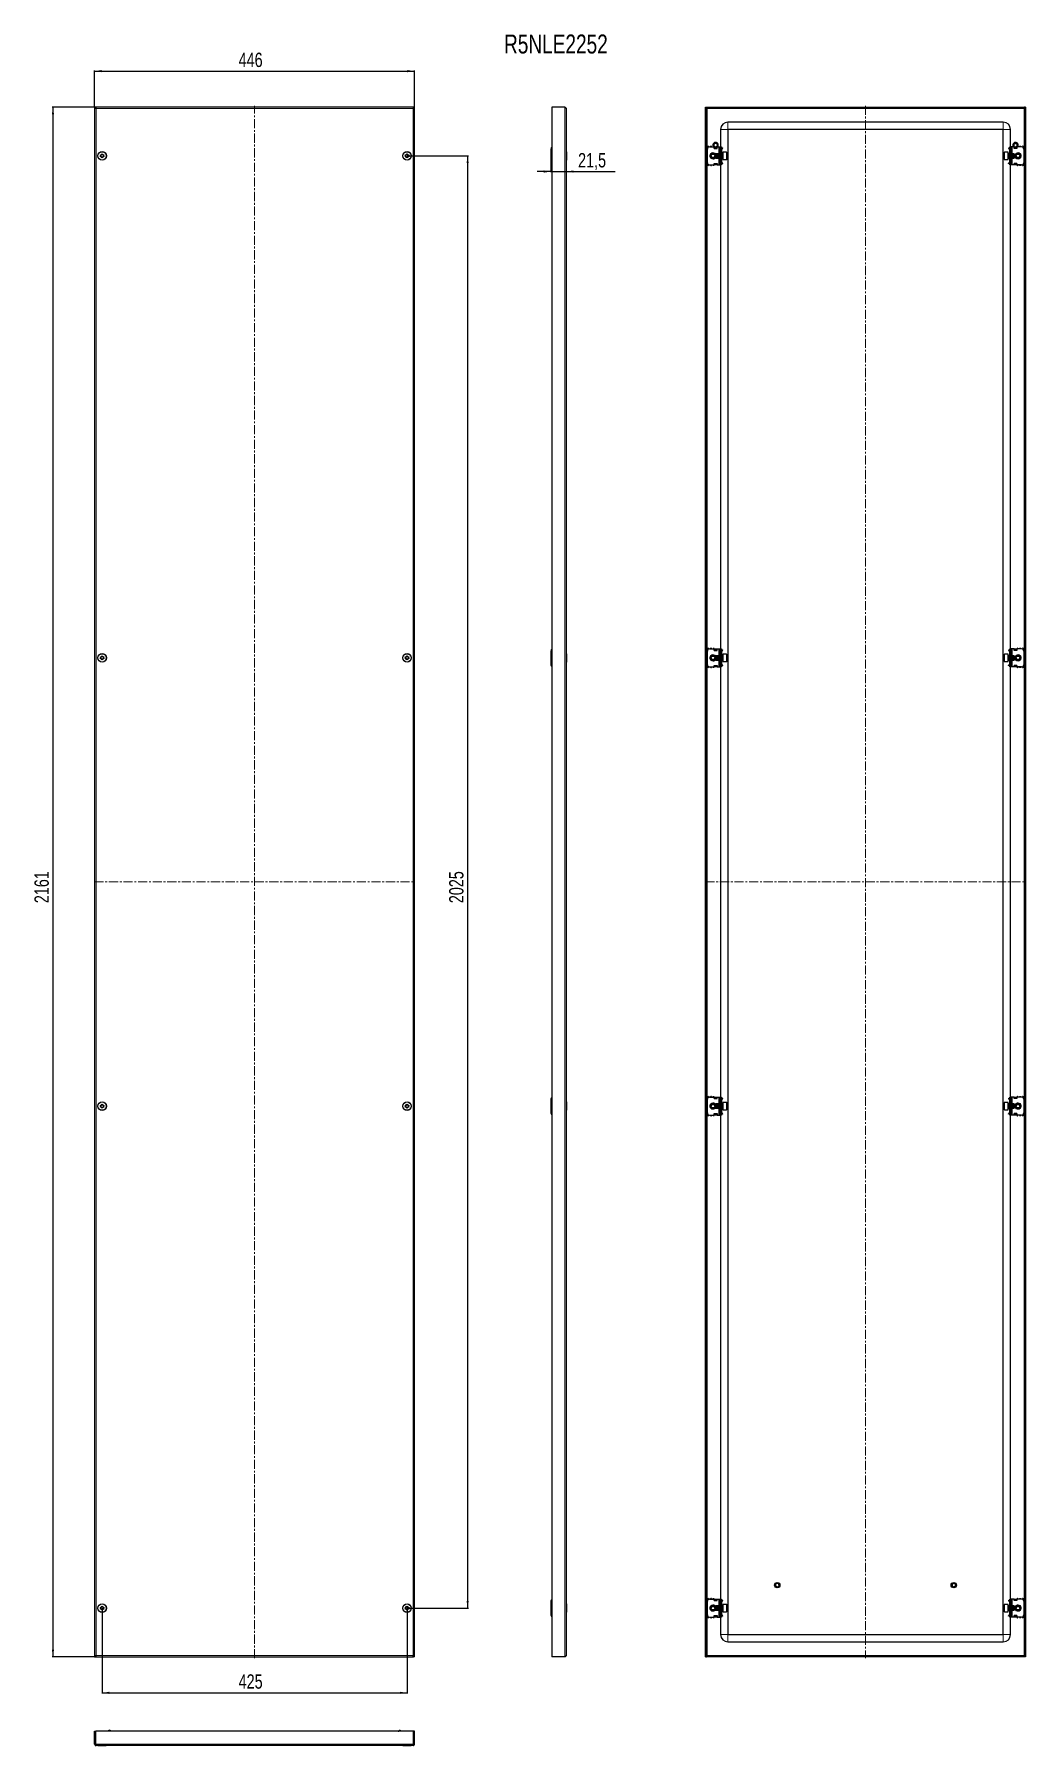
# Model space of a CAD drawing. Header units: millimetres. Extents: x 48 to 1430, y -979 to 1408.
import ezdxf

# ---------------------------------------------------------------- set-up
doc = ezdxf.new("R2010")
doc.units = ezdxf.units.MM
doc.linetypes.add('CENTERX2', pattern=[20.32, 12.7, -2.54, 2.54, -2.54])
doc.layers.add('FORMAT', color=7, linetype='Continuous')
doc.styles.add('SLDTEXTSTYLE0', font='TXT', dxfattribs={"width": 0.75})
doc.dimstyles.new('SLDDIMSTYLE0', dxfattribs={"dimtxt": 20, "dimasz": 10, "dimexe": 0, "dimexo": 0.0625, "dimgap": 5, "dimtad": 2, "dimdec": 1, "dimrnd": 1e-09, "dimzin": 12, "dimdsep": 46, "dimtxsty": 'SLDTEXTSTYLE0', "dimsah": 1, "dimcen": 0.09, "dimadec": 0, "dimazin": 3, "dimtfac": 1, "dimtofl": 0, "dimtmove": 0, "dimatfit": 3, "dimfxl": 0, "dimfrac": 2, "dimtolj": 1, "dimtzin": 12, "dimarcsym": 0})
doc.dimstyles.new('SLDDIMSTYLE1', dxfattribs={"dimtxt": 20, "dimasz": 10, "dimexe": 0, "dimexo": 0.0625, "dimgap": 5, "dimtad": 2, "dimdec": 1, "dimrnd": 1e-09, "dimzin": 12, "dimdsep": 46, "dimtxsty": 'SLDTEXTSTYLE0', "dimsah": 1, "dimcen": 0.09, "dimadec": 0, "dimazin": 3, "dimtfac": 1, "dimtmove": 0, "dimatfit": 0, "dimfxl": 0, "dimfrac": 2, "dimtolj": 1, "dimtzin": 12, "dimarcsym": 0})

msp = doc.modelspace()

# ---------------------------------------------------------------- texts
at = {"layer": 'FORMAT', "insert": (703.12, 1407.41), "char_height": 26.458, "attachment_point": 1, "style": 'SLDTEXTSTYLE0'}
msp.add_mtext('R5NLE2252', dxfattribs=at)

# ---------------------------------------------------------------- blocks, each defined once
blk = doc.blocks.new('_D')
at = {"layer": 'FORMAT'}
for p, q in [((132.4, 1306.2), (132.4, 1357.3)), ((132.4, 1356.3), (578.4, 1356.3)), ((578.4, 1306.2), (578.4, 1357.3))]:
    blk.add_line(p, q, dxfattribs=at)
for points in [[(132.4, 1356.3), (142.4, 1354.8), (142.4, 1357.9)], [(578.4, 1356.3), (568.4, 1357.9), (568.4, 1354.8)]]:
    blk.add_solid(points, dxfattribs=at)
at = {"layer": 'FORMAT', "insert": (333.2, 1382.1), "char_height": 20, "attachment_point": 1, "style": 'SLDTEXTSTYLE0'}
blk.add_mtext('446', dxfattribs=at)
blk = doc.blocks.new('_D_1')
at = {"layer": 'FORMAT'}
for p, q in [((134.1, 1306.2), (73.4, 1306.2)), ((74.4, 1306.2), (74.4, -854.8)), ((134.1, -854.8), (73.4, -854.8))]:
    blk.add_line(p, q, dxfattribs=at)
for points in [[(74.4, 1306.2), (72.9, 1296.2), (75.9, 1296.2)], [(74.4, -854.8), (75.9, -844.8), (72.9, -844.8)]]:
    blk.add_solid(points, dxfattribs=at)
at = {"layer": 'FORMAT', "insert": (48.6, 196.1), "char_height": 20, "attachment_point": 1, "rotation": 90, "style": 'SLDTEXTSTYLE0'}
blk.add_mtext('2161', dxfattribs=at)
blk = doc.blocks.new('_D_2')
at = {"layer": 'FORMAT'}
for p, q in [((567.9, 1238.2), (653.4, 1238.2)), ((652.4, 1238.2), (652.4, -786.8)), ((567.9, -786.8), (653.4, -786.8))]:
    blk.add_line(p, q, dxfattribs=at)
for points in [[(652.4, 1238.2), (650.9, 1228.2), (653.9, 1228.2)], [(652.4, -786.8), (653.9, -776.8), (650.9, -776.8)]]:
    blk.add_solid(points, dxfattribs=at)
at = {"layer": 'FORMAT', "insert": (626.6, 196.1), "char_height": 20, "attachment_point": 1, "rotation": 90, "style": 'SLDTEXTSTYLE0'}
blk.add_mtext('2025', dxfattribs=at)
blk = doc.blocks.new('_D_3')
at = {"layer": 'FORMAT'}
for p, q in [((142.9, -786.8), (142.9, -906)), ((567.9, -786.8), (567.9, -906)), ((142.9, -905), (567.9, -905))]:
    blk.add_line(p, q, dxfattribs=at)
for points in [[(142.9, -905), (152.9, -906.5), (152.9, -903.5)], [(567.9, -905), (557.9, -903.5), (557.9, -906.5)]]:
    blk.add_solid(points, dxfattribs=at)
at = {"layer": 'FORMAT', "insert": (333.2, -879.2), "char_height": 20, "attachment_point": 1, "style": 'SLDTEXTSTYLE0'}
blk.add_mtext('425', dxfattribs=at)
blk = doc.blocks.new('_D_4')
at = {"layer": 'FORMAT'}
for p, q in [((768.4, 1228.7), (768.4, 1215.3)), ((768.4, 1216.3), (749.1, 1216.3)), ((768.4, 1216.3), (789.9, 1216.3)), ((789.9, 1216.3), (858, 1216.3))]:
    blk.add_line(p, q, dxfattribs=at)
for points in [[(768.4, 1216.3), (758.4, 1217.9), (758.4, 1214.8)], [(789.9, 1216.3), (799.9, 1214.8), (799.9, 1217.9)]]:
    blk.add_solid(points, dxfattribs=at)
at = {"layer": 'FORMAT', "insert": (806.3, 1242.1), "char_height": 20, "attachment_point": 1, "style": 'SLDTEXTSTYLE0'}
blk.add_mtext('21,5', dxfattribs=at)

# ---------------------------------------------------------------- dimensions: what is measured, and where the dimension line sits
at = {"layer": 'FORMAT'}
for base, p1, p2, dimstyle, picture, middle in [((578.4, 1356.34), (132.4, 1306.17), (578.4, 1306.17), 'SLDDIMSTYLE0', '_D', (355.4, 1356.34)), ((789.88, 1216.34), (768.38, 1228.67), (789.88, 1304.07), 'SLDDIMSTYLE1', '_D_4', (832.13, 1216.34)), ((567.9, -904.99), (142.9, -786.83), (567.9, -786.83), 'SLDDIMSTYLE0', '_D_3', (355.4, -904.99))]:
    dim = msp.add_linear_dim(base=base, p1=p1, p2=p2, dimstyle=dimstyle, dxfattribs=at)
    dim.commit()
    dim.dimension.update_dxf_attribs({"geometry": picture, "text_midpoint": middle, "dimtype": 160})
for base, p1, p2, picture, middle in [((74.4, -854.83), (134.1, 1306.17), (134.1, -854.83), '_D_1', (74.4, 225.67)), ((652.4, -786.83), (567.9, 1238.17), (567.9, -786.83), '_D_2', (652.4, 225.67))]:
    dim = msp.add_linear_dim(base=base, p1=p1, p2=p2, angle=90, dimstyle='SLDDIMSTYLE0', dxfattribs=at)
    dim.commit()
    dim.dimension.update_dxf_attribs({"geometry": picture, "text_midpoint": middle, "dimtype": 160})

# ---------------------------------------------------------------- linework, layer by layer
at = {"color": 7, "linetype": 'Continuous', "lineweight": 25}
for p, q in [((132.4, 1306.17), (133.9, 1306.17)), ((132.4, 1306.17), (132.4, -854.83)), ((576.7, 1306.17), (134.1, 1306.17)), ((134.1, 1305.05), (134.1, 1306.17)), ((576.7, 1306.17), (576.7, 1305.05)), ((578.4, 1306.17), (576.9, 1306.17)), ((578.4, -854.83), (578.4, 1306.17)), ((769.88, 1306.17), (769.88, -854.83)), ((787.78, 1306.17), (769.88, 1306.17)), ((789.88, 1304.07), (789.88, -852.73)), ((983.99, -854.83), (983.99, 1306.17)), ((983.99, 1306.17), (985.49, 1306.17)), ((985.49, -854.83), (985.49, 1306.17)), ((985.69, 1304.67), (985.69, 1306.17)), ((985.69, 1306.17), (1428.29, 1306.17)), ((985.69, 1304.67), (1428.29, 1304.67)), ((1428.13, 1304.67), (1427.89, 1304.07)), ((1428.29, 1304.67), (1428.29, 1306.17)), ((1429.99, 1306.17), (1428.49, 1306.17)), ((1428.49, 1306.17), (1428.49, -854.83)), ((1429.99, 1306.17), (1429.99, -854.83)), ((1004.99, 1275.17), (1004.99, 1250.67)), ((1398.99, 1285.17), (1014.99, 1285.17)), ((1014.99, 1275.17), (1014.99, -823.83)), ((1398.99, 1275.17), (1014.99, 1275.17)), ((1398.99, -823.83), (1398.99, 1275.17)), ((1408.99, 1250.67), (1408.99, 1275.17)), ((768.38, 1247.67), (768.38, 1228.67)), ((790.13, 1243.96), (789.88, 1243.96)), ((790.13, 1243.96), (790.13, 1243.24)), ((790.13, 1243.24), (790.13, 1232.39)), ((986.49, 1228.67), (986.49, 1247.67)), ((987.49, 1250.92), (987.49, 1249.91)), ((989.49, 1250.67), (995.99, 1250.67)), ((994.99, 1253.27), (995.02, 1253.52)), ((994.99, 1253.06), (995.01, 1253.3)), ((994.99, 1253.27), (994.99, 1253.22)), ((994.99, 1253.06), (994.99, 1253.01)), ((995, 1253.47), (995, 1253.42)), ((995, 1252.86), (995.01, 1252.82)), ((995.03, 1253.68), (995.02, 1253.63)), ((995.03, 1252.67), (995.04, 1252.63)), ((995.07, 1253.88), (995.06, 1253.83)), ((995.07, 1253.88), (995.15, 1254.11)), ((995.07, 1252.49), (995.08, 1252.44)), ((995.12, 1254.06), (995.11, 1254.02)), ((995.11, 1252.31), (995.13, 1252.27)), ((995.17, 1252.13), (995.18, 1252.12)), ((995.76, 1251.16), (995.79, 1251.13)), ((995.9, 1251.02), (995.93, 1250.99)), ((995.99, 1248.67), (995.99, 1250.67)), ((996.19, 1249.88), (995.99, 1250)), ((995.99, 1248.67), (999.99, 1248.67)), ((996.21, 1250.76), (996, 1250.94)), ((996.05, 1250.89), (996.08, 1250.85)), ((996.19, 1248.67), (996.19, 1249.88)), ((996.21, 1250.76), (996.25, 1250.73)), ((996.24, 1250.29), (996.58, 1250.54)), ((996.74, 1250.29), (996.24, 1249.94)), ((996.24, 1249.94), (996.24, 1250.29)), ((996.24, 1249.03), (996.24, 1249.94)), ((996.24, 1248.67), (996.24, 1249.03)), ((996.36, 1255.7), (996.57, 1255.81)), ((996.38, 1250.64), (996.42, 1250.61)), ((996.56, 1250.54), (996.42, 1250.65)), ((996.54, 1255.8), (996.5, 1255.78)), ((996.54, 1255.73), (996.5, 1255.78)), ((996.54, 1255.8), (996.76, 1255.88)), ((996.56, 1250.54), (996.56, 1250.65)), ((996.56, 1250.54), (996.6, 1250.51)), ((996.72, 1255.89), (996.68, 1255.87)), ((996.74, 1250.29), (997.14, 1250.29)), ((996.91, 1255.97), (996.87, 1255.96)), ((996.91, 1255.97), (997.14, 1256.04)), ((996.91, 1250.37), (996.95, 1250.36)), ((997.11, 1256.04), (997.06, 1256.03)), ((997.09, 1250.31), (997.13, 1250.3)), ((997.3, 1256.09), (997.25, 1256.08)), ((997.27, 1250.26), (997.31, 1250.25)), ((998.19, 1256.17), (997.44, 1256.1)), ((998.54, 1241.17), (997.99, 1240.62)), ((998.44, 1250.21), (998.25, 1250.18)), ((998.6, 1241.17), (998.54, 1241.17)), ((998.54, 1241.17), (998.54, 1236.56)), ((998.59, 1250.23), (998.63, 1250.24)), ((998.99, 1240.62), (998.6, 1241.17)), ((998.6, 1241.17), (998.6, 1240.7)), ((998.83, 1250.29), (999.24, 1250.29)), ((999.38, 1241.17), (998.99, 1240.62)), ((999.74, 1249.94), (999.24, 1250.29)), ((999.33, 1250.58), (999.74, 1250.29)), ((999.6, 1241.17), (999.38, 1241.17)), ((999.38, 1241.17), (999.38, 1240.7)), ((999.99, 1240.62), (999.6, 1241.17)), ((999.6, 1241.17), (999.6, 1240.7)), ((999.68, 1255.65), (999.64, 1255.68)), ((999.74, 1250.29), (999.74, 1249.94)), ((999.99, 1250), (999.74, 1249.86)), ((999.74, 1249.94), (999.74, 1249.03)), ((999.74, 1249.03), (999.74, 1248.67)), ((999.85, 1255.52), (999.81, 1255.56)), ((1000.01, 1255.39), (999.97, 1255.42)), ((999.99, 1248.67), (999.99, 1250.67)), ((999.99, 1250.67), (1002.49, 1250.67)), ((1000.38, 1241.17), (999.99, 1240.62)), ((1000.23, 1251.24), (1000.11, 1251.05)), ((1000.25, 1251.21), (1000.11, 1251.1)), ((1000.15, 1255.25), (1000.12, 1255.29)), ((1000.15, 1255.25), (1000.27, 1255.12)), ((1000.26, 1255.13), (1000.25, 1255.15)), ((1000.28, 1254.04), (1000.45, 1253.63)), ((1000.6, 1241.17), (1000.38, 1241.17)), ((1000.38, 1241.17), (1000.38, 1240.7)), ((1000.99, 1240.62), (1000.6, 1241.17)), ((1000.6, 1241.17), (1000.6, 1240.7)), ((1000.76, 1252.06), (1000.65, 1251.87)), ((1000.77, 1252.05), (1000.67, 1251.87)), ((1000.82, 1252.19), (1000.84, 1252.23)), ((1000.88, 1252.37), (1000.89, 1252.42)), ((1000.98, 1252.98), (1000.92, 1252.67)), ((1000.93, 1252.57), (1000.94, 1252.61)), ((1000.96, 1252.77), (1000.97, 1252.82)), ((1000.98, 1252.98), (1000.98, 1253.03)), ((1000.99, 1253.17), (1000.99, 1253.17)), ((1001.38, 1241.17), (1000.99, 1240.62)), ((1001.6, 1241.17), (1001.38, 1241.17)), ((1001.38, 1241.17), (1001.38, 1240.7)), ((1001.99, 1240.62), (1001.6, 1241.17)), ((1001.6, 1241.17), (1001.6, 1240.7)), ((1003.49, 1242.17), (1001.99, 1242.17)), ((1001.99, 1234.17), (1001.99, 1242.17)), ((1002.49, 1250.67), (1003.99, 1250.67)), ((1003.99, 1250.67), (1005.99, 1250.67)), ((1003.99, 1247.67), (1003.99, 1250.67)), ((1003.99, 1228.67), (1003.99, 1247.67)), ((1004.99, 1228.67), (1004.99, 1247.67)), ((1005.99, 1250.67), (1005.99, 1249.91)), ((1005.99, 1249.91), (1005.99, 1226.44)), ((1005.99, 1249.59), (1006.19, 1249.38)), ((1006.49, 1246.92), (1005.99, 1246.92)), ((1005.99, 1243.42), (1005.99, 1246.92)), ((1006.49, 1243.42), (1005.99, 1243.42)), ((1006.38, 1241.17), (1005.99, 1240.62)), ((1006.6, 1241.17), (1006.38, 1241.17)), ((1006.38, 1241.17), (1006.38, 1240.7)), ((1006.49, 1248.67), (1006.49, 1248.21)), ((1006.49, 1243.42), (1006.49, 1246.92)), ((1006.49, 1241.17), (1006.49, 1243.42)), ((1006.57, 1248.34), (1007.55, 1249.31)), ((1006.93, 1247.98), (1006.57, 1248.34)), ((1006.99, 1240.62), (1006.6, 1241.17)), ((1006.6, 1241.17), (1006.6, 1240.7)), ((1006.93, 1247.98), (1007.9, 1248.96)), ((1007.38, 1241.17), (1006.99, 1240.62)), ((1007.74, 1241.17), (1007.38, 1241.17)), ((1007.38, 1241.17), (1007.38, 1240.7)), ((1007.55, 1249.31), (1007.9, 1248.96)), ((1013.39, 1243.17), (1007.99, 1243.17)), ((1007.99, 1243.17), (1007.99, 1235.48)), ((1013.99, 1242.57), (1013.99, 1235.8)), ((1399.99, 1233.77), (1399.99, 1242.57)), ((1405.99, 1243.17), (1400.59, 1243.17)), ((1405.99, 1233.17), (1405.99, 1243.17)), ((1406.43, 1249.31), (1406.07, 1248.96)), ((1407.05, 1247.98), (1406.07, 1248.96)), ((1406.6, 1241.17), (1406.24, 1241.17)), ((1407.4, 1248.34), (1406.43, 1249.31)), ((1406.99, 1240.62), (1406.6, 1241.17)), ((1406.6, 1240.7), (1406.6, 1241.17)), ((1407.38, 1241.17), (1406.99, 1240.62)), ((1407.05, 1247.98), (1407.4, 1248.34)), ((1407.6, 1241.17), (1407.38, 1241.17)), ((1407.38, 1240.7), (1407.38, 1241.17)), ((1407.49, 1248.67), (1407.49, 1248.28)), ((1407.49, 1246.92), (1407.99, 1246.92)), ((1407.49, 1246.92), (1407.49, 1243.42)), ((1407.99, 1243.42), (1407.49, 1243.42)), ((1407.49, 1243.42), (1407.49, 1241.17)), ((1407.99, 1240.62), (1407.6, 1241.17)), ((1407.6, 1240.7), (1407.6, 1241.17)), ((1407.78, 1249.38), (1407.99, 1249.59)), ((1407.99, 1250.67), (1409.99, 1250.67)), ((1407.99, 1249.91), (1407.99, 1250.67)), ((1407.99, 1226.44), (1407.99, 1249.91)), ((1407.99, 1246.92), (1407.99, 1243.42)), ((1408.99, 1247.67), (1408.99, 1228.67)), ((1409.99, 1250.67), (1409.99, 1247.67)), ((1411.49, 1250.67), (1409.99, 1250.67)), ((1409.99, 1247.67), (1409.99, 1228.67)), ((1411.99, 1242.17), (1410.49, 1242.17)), ((1413.99, 1250.67), (1411.49, 1250.67)), ((1411.99, 1242.17), (1411.99, 1234.17)), ((1412.38, 1241.17), (1411.99, 1240.62)), ((1412.6, 1241.17), (1412.38, 1241.17)), ((1412.38, 1240.7), (1412.38, 1241.17)), ((1412.99, 1240.62), (1412.6, 1241.17)), ((1412.6, 1240.7), (1412.6, 1241.17)), ((1412.99, 1253.27), (1413.02, 1253.52)), ((1412.99, 1253.06), (1413.01, 1253.3)), ((1412.99, 1253.27), (1412.99, 1253.22)), ((1412.99, 1253.06), (1412.99, 1253.01)), ((1413.38, 1241.17), (1412.99, 1240.62)), ((1413, 1253.47), (1413, 1253.42)), ((1413, 1252.86), (1413.01, 1252.82)), ((1413.03, 1253.68), (1413.02, 1253.63)), ((1413.03, 1252.67), (1413.04, 1252.63)), ((1413.07, 1253.88), (1413.06, 1253.83)), ((1413.07, 1253.88), (1413.15, 1254.11)), ((1413.07, 1252.49), (1413.08, 1252.44)), ((1413.12, 1254.06), (1413.11, 1254.02)), ((1413.11, 1252.31), (1413.13, 1252.27)), ((1413.17, 1252.13), (1413.18, 1252.12)), ((1413.6, 1241.17), (1413.38, 1241.17)), ((1413.38, 1240.7), (1413.38, 1241.17)), ((1413.99, 1240.62), (1413.6, 1241.17)), ((1413.6, 1240.7), (1413.6, 1241.17)), ((1413.76, 1251.16), (1413.79, 1251.13)), ((1413.9, 1251.02), (1413.93, 1250.99)), ((1413.99, 1248.67), (1413.99, 1250.67)), ((1414.24, 1249.86), (1413.99, 1250)), ((1417.99, 1248.67), (1413.99, 1248.67)), ((1414.38, 1241.17), (1413.99, 1240.62)), ((1414.21, 1250.76), (1414, 1250.94)), ((1414.05, 1250.89), (1414.08, 1250.85)), ((1414.21, 1250.76), (1414.25, 1250.73)), ((1414.24, 1250.29), (1414.58, 1250.54)), ((1414.74, 1250.29), (1414.24, 1249.94)), ((1414.24, 1249.94), (1414.24, 1250.29)), ((1414.24, 1249.03), (1414.24, 1249.94)), ((1414.24, 1248.67), (1414.24, 1249.03)), ((1414.36, 1255.7), (1414.57, 1255.81)), ((1414.38, 1250.64), (1414.42, 1250.61)), ((1414.6, 1241.17), (1414.38, 1241.17)), ((1414.38, 1240.7), (1414.38, 1241.17)), ((1414.56, 1250.54), (1414.42, 1250.65)), ((1414.54, 1255.8), (1414.5, 1255.78)), ((1414.54, 1255.73), (1414.5, 1255.78)), ((1414.54, 1255.8), (1414.76, 1255.88)), ((1414.56, 1250.54), (1414.56, 1250.65)), ((1414.56, 1250.54), (1414.6, 1250.51)), ((1414.99, 1240.62), (1414.6, 1241.17)), ((1414.6, 1240.7), (1414.6, 1241.17)), ((1414.72, 1255.89), (1414.68, 1255.87)), ((1414.74, 1250.29), (1415.14, 1250.29)), ((1414.91, 1255.97), (1414.87, 1255.96)), ((1415.09, 1250.31), (1414.89, 1250.42)), ((1414.91, 1255.97), (1415.14, 1256.04)), ((1414.91, 1250.37), (1414.95, 1250.36)), ((1415.38, 1241.17), (1414.99, 1240.62)), ((1415.11, 1256.04), (1415.06, 1256.03)), ((1415.09, 1250.31), (1415.13, 1250.3)), ((1415.3, 1256.09), (1415.25, 1256.08)), ((1415.27, 1250.26), (1415.31, 1250.25)), ((1415.43, 1241.17), (1415.38, 1241.17)), ((1415.38, 1240.7), (1415.38, 1241.17)), ((1415.99, 1240.62), (1415.43, 1241.17)), ((1415.43, 1235.17), (1415.43, 1241.17)), ((1416.19, 1256.17), (1415.44, 1256.1)), ((1416.44, 1250.21), (1416.25, 1250.18)), ((1416.59, 1250.23), (1416.63, 1250.24)), ((1416.96, 1250.34), (1416.78, 1250.29)), ((1416.83, 1250.29), (1417.24, 1250.29)), ((1417.74, 1249.94), (1417.24, 1250.29)), ((1417.33, 1250.58), (1417.74, 1250.29)), ((1417.68, 1255.65), (1417.64, 1255.68)), ((1417.74, 1250.29), (1417.74, 1249.94)), ((1417.74, 1249.94), (1417.74, 1249.03)), ((1417.74, 1249.03), (1417.74, 1248.67)), ((1417.99, 1250), (1417.79, 1249.88)), ((1417.79, 1249.88), (1417.79, 1248.67)), ((1417.85, 1255.52), (1417.81, 1255.56)), ((1418.01, 1255.39), (1417.97, 1255.42)), ((1417.99, 1248.67), (1417.99, 1250.67)), ((1424.49, 1250.67), (1417.99, 1250.67)), ((1418.23, 1251.24), (1418.11, 1251.05)), ((1418.15, 1255.25), (1418.12, 1255.29)), ((1418.15, 1255.25), (1418.27, 1255.12)), ((1418.26, 1255.13), (1418.25, 1255.15)), ((1418.28, 1254.04), (1418.45, 1253.63)), ((1418.76, 1252.06), (1418.65, 1251.87)), ((1418.77, 1252.05), (1418.67, 1251.87)), ((1418.82, 1252.19), (1418.84, 1252.23)), ((1418.88, 1252.37), (1418.89, 1252.42)), ((1418.98, 1252.98), (1418.92, 1252.67)), ((1418.93, 1252.57), (1418.94, 1252.61)), ((1418.96, 1252.77), (1418.97, 1252.82)), ((1418.98, 1252.98), (1418.98, 1253.03)), ((1418.99, 1253.17), (1418.99, 1253.17)), ((1426.49, 1249.91), (1426.49, 1250.92)), ((1427.49, 1247.67), (1427.49, 1228.67)), ((789.88, 1232.39), (790.13, 1232.39)), ((987.49, 1226.44), (987.49, 1225.42)), ((989.49, 1225.67), (995.99, 1225.67)), ((995.49, 1225.67), (995.49, 1225.42)), ((995.99, 1227.67), (995.99, 1225.67)), ((995.99, 1227.67), (999.99, 1227.67)), ((995.99, 1225.79), (996.19, 1225.79)), ((996.19, 1225.79), (996.19, 1227.67)), ((996.24, 1227.32), (996.24, 1227.67)), ((996.24, 1226.4), (996.24, 1227.32)), ((996.24, 1226.05), (996.24, 1226.4)), ((996.24, 1226.4), (996.74, 1226.05)), ((996.74, 1225.7), (996.24, 1226.05)), ((996.74, 1226.05), (996.74, 1225.7)), ((999.24, 1226.05), (996.74, 1226.05)), ((999.24, 1225.7), (996.74, 1225.7)), ((997.99, 1240.62), (997.99, 1236.85)), ((997.99, 1236.85), (997.99, 1235.73)), ((997.99, 1235.73), (998.54, 1235.17)), ((998.54, 1236.56), (998.54, 1235.17)), ((998.54, 1235.17), (998.6, 1235.17)), ((998.6, 1240.7), (998.6, 1235.17)), ((998.6, 1235.17), (998.99, 1235.73)), ((998.99, 1240.62), (998.99, 1240.23)), ((998.99, 1240.23), (998.99, 1235.73)), ((998.99, 1235.73), (999.38, 1235.17)), ((999.24, 1226.05), (999.74, 1226.4)), ((999.24, 1225.7), (999.24, 1226.05)), ((999.74, 1226.05), (999.24, 1225.7)), ((999.38, 1240.7), (999.38, 1235.17)), ((999.38, 1235.17), (999.6, 1235.17)), ((999.6, 1240.7), (999.6, 1235.17)), ((999.6, 1235.17), (999.99, 1235.73)), ((999.74, 1227.67), (999.74, 1227.32)), ((999.74, 1227.32), (999.74, 1226.4)), ((999.74, 1226.4), (999.74, 1226.05)), ((999.99, 1240.62), (999.99, 1240.23)), ((999.99, 1240.23), (999.99, 1235.73)), ((999.99, 1235.73), (1000.38, 1235.17)), ((999.99, 1227.67), (999.99, 1225.67)), ((999.99, 1225.67), (1002.49, 1225.67)), ((1000.38, 1240.7), (1000.38, 1235.17)), ((1000.38, 1235.17), (1000.6, 1235.17)), ((1000.6, 1240.7), (1000.6, 1235.17)), ((1000.6, 1235.17), (1000.99, 1235.73)), ((1000.99, 1240.62), (1000.99, 1240.23)), ((1000.99, 1240.23), (1000.99, 1235.73)), ((1000.99, 1235.73), (1001.38, 1235.17)), ((1001.38, 1240.7), (1001.38, 1235.17)), ((1001.38, 1235.17), (1001.6, 1235.17)), ((1001.6, 1240.7), (1001.6, 1235.17)), ((1001.6, 1235.17), (1001.99, 1235.73)), ((1001.99, 1234.17), (1003.49, 1234.17)), ((1002.49, 1225.67), (1003.99, 1225.67)), ((1003.99, 1225.67), (1003.99, 1228.67)), ((1005.99, 1225.67), (1003.99, 1225.67)), ((1004.99, 1225.67), (1004.99, 550.67)), ((1005.99, 1235.73), (1006.38, 1235.17)), ((1005.99, 1232.92), (1006.49, 1232.92)), ((1005.99, 1229.42), (1005.99, 1232.92)), ((1006.49, 1229.42), (1005.99, 1229.42)), ((1006.19, 1226.97), (1005.99, 1226.76)), ((1005.99, 1226.44), (1005.99, 1225.67)), ((1006.38, 1240.7), (1006.38, 1235.17)), ((1006.38, 1235.17), (1006.6, 1235.17)), ((1006.49, 1232.92), (1006.49, 1235.17)), ((1006.49, 1229.42), (1006.49, 1232.92)), ((1006.49, 1227.67), (1006.49, 1228.07)), ((1006.93, 1228.36), (1006.57, 1228.01)), ((1006.57, 1228.01), (1007.55, 1227.03)), ((1006.6, 1240.7), (1006.6, 1235.17)), ((1006.6, 1235.17), (1006.99, 1235.73)), ((1006.93, 1228.36), (1007.9, 1227.39)), ((1006.99, 1240.62), (1006.99, 1240.23)), ((1006.99, 1240.23), (1006.99, 1235.73)), ((1006.99, 1235.73), (1007.38, 1235.17)), ((1007.38, 1240.7), (1007.38, 1235.17)), ((1007.38, 1235.17), (1007.74, 1235.17)), ((1007.55, 1227.03), (1007.9, 1227.39)), ((1007.99, 1235.48), (1007.99, 1233.17)), ((1007.99, 1233.17), (1013.39, 1233.17)), ((1013.99, 1235.8), (1013.99, 1233.77)), ((1400.59, 1233.17), (1405.99, 1233.17)), ((1407.05, 1228.36), (1406.07, 1227.39)), ((1406.43, 1227.03), (1406.07, 1227.39)), ((1406.24, 1235.17), (1406.6, 1235.17)), ((1407.4, 1228.01), (1406.43, 1227.03)), ((1406.6, 1235.17), (1406.6, 1240.7)), ((1406.6, 1235.17), (1406.99, 1235.73)), ((1406.99, 1240.23), (1406.99, 1240.62)), ((1406.99, 1235.73), (1406.99, 1240.23)), ((1406.99, 1235.73), (1407.38, 1235.17)), ((1407.05, 1228.36), (1407.4, 1228.01)), ((1407.38, 1235.17), (1407.38, 1240.7)), ((1407.38, 1235.17), (1407.6, 1235.17)), ((1407.49, 1235.17), (1407.49, 1232.92)), ((1407.49, 1232.92), (1407.99, 1232.92)), ((1407.49, 1232.92), (1407.49, 1229.42)), ((1407.49, 1229.42), (1407.99, 1229.42)), ((1407.49, 1227.67), (1407.49, 1228.13)), ((1407.6, 1235.17), (1407.6, 1240.7)), ((1407.6, 1235.17), (1407.99, 1235.73)), ((1407.99, 1226.76), (1407.78, 1226.97)), ((1407.99, 1232.92), (1407.99, 1229.42)), ((1407.99, 1225.67), (1407.99, 1226.44)), ((1409.99, 1225.67), (1407.99, 1225.67)), ((1408.99, 550.67), (1408.99, 1225.67)), ((1409.99, 1228.67), (1409.99, 1225.67)), ((1411.49, 1225.67), (1409.99, 1225.67)), ((1410.49, 1234.17), (1411.99, 1234.17)), ((1413.99, 1225.67), (1411.49, 1225.67)), ((1411.99, 1235.73), (1412.38, 1235.17)), ((1412.38, 1235.17), (1412.38, 1240.7)), ((1412.38, 1235.17), (1412.6, 1235.17)), ((1412.6, 1235.17), (1412.6, 1240.7)), ((1412.6, 1235.17), (1412.99, 1235.73)), ((1412.99, 1240.23), (1412.99, 1240.62)), ((1412.99, 1235.73), (1412.99, 1240.23)), ((1412.99, 1235.73), (1413.38, 1235.17)), ((1413.38, 1235.17), (1413.38, 1240.7)), ((1413.38, 1235.17), (1413.6, 1235.17)), ((1413.6, 1235.17), (1413.6, 1240.7)), ((1413.6, 1235.17), (1413.99, 1235.73)), ((1413.99, 1240.23), (1413.99, 1240.62)), ((1413.99, 1235.73), (1413.99, 1240.23)), ((1413.99, 1235.73), (1414.38, 1235.17)), ((1417.99, 1227.67), (1413.99, 1227.67)), ((1413.99, 1227.67), (1413.99, 1225.67)), ((1414.24, 1227.32), (1414.24, 1227.67)), ((1414.24, 1226.4), (1414.24, 1227.32)), ((1414.24, 1226.4), (1414.74, 1226.05)), ((1414.24, 1226.05), (1414.24, 1226.4)), ((1414.74, 1225.7), (1414.24, 1226.05)), ((1414.38, 1235.17), (1414.38, 1240.7)), ((1414.38, 1235.17), (1414.6, 1235.17)), ((1414.6, 1235.17), (1414.6, 1240.7)), ((1414.6, 1235.17), (1414.99, 1235.73)), ((1417.24, 1226.05), (1414.74, 1226.05)), ((1414.74, 1226.05), (1414.74, 1225.7)), ((1417.24, 1225.7), (1414.74, 1225.7)), ((1414.99, 1240.23), (1414.99, 1240.62)), ((1414.99, 1235.73), (1414.99, 1240.23)), ((1414.99, 1235.73), (1415.38, 1235.17)), ((1415.38, 1235.17), (1415.38, 1240.7)), ((1415.38, 1235.17), (1415.43, 1235.17)), ((1415.43, 1235.17), (1415.99, 1235.73)), ((1415.99, 1235.73), (1415.99, 1240.62)), ((1417.24, 1226.05), (1417.74, 1226.4)), ((1417.24, 1225.7), (1417.24, 1226.05)), ((1417.74, 1226.05), (1417.24, 1225.7)), ((1417.74, 1227.67), (1417.74, 1227.32)), ((1417.74, 1227.32), (1417.74, 1226.4)), ((1417.74, 1226.4), (1417.74, 1226.05)), ((1417.79, 1227.67), (1417.79, 1225.79)), ((1417.79, 1225.79), (1417.99, 1225.79)), ((1417.99, 1227.67), (1417.99, 1225.67)), ((1424.49, 1225.67), (1417.99, 1225.67)), ((1418.49, 1225.42), (1418.49, 1225.67)), ((1426.49, 1225.42), (1426.49, 1226.44)), ((987.49, 550.92), (987.49, 549.91)), ((989.49, 550.67), (995.99, 550.67)), ((995.49, 550.92), (995.49, 550.67)), ((995.99, 548.67), (995.99, 550.67)), ((996.19, 550.55), (995.99, 550.55)), ((996.19, 548.67), (996.19, 550.55)), ((996.24, 550.29), (996.74, 550.65)), ((996.74, 550.29), (996.24, 549.94)), ((996.24, 549.94), (996.24, 550.29)), ((996.24, 549.03), (996.24, 549.94)), ((996.24, 548.67), (996.24, 549.03)), ((996.74, 550.65), (996.74, 550.29)), ((996.74, 550.65), (999.24, 550.65)), ((996.74, 550.29), (999.24, 550.29)), ((999.24, 550.29), (999.24, 550.65)), ((999.24, 550.65), (999.74, 550.29)), ((999.74, 549.94), (999.24, 550.29)), ((999.74, 550.29), (999.74, 549.94)), ((999.74, 549.94), (999.74, 549.03)), ((999.74, 549.03), (999.74, 548.67)), ((999.99, 548.67), (999.99, 550.67)), ((999.99, 550.67), (1002.49, 550.67)), ((1002.49, 550.67), (1003.99, 550.67)), ((1003.99, 550.67), (1005.99, 550.67)), ((1003.99, 547.67), (1003.99, 550.67)), ((1005.99, 550.67), (1005.99, 549.91)), ((1005.99, 549.91), (1005.99, 526.44)), ((1005.99, 549.59), (1006.19, 549.38)), ((1006.57, 548.34), (1007.55, 549.31)), ((1006.93, 547.98), (1007.9, 548.96)), ((1007.55, 549.31), (1007.9, 548.96)), ((1406.43, 549.31), (1406.07, 548.96)), ((1407.05, 547.98), (1406.07, 548.96)), ((1407.4, 548.34), (1406.43, 549.31)), ((1407.78, 549.38), (1407.99, 549.59)), ((1407.99, 550.67), (1409.99, 550.67)), ((1407.99, 549.91), (1407.99, 550.67)), ((1407.99, 526.44), (1407.99, 549.91)), ((1409.99, 550.67), (1409.99, 547.67)), ((1411.49, 550.67), (1409.99, 550.67)), ((1413.99, 550.67), (1411.49, 550.67)), ((1413.99, 548.67), (1413.99, 550.67)), ((1414.24, 550.29), (1414.74, 550.65)), ((1414.74, 550.29), (1414.24, 549.94)), ((1414.24, 549.94), (1414.24, 550.29)), ((1414.24, 549.03), (1414.24, 549.94)), ((1414.24, 548.67), (1414.24, 549.03)), ((1414.74, 550.65), (1414.74, 550.29)), ((1414.74, 550.65), (1417.24, 550.65)), ((1414.74, 550.29), (1417.24, 550.29)), ((1417.24, 550.29), (1417.24, 550.65)), ((1417.24, 550.65), (1417.74, 550.29)), ((1417.74, 549.94), (1417.24, 550.29)), ((1417.74, 550.29), (1417.74, 549.94)), ((1417.74, 549.94), (1417.74, 549.03)), ((1417.74, 549.03), (1417.74, 548.67)), ((1417.79, 550.55), (1417.79, 548.67)), ((1417.99, 550.55), (1417.79, 550.55)), ((1417.99, 548.67), (1417.99, 550.67)), ((1424.49, 550.67), (1417.99, 550.67)), ((1418.49, 550.67), (1418.49, 550.92)), ((1426.49, 549.91), (1426.49, 550.92)), ((768.38, 547.67), (768.38, 528.67)), ((790.13, 543.96), (789.88, 543.96)), ((789.88, 532.39), (790.13, 532.39)), ((790.13, 543.96), (790.13, 543.24)), ((790.13, 543.24), (790.13, 532.39)), ((986.49, 528.67), (986.49, 547.67)), ((987.49, 526.44), (987.49, 525.42)), ((989.49, 525.67), (995.99, 525.67)), ((995.49, 525.67), (995.49, 525.42)), ((995.99, 548.67), (999.99, 548.67)), ((995.99, 527.67), (995.99, 525.67)), ((995.99, 527.67), (999.99, 527.67)), ((995.99, 525.79), (996.19, 525.79)), ((996.19, 525.79), (996.19, 527.67)), ((996.24, 527.32), (996.24, 527.67)), ((996.24, 526.4), (996.24, 527.32)), ((996.24, 526.4), (996.74, 526.05)), ((996.24, 526.05), (996.24, 526.4)), ((996.74, 525.7), (996.24, 526.05)), ((999.24, 526.05), (996.74, 526.05)), ((996.74, 526.05), (996.74, 525.7)), ((999.24, 525.7), (996.74, 525.7)), ((998.54, 541.17), (997.99, 540.62)), ((997.99, 540.62), (997.99, 536.85)), ((997.99, 536.85), (997.99, 535.73)), ((997.99, 535.73), (998.54, 535.17)), ((998.6, 541.17), (998.54, 541.17)), ((998.54, 541.17), (998.54, 536.56)), ((998.54, 536.56), (998.54, 535.17)), ((998.54, 535.17), (998.6, 535.17)), ((998.99, 540.62), (998.6, 541.17)), ((998.6, 541.17), (998.6, 540.7)), ((998.6, 540.7), (998.6, 535.17)), ((998.6, 535.17), (998.99, 535.73)), ((999.38, 541.17), (998.99, 540.62)), ((998.99, 540.62), (998.99, 540.23)), ((998.99, 540.23), (998.99, 535.73)), ((998.99, 535.73), (999.38, 535.17)), ((999.24, 526.05), (999.74, 526.4)), ((999.24, 525.7), (999.24, 526.05)), ((999.74, 526.05), (999.24, 525.7)), ((999.6, 541.17), (999.38, 541.17)), ((999.38, 541.17), (999.38, 540.7)), ((999.38, 540.7), (999.38, 535.17)), ((999.38, 535.17), (999.6, 535.17)), ((999.99, 540.62), (999.6, 541.17)), ((999.6, 541.17), (999.6, 540.7)), ((999.6, 540.7), (999.6, 535.17)), ((999.6, 535.17), (999.99, 535.73)), ((999.74, 527.67), (999.74, 527.32)), ((999.74, 527.32), (999.74, 526.4)), ((999.74, 526.4), (999.74, 526.05)), ((1000.38, 541.17), (999.99, 540.62)), ((999.99, 540.62), (999.99, 540.23)), ((999.99, 540.23), (999.99, 535.73)), ((999.99, 535.73), (1000.38, 535.17)), ((999.99, 527.67), (999.99, 525.67)), ((999.99, 525.67), (1002.49, 525.67)), ((1000.6, 541.17), (1000.38, 541.17)), ((1000.38, 541.17), (1000.38, 540.7)), ((1000.38, 540.7), (1000.38, 535.17)), ((1000.38, 535.17), (1000.6, 535.17)), ((1000.99, 540.62), (1000.6, 541.17)), ((1000.6, 541.17), (1000.6, 540.7)), ((1000.6, 540.7), (1000.6, 535.17)), ((1000.6, 535.17), (1000.99, 535.73)), ((1001.38, 541.17), (1000.99, 540.62)), ((1000.99, 540.62), (1000.99, 540.23)), ((1000.99, 540.23), (1000.99, 535.73)), ((1000.99, 535.73), (1001.38, 535.17)), ((1001.6, 541.17), (1001.38, 541.17)), ((1001.38, 541.17), (1001.38, 540.7)), ((1001.38, 540.7), (1001.38, 535.17)), ((1001.38, 535.17), (1001.6, 535.17)), ((1001.99, 540.62), (1001.6, 541.17)), ((1001.6, 541.17), (1001.6, 540.7)), ((1001.6, 540.7), (1001.6, 535.17)), ((1001.6, 535.17), (1001.99, 535.73)), ((1003.49, 542.17), (1001.99, 542.17)), ((1001.99, 534.17), (1001.99, 542.17)), ((1001.99, 534.17), (1003.49, 534.17)), ((1002.49, 525.67), (1003.99, 525.67)), ((1003.99, 528.67), (1003.99, 547.67)), ((1003.99, 525.67), (1003.99, 528.67)), ((1005.99, 525.67), (1003.99, 525.67)), ((1004.99, 528.67), (1004.99, 547.67)), ((1004.99, 525.67), (1004.99, -74.33)), ((1006.49, 546.92), (1005.99, 546.92)), ((1005.99, 543.42), (1005.99, 546.92)), ((1006.49, 543.42), (1005.99, 543.42)), ((1006.38, 541.17), (1005.99, 540.62)), ((1005.99, 535.73), (1006.38, 535.17)), ((1005.99, 532.92), (1006.49, 532.92)), ((1005.99, 529.42), (1005.99, 532.92)), ((1006.49, 529.42), (1005.99, 529.42)), ((1006.19, 526.97), (1005.99, 526.76)), ((1005.99, 526.44), (1005.99, 525.67)), ((1006.6, 541.17), (1006.38, 541.17)), ((1006.38, 541.17), (1006.38, 540.7)), ((1006.38, 540.7), (1006.38, 535.17)), ((1006.38, 535.17), (1006.6, 535.17)), ((1006.49, 548.67), (1006.49, 548.21)), ((1006.49, 543.42), (1006.49, 546.92)), ((1006.49, 541.17), (1006.49, 543.42)), ((1006.49, 532.92), (1006.49, 535.17)), ((1006.49, 529.42), (1006.49, 532.92)), ((1006.49, 527.67), (1006.49, 528.07)), ((1006.93, 547.98), (1006.57, 548.34)), ((1006.93, 528.36), (1006.57, 528.01)), ((1006.57, 528.01), (1007.55, 527.03)), ((1006.99, 540.62), (1006.6, 541.17)), ((1006.6, 541.17), (1006.6, 540.7)), ((1006.6, 540.7), (1006.6, 535.17)), ((1006.6, 535.17), (1006.99, 535.73)), ((1006.93, 528.36), (1007.9, 527.39)), ((1007.38, 541.17), (1006.99, 540.62)), ((1006.99, 540.62), (1006.99, 540.23)), ((1006.99, 540.23), (1006.99, 535.73)), ((1006.99, 535.73), (1007.38, 535.17)), ((1007.74, 541.17), (1007.38, 541.17)), ((1007.38, 541.17), (1007.38, 540.7)), ((1007.38, 540.7), (1007.38, 535.17)), ((1007.38, 535.17), (1007.74, 535.17)), ((1007.55, 527.03), (1007.9, 527.39)), ((1013.39, 543.17), (1007.99, 543.17)), ((1007.99, 543.17), (1007.99, 535.48)), ((1007.99, 535.48), (1007.99, 533.17)), ((1007.99, 533.17), (1013.39, 533.17)), ((1013.99, 542.57), (1013.99, 535.8)), ((1013.99, 535.8), (1013.99, 533.77)), ((1399.99, 533.77), (1399.99, 542.57)), ((1405.99, 543.17), (1400.59, 543.17)), ((1400.59, 533.17), (1405.99, 533.17)), ((1405.99, 533.17), (1405.99, 543.17)), ((1407.05, 528.36), (1406.07, 527.39)), ((1406.43, 527.03), (1406.07, 527.39)), ((1406.6, 541.17), (1406.24, 541.17)), ((1406.24, 535.17), (1406.6, 535.17)), ((1407.4, 528.01), (1406.43, 527.03)), ((1406.99, 540.62), (1406.6, 541.17)), ((1406.6, 540.7), (1406.6, 541.17)), ((1406.6, 535.17), (1406.6, 540.7)), ((1406.6, 535.17), (1406.99, 535.73)), ((1407.38, 541.17), (1406.99, 540.62)), ((1406.99, 540.23), (1406.99, 540.62)), ((1406.99, 535.73), (1406.99, 540.23)), ((1406.99, 535.73), (1407.38, 535.17)), ((1407.05, 547.98), (1407.4, 548.34)), ((1407.05, 528.36), (1407.4, 528.01)), ((1407.6, 541.17), (1407.38, 541.17)), ((1407.38, 540.7), (1407.38, 541.17)), ((1407.38, 535.17), (1407.38, 540.7)), ((1407.38, 535.17), (1407.6, 535.17)), ((1407.49, 548.67), (1407.49, 548.28)), ((1407.49, 546.92), (1407.99, 546.92)), ((1407.49, 546.92), (1407.49, 543.42)), ((1407.99, 543.42), (1407.49, 543.42)), ((1407.49, 543.42), (1407.49, 541.17)), ((1407.49, 535.17), (1407.49, 532.92)), ((1407.49, 532.92), (1407.99, 532.92)), ((1407.49, 532.92), (1407.49, 529.42)), ((1407.49, 529.42), (1407.99, 529.42)), ((1407.49, 527.67), (1407.49, 528.13)), ((1407.99, 540.62), (1407.6, 541.17)), ((1407.6, 540.7), (1407.6, 541.17)), ((1407.6, 535.17), (1407.6, 540.7)), ((1407.6, 535.17), (1407.99, 535.73)), ((1407.99, 526.76), (1407.78, 526.97)), ((1407.99, 546.92), (1407.99, 543.42)), ((1407.99, 532.92), (1407.99, 529.42)), ((1407.99, 525.67), (1407.99, 526.44)), ((1409.99, 525.67), (1407.99, 525.67)), ((1408.99, 547.67), (1408.99, 528.67)), ((1408.99, -74.33), (1408.99, 525.67)), ((1409.99, 547.67), (1409.99, 528.67)), ((1409.99, 528.67), (1409.99, 525.67)), ((1411.49, 525.67), (1409.99, 525.67)), ((1411.99, 542.17), (1410.49, 542.17)), ((1410.49, 534.17), (1411.99, 534.17)), ((1413.99, 525.67), (1411.49, 525.67)), ((1411.99, 542.17), (1411.99, 534.17)), ((1412.38, 541.17), (1411.99, 540.62)), ((1411.99, 535.73), (1412.38, 535.17)), ((1412.6, 541.17), (1412.38, 541.17)), ((1412.38, 540.7), (1412.38, 541.17)), ((1412.38, 535.17), (1412.38, 540.7)), ((1412.38, 535.17), (1412.6, 535.17)), ((1412.99, 540.62), (1412.6, 541.17)), ((1412.6, 540.7), (1412.6, 541.17)), ((1412.6, 535.17), (1412.6, 540.7)), ((1412.6, 535.17), (1412.99, 535.73)), ((1413.38, 541.17), (1412.99, 540.62)), ((1412.99, 540.23), (1412.99, 540.62)), ((1412.99, 535.73), (1412.99, 540.23)), ((1412.99, 535.73), (1413.38, 535.17)), ((1413.6, 541.17), (1413.38, 541.17)), ((1413.38, 540.7), (1413.38, 541.17)), ((1413.38, 535.17), (1413.38, 540.7)), ((1413.38, 535.17), (1413.6, 535.17)), ((1413.99, 540.62), (1413.6, 541.17)), ((1413.6, 540.7), (1413.6, 541.17)), ((1413.6, 535.17), (1413.6, 540.7)), ((1413.6, 535.17), (1413.99, 535.73)), ((1417.99, 548.67), (1413.99, 548.67)), ((1414.38, 541.17), (1413.99, 540.62)), ((1413.99, 540.23), (1413.99, 540.62)), ((1413.99, 535.73), (1413.99, 540.23)), ((1413.99, 535.73), (1414.38, 535.17)), ((1417.99, 527.67), (1413.99, 527.67)), ((1413.99, 527.67), (1413.99, 525.67)), ((1414.24, 527.32), (1414.24, 527.67)), ((1414.24, 526.4), (1414.24, 527.32)), ((1414.24, 526.4), (1414.74, 526.05)), ((1414.24, 526.05), (1414.24, 526.4)), ((1414.74, 525.7), (1414.24, 526.05)), ((1414.6, 541.17), (1414.38, 541.17)), ((1414.38, 540.7), (1414.38, 541.17)), ((1414.38, 535.17), (1414.38, 540.7)), ((1414.38, 535.17), (1414.6, 535.17)), ((1414.99, 540.62), (1414.6, 541.17)), ((1414.6, 540.7), (1414.6, 541.17)), ((1414.6, 535.17), (1414.6, 540.7)), ((1414.6, 535.17), (1414.99, 535.73)), ((1417.24, 526.05), (1414.74, 526.05)), ((1414.74, 526.05), (1414.74, 525.7)), ((1417.24, 525.7), (1414.74, 525.7)), ((1415.38, 541.17), (1414.99, 540.62)), ((1414.99, 540.23), (1414.99, 540.62)), ((1414.99, 535.73), (1414.99, 540.23)), ((1414.99, 535.73), (1415.38, 535.17)), ((1415.43, 541.17), (1415.38, 541.17)), ((1415.38, 540.7), (1415.38, 541.17)), ((1415.38, 535.17), (1415.38, 540.7)), ((1415.38, 535.17), (1415.43, 535.17)), ((1415.99, 540.62), (1415.43, 541.17)), ((1415.43, 535.17), (1415.43, 541.17)), ((1415.43, 535.17), (1415.99, 535.73)), ((1415.99, 535.73), (1415.99, 540.62)), ((1417.24, 526.05), (1417.74, 526.4)), ((1417.24, 525.7), (1417.24, 526.05)), ((1417.74, 526.05), (1417.24, 525.7)), ((1417.74, 527.67), (1417.74, 527.32)), ((1417.74, 527.32), (1417.74, 526.4)), ((1417.74, 526.4), (1417.74, 526.05)), ((1417.79, 527.67), (1417.79, 525.79)), ((1417.79, 525.79), (1417.99, 525.79)), ((1417.99, 527.67), (1417.99, 525.67)), ((1424.49, 525.67), (1417.99, 525.67)), ((1418.49, 525.42), (1418.49, 525.67)), ((1426.49, 525.42), (1426.49, 526.44)), ((1427.49, 547.67), (1427.49, 528.67)), ((768.38, -77.33), (768.38, -96.33)), ((790.13, -81.04), (789.88, -81.04)), ((789.88, -92.61), (790.13, -92.61)), ((790.13, -81.04), (790.13, -92.61)), ((986.49, -96.33), (986.49, -77.33)), ((987.49, -74.08), (987.49, -75.09)), ((989.49, -74.33), (995.99, -74.33)), ((995.49, -74.08), (995.49, -74.33)), ((995.99, -76.33), (995.99, -74.33)), ((996.19, -74.45), (995.99, -74.45)), ((995.99, -76.33), (999.99, -76.33)), ((996.19, -76.33), (996.19, -74.45)), ((996.24, -74.71), (996.74, -74.35)), ((996.74, -74.71), (996.24, -75.06)), ((996.24, -75.06), (996.24, -74.71)), ((996.24, -75.97), (996.24, -75.06)), ((996.24, -76.33), (996.24, -75.97)), ((996.74, -74.35), (996.74, -74.71)), ((996.74, -74.35), (999.24, -74.35)), ((996.74, -74.71), (999.24, -74.71)), ((998.54, -83.83), (997.99, -84.38)), ((997.99, -84.38), (997.99, -89.27)), ((997.99, -89.27), (998.54, -89.83)), ((998.6, -83.83), (998.54, -83.83)), ((998.54, -83.83), (998.54, -89.83)), ((998.54, -89.83), (998.6, -89.83)), ((998.99, -84.38), (998.6, -83.83)), ((998.6, -83.83), (998.6, -89.35)), ((998.6, -89.83), (998.99, -89.27)), ((998.6, -89.35), (998.6, -89.83)), ((999.38, -83.83), (998.99, -84.38)), ((998.99, -84.38), (998.99, -88.89)), ((998.99, -88.89), (998.99, -89.27)), ((998.99, -89.27), (999.38, -89.83)), ((999.24, -74.71), (999.24, -74.35)), ((999.24, -74.35), (999.74, -74.71)), ((999.74, -75.06), (999.24, -74.71)), ((999.6, -83.83), (999.38, -83.83)), ((999.38, -83.83), (999.38, -89.35)), ((999.38, -89.35), (999.38, -89.83)), ((999.38, -89.83), (999.6, -89.83)), ((999.99, -84.38), (999.6, -83.83)), ((999.6, -83.83), (999.6, -89.35)), ((999.6, -89.83), (999.99, -89.27)), ((999.6, -89.35), (999.6, -89.83)), ((999.74, -74.71), (999.74, -75.06)), ((999.74, -75.06), (999.74, -75.97)), ((999.74, -75.97), (999.74, -76.33)), ((999.99, -76.33), (999.99, -74.33)), ((999.99, -74.33), (1002.49, -74.33)), ((1000.38, -83.83), (999.99, -84.38)), ((999.99, -84.38), (999.99, -88.89)), ((999.99, -88.89), (999.99, -89.27)), ((999.99, -89.27), (1000.38, -89.83)), ((1000.6, -83.83), (1000.38, -83.83)), ((1000.38, -83.83), (1000.38, -89.35)), ((1000.38, -89.35), (1000.38, -89.83)), ((1000.38, -89.83), (1000.6, -89.83)), ((1000.99, -84.38), (1000.6, -83.83)), ((1000.6, -83.83), (1000.6, -89.35)), ((1000.6, -89.83), (1000.99, -89.27)), ((1000.6, -89.35), (1000.6, -89.83)), ((1001.38, -83.83), (1000.99, -84.38)), ((1000.99, -84.38), (1000.99, -88.89)), ((1000.99, -88.89), (1000.99, -89.27)), ((1000.99, -89.27), (1001.38, -89.83)), ((1001.6, -83.83), (1001.38, -83.83)), ((1001.38, -83.83), (1001.38, -89.35)), ((1001.38, -89.35), (1001.38, -89.83)), ((1001.38, -89.83), (1001.6, -89.83)), ((1001.99, -84.38), (1001.6, -83.83)), ((1001.6, -83.83), (1001.6, -89.35)), ((1001.6, -89.83), (1001.99, -89.27)), ((1001.6, -89.35), (1001.6, -89.83)), ((1003.49, -82.83), (1001.99, -82.83)), ((1001.99, -90.83), (1001.99, -82.83)), ((1001.99, -90.83), (1003.49, -90.83)), ((1002.49, -74.33), (1003.99, -74.33)), ((1003.99, -74.33), (1005.99, -74.33)), ((1003.99, -77.33), (1003.99, -74.33)), ((1003.99, -96.33), (1003.99, -77.33)), ((1004.99, -96.33), (1004.99, -77.33)), ((1005.99, -74.33), (1005.99, -75.09)), ((1005.99, -75.09), (1005.99, -98.56)), ((1005.99, -75.41), (1006.19, -75.62)), ((1006.49, -78.08), (1005.99, -78.08)), ((1005.99, -81.58), (1005.99, -78.08)), ((1006.49, -81.58), (1005.99, -81.58)), ((1006.38, -83.83), (1005.99, -84.38)), ((1005.99, -89.27), (1006.38, -89.83)), ((1005.99, -95.58), (1005.99, -92.08)), ((1005.99, -92.08), (1006.49, -92.08)), ((1006.6, -83.83), (1006.38, -83.83)), ((1006.38, -83.83), (1006.38, -89.35)), ((1006.38, -89.35), (1006.38, -89.83)), ((1006.38, -89.83), (1006.6, -89.83)), ((1006.49, -76.33), (1006.49, -76.79)), ((1006.49, -81.58), (1006.49, -78.08)), ((1006.49, -83.83), (1006.49, -81.58)), ((1006.49, -92.08), (1006.49, -89.83)), ((1006.49, -95.58), (1006.49, -92.08)), ((1006.57, -76.66), (1007.55, -75.69)), ((1006.93, -77.02), (1006.57, -76.66)), ((1006.99, -84.38), (1006.6, -83.83)), ((1006.6, -83.83), (1006.6, -89.35)), ((1006.6, -89.83), (1006.99, -89.27)), ((1006.6, -89.35), (1006.6, -89.83)), ((1006.93, -77.02), (1007.9, -76.04)), ((1007.38, -83.83), (1006.99, -84.38)), ((1006.99, -84.38), (1006.99, -88.89)), ((1006.99, -88.89), (1006.99, -89.27)), ((1006.99, -89.27), (1007.38, -89.83)), ((1007.74, -83.83), (1007.38, -83.83)), ((1007.38, -83.83), (1007.38, -89.35)), ((1007.38, -89.35), (1007.38, -89.83)), ((1007.38, -89.83), (1007.74, -89.83)), ((1007.55, -75.69), (1007.9, -76.04)), ((1013.39, -81.83), (1007.99, -81.83)), ((1007.99, -81.83), (1007.99, -91.83)), ((1007.99, -91.83), (1013.39, -91.83)), ((1013.99, -82.43), (1013.99, -91.23)), ((1399.99, -84.46), (1399.99, -82.43)), ((1399.99, -91.23), (1399.99, -84.46)), ((1405.99, -81.83), (1400.59, -81.83)), ((1400.59, -91.83), (1405.99, -91.83)), ((1405.99, -84.13), (1405.99, -81.83)), ((1405.99, -91.83), (1405.99, -84.13)), ((1406.43, -75.69), (1406.07, -76.04)), ((1407.05, -77.02), (1406.07, -76.04)), ((1406.6, -83.83), (1406.24, -83.83)), ((1406.24, -89.83), (1406.6, -89.83)), ((1407.4, -76.66), (1406.43, -75.69)), ((1406.99, -84.38), (1406.6, -83.83)), ((1406.6, -89.35), (1406.6, -83.83)), ((1406.6, -89.83), (1406.99, -89.27)), ((1406.6, -89.83), (1406.6, -89.35)), ((1407.38, -83.83), (1406.99, -84.38)), ((1406.99, -88.89), (1406.99, -84.38)), ((1406.99, -89.27), (1406.99, -88.89)), ((1406.99, -89.27), (1407.38, -89.83)), ((1407.05, -77.02), (1407.4, -76.66)), ((1407.6, -83.83), (1407.38, -83.83)), ((1407.38, -89.35), (1407.38, -83.83)), ((1407.38, -89.83), (1407.38, -89.35)), ((1407.38, -89.83), (1407.6, -89.83)), ((1407.49, -76.33), (1407.49, -76.72)), ((1407.49, -78.08), (1407.99, -78.08)), ((1407.49, -78.08), (1407.49, -81.58)), ((1407.99, -81.58), (1407.49, -81.58)), ((1407.49, -81.58), (1407.49, -83.83)), ((1407.49, -89.83), (1407.49, -92.08)), ((1407.49, -92.08), (1407.99, -92.08)), ((1407.49, -92.08), (1407.49, -95.58)), ((1407.99, -84.38), (1407.6, -83.83)), ((1407.6, -89.35), (1407.6, -83.83)), ((1407.6, -89.83), (1407.99, -89.27)), ((1407.6, -89.83), (1407.6, -89.35)), ((1407.78, -75.62), (1407.99, -75.41)), ((1407.99, -74.33), (1409.99, -74.33)), ((1407.99, -75.09), (1407.99, -74.33)), ((1407.99, -98.56), (1407.99, -75.09)), ((1407.99, -78.08), (1407.99, -81.58)), ((1407.99, -92.08), (1407.99, -95.58)), ((1408.99, -77.33), (1408.99, -96.33)), ((1409.99, -74.33), (1409.99, -77.33)), ((1411.49, -74.33), (1409.99, -74.33)), ((1409.99, -77.33), (1409.99, -96.33)), ((1411.99, -82.83), (1410.49, -82.83)), ((1410.49, -90.83), (1411.99, -90.83)), ((1413.99, -74.33), (1411.49, -74.33)), ((1411.99, -82.83), (1411.99, -90.83)), ((1412.38, -83.83), (1411.99, -84.38)), ((1411.99, -89.27), (1412.38, -89.83)), ((1412.6, -83.83), (1412.38, -83.83)), ((1412.38, -89.35), (1412.38, -83.83)), ((1412.38, -89.83), (1412.38, -89.35)), ((1412.38, -89.83), (1412.6, -89.83)), ((1412.99, -84.38), (1412.6, -83.83)), ((1412.6, -89.35), (1412.6, -83.83)), ((1412.6, -89.83), (1412.99, -89.27)), ((1412.6, -89.83), (1412.6, -89.35)), ((1413.38, -83.83), (1412.99, -84.38)), ((1412.99, -88.89), (1412.99, -84.38)), ((1412.99, -89.27), (1412.99, -88.89)), ((1412.99, -89.27), (1413.38, -89.83)), ((1413.6, -83.83), (1413.38, -83.83)), ((1413.38, -89.35), (1413.38, -83.83)), ((1413.38, -89.83), (1413.38, -89.35)), ((1413.38, -89.83), (1413.6, -89.83)), ((1413.99, -84.38), (1413.6, -83.83)), ((1413.6, -89.35), (1413.6, -83.83)), ((1413.6, -89.83), (1413.99, -89.27)), ((1413.6, -89.83), (1413.6, -89.35)), ((1413.99, -76.33), (1413.99, -74.33)), ((1417.99, -76.33), (1413.99, -76.33)), ((1414.38, -83.83), (1413.99, -84.38)), ((1413.99, -88.89), (1413.99, -84.38)), ((1413.99, -89.27), (1413.99, -88.89)), ((1413.99, -89.27), (1414.38, -89.83)), ((1414.24, -74.71), (1414.74, -74.35)), ((1414.74, -74.71), (1414.24, -75.06)), ((1414.24, -75.06), (1414.24, -74.71)), ((1414.24, -75.97), (1414.24, -75.06)), ((1414.24, -76.33), (1414.24, -75.97)), ((1414.6, -83.83), (1414.38, -83.83)), ((1414.38, -89.35), (1414.38, -83.83)), ((1414.38, -89.83), (1414.38, -89.35)), ((1414.38, -89.83), (1414.6, -89.83)), ((1414.99, -84.38), (1414.6, -83.83)), ((1414.6, -89.35), (1414.6, -83.83)), ((1414.6, -89.83), (1414.99, -89.27)), ((1414.6, -89.83), (1414.6, -89.35)), ((1414.74, -74.35), (1414.74, -74.71)), ((1414.74, -74.35), (1417.24, -74.35)), ((1414.74, -74.71), (1417.24, -74.71)), ((1415.38, -83.83), (1414.99, -84.38)), ((1414.99, -88.89), (1414.99, -84.38)), ((1414.99, -89.27), (1414.99, -88.89)), ((1414.99, -89.27), (1415.38, -89.83)), ((1415.43, -83.83), (1415.38, -83.83)), ((1415.38, -89.35), (1415.38, -83.83)), ((1415.38, -89.83), (1415.38, -89.35)), ((1415.38, -89.83), (1415.43, -89.83)), ((1415.99, -84.38), (1415.43, -83.83)), ((1415.43, -85.21), (1415.43, -83.83)), ((1415.43, -89.83), (1415.43, -85.21)), ((1415.43, -89.83), (1415.99, -89.27)), ((1415.99, -85.51), (1415.99, -84.38)), ((1415.99, -89.27), (1415.99, -85.51)), ((1417.24, -74.71), (1417.24, -74.35)), ((1417.24, -74.35), (1417.74, -74.71)), ((1417.74, -75.06), (1417.24, -74.71)), ((1417.74, -74.71), (1417.74, -75.06)), ((1417.74, -75.06), (1417.74, -75.97)), ((1417.74, -75.97), (1417.74, -76.33)), ((1417.79, -74.45), (1417.79, -76.33)), ((1417.99, -74.45), (1417.79, -74.45)), ((1417.99, -76.33), (1417.99, -74.33)), ((1424.49, -74.33), (1417.99, -74.33)), ((1418.49, -74.33), (1418.49, -74.08)), ((1426.49, -75.09), (1426.49, -74.08)), ((1427.49, -77.33), (1427.49, -96.33)), ((987.49, -98.56), (987.49, -99.58)), ((989.49, -99.33), (995.99, -99.33)), ((995.49, -99.33), (995.49, -99.58)), ((995.99, -97.33), (995.99, -99.33)), ((995.99, -97.33), (999.99, -97.33)), ((995.99, -99.21), (996.19, -99.21)), ((996.19, -99.21), (996.19, -97.33)), ((996.24, -97.68), (996.24, -97.33)), ((996.24, -98.6), (996.24, -97.68)), ((996.24, -98.6), (996.74, -98.95)), ((996.24, -98.95), (996.24, -98.6)), ((996.74, -99.3), (996.24, -98.95)), ((999.24, -98.95), (996.74, -98.95)), ((996.74, -98.95), (996.74, -99.3)), ((999.24, -99.3), (996.74, -99.3)), ((999.24, -98.95), (999.74, -98.6)), ((999.24, -99.3), (999.24, -98.95)), ((999.74, -98.95), (999.24, -99.3)), ((999.74, -97.33), (999.74, -97.68)), ((999.74, -97.68), (999.74, -98.6)), ((999.74, -98.6), (999.74, -98.95)), ((999.99, -97.33), (999.99, -99.33)), ((999.99, -99.33), (1002.49, -99.33)), ((1002.49, -99.33), (1003.99, -99.33)), ((1003.99, -99.33), (1003.99, -96.33)), ((1005.99, -99.33), (1003.99, -99.33)), ((1004.99, -99.33), (1004.99, -774.33)), ((1006.49, -95.58), (1005.99, -95.58)), ((1006.19, -98.03), (1005.99, -98.24)), ((1005.99, -98.56), (1005.99, -99.33)), ((1006.49, -97.33), (1006.49, -96.93)), ((1006.93, -96.64), (1006.57, -96.99)), ((1006.57, -96.99), (1007.55, -97.97)), ((1006.93, -96.64), (1007.9, -97.61)), ((1007.55, -97.97), (1007.9, -97.61)), ((1407.05, -96.64), (1406.07, -97.61)), ((1406.43, -97.97), (1406.07, -97.61)), ((1407.4, -96.99), (1406.43, -97.97)), ((1407.05, -96.64), (1407.4, -96.99)), ((1407.49, -95.58), (1407.99, -95.58)), ((1407.49, -97.33), (1407.49, -96.87)), ((1407.99, -98.24), (1407.78, -98.03)), ((1407.99, -99.33), (1407.99, -98.56)), ((1409.99, -99.33), (1407.99, -99.33)), ((1408.99, -774.33), (1408.99, -99.33)), ((1409.99, -96.33), (1409.99, -99.33)), ((1411.49, -99.33), (1409.99, -99.33)), ((1413.99, -99.33), (1411.49, -99.33)), ((1417.99, -97.33), (1413.99, -97.33)), ((1413.99, -97.33), (1413.99, -99.33)), ((1414.24, -97.68), (1414.24, -97.33)), ((1414.24, -98.6), (1414.24, -97.68)), ((1414.24, -98.6), (1414.74, -98.95)), ((1414.24, -98.95), (1414.24, -98.6)), ((1414.74, -99.3), (1414.24, -98.95)), ((1417.24, -98.95), (1414.74, -98.95)), ((1414.74, -98.95), (1414.74, -99.3)), ((1417.24, -99.3), (1414.74, -99.3)), ((1417.24, -98.95), (1417.74, -98.6)), ((1417.24, -99.3), (1417.24, -98.95)), ((1417.74, -98.95), (1417.24, -99.3)), ((1417.74, -97.33), (1417.74, -97.68)), ((1417.74, -97.68), (1417.74, -98.6)), ((1417.74, -98.6), (1417.74, -98.95)), ((1417.79, -97.33), (1417.79, -99.21)), ((1417.79, -99.21), (1417.99, -99.21)), ((1417.99, -97.33), (1417.99, -99.33)), ((1424.49, -99.33), (1417.99, -99.33)), ((1418.49, -99.58), (1418.49, -99.33)), ((1426.49, -99.58), (1426.49, -98.56)), ((1080.99, -754.63), (1081.05, -754.32)), ((1080.99, -754.63), (1080.99, -754.68)), ((1080.99, -754.83), (1080.99, -754.82)), ((1081.01, -754.42), (1081.01, -754.47)), ((1081.05, -754.22), (1081.04, -754.27)), ((1081.1, -754.03), (1081.08, -754.07)), ((1081.15, -753.85), (1081.14, -753.89)), ((1081.21, -753.71), (1081.31, -753.53)), ((1081.22, -753.71), (1081.32, -753.52)), ((1081.7, -755.69), (1081.53, -755.28)), ((1081.83, -756.91), (1081.71, -756.77)), ((1081.71, -756.79), (1081.73, -756.8)), ((1081.72, -752.86), (1081.88, -752.73)), ((1081.75, -752.9), (1081.87, -752.71)), ((1081.83, -756.91), (1081.86, -756.94)), ((1081.97, -757.05), (1082.01, -757.08)), ((1082.13, -757.18), (1082.16, -757.21)), ((1082.29, -757.3), (1082.33, -757.33)), ((1083.39, -751.89), (1083.34, -751.9)), ((1083.79, -757.82), (1084.53, -757.75)), ((1084.53, -751.88), (1084.49, -751.87)), ((1084.71, -751.91), (1084.66, -751.9)), ((1084.68, -757.75), (1084.72, -757.74)), ((1084.88, -751.96), (1084.84, -751.95)), ((1084.87, -757.7), (1084.91, -757.68)), ((1085.06, -752.03), (1085.02, -752.01)), ((1085.06, -757.63), (1085.11, -757.61)), ((1085.44, -757.45), (1085.21, -757.53)), ((1085.25, -757.55), (1085.3, -757.53)), ((1085.42, -752.19), (1085.38, -752.17)), ((1085.61, -757.35), (1085.41, -757.46)), ((1085.42, -752.19), (1085.42, -752.3)), ((1085.42, -752.19), (1085.56, -752.31)), ((1085.43, -757.38), (1085.48, -757.43)), ((1085.44, -757.45), (1085.48, -757.43)), ((1085.6, -752.3), (1085.55, -752.27)), ((1085.77, -752.41), (1085.73, -752.38)), ((1085.77, -752.41), (1085.97, -752.6)), ((1085.93, -752.54), (1085.89, -752.51)), ((1086.08, -752.68), (1086.04, -752.64)), ((1086.21, -752.82), (1086.18, -752.78)), ((1086.8, -753.79), (1086.8, -753.78)), ((1086.9, -755.53), (1086.83, -755.77)), ((1086.86, -753.96), (1086.85, -753.92)), ((1086.85, -755.72), (1086.87, -755.68)), ((1086.91, -754.14), (1086.9, -754.1)), ((1086.9, -755.53), (1086.91, -755.48)), ((1086.95, -754.33), (1086.94, -754.28)), ((1086.94, -755.33), (1086.95, -755.28)), ((1086.99, -754.72), (1086.96, -754.96)), ((1086.97, -754.52), (1086.97, -754.47)), ((1086.97, -755.13), (1086.98, -755.08)), ((1086.99, -754.72), (1086.98, -754.67)), ((1086.99, -754.92), (1086.99, -754.87)), ((1326.99, -754.63), (1327.05, -754.32)), ((1326.99, -754.63), (1326.99, -754.68)), ((1326.99, -754.83), (1326.99, -754.82)), ((1327.01, -754.42), (1327.01, -754.47)), ((1327.05, -754.22), (1327.04, -754.27)), ((1327.1, -754.03), (1327.08, -754.07)), ((1327.15, -753.85), (1327.14, -753.89)), ((1327.21, -753.71), (1327.31, -753.53)), ((1327.22, -753.71), (1327.32, -753.52)), ((1327.7, -755.69), (1327.53, -755.28)), ((1327.83, -756.91), (1327.71, -756.77)), ((1327.71, -756.79), (1327.73, -756.8)), ((1327.72, -752.86), (1327.88, -752.73)), ((1327.83, -756.91), (1327.86, -756.94)), ((1327.97, -757.05), (1328.01, -757.08)), ((1328.13, -757.18), (1328.16, -757.21)), ((1328.29, -757.3), (1328.33, -757.33)), ((1329.39, -751.89), (1329.34, -751.9)), ((1329.79, -757.82), (1330.53, -757.75)), ((1330.53, -751.88), (1330.49, -751.87)), ((1330.71, -751.91), (1330.66, -751.9)), ((1330.68, -757.75), (1330.72, -757.74)), ((1330.88, -751.96), (1330.84, -751.95)), ((1330.87, -757.7), (1330.91, -757.68)), ((1331.06, -752.03), (1331.02, -752.01)), ((1331.06, -757.63), (1331.11, -757.61)), ((1331.44, -757.45), (1331.21, -757.53)), ((1331.25, -757.55), (1331.3, -757.53)), ((1331.42, -752.19), (1331.38, -752.17)), ((1331.61, -757.35), (1331.41, -757.46)), ((1331.42, -752.19), (1331.42, -752.3)), ((1331.42, -752.19), (1331.56, -752.31)), ((1331.43, -757.38), (1331.48, -757.43)), ((1331.44, -757.45), (1331.48, -757.43)), ((1331.6, -752.3), (1331.55, -752.27)), ((1331.77, -752.41), (1331.73, -752.38)), ((1331.77, -752.41), (1331.97, -752.6)), ((1331.93, -752.54), (1331.89, -752.51)), ((1332.08, -752.68), (1332.04, -752.64)), ((1332.21, -752.82), (1332.18, -752.78)), ((1332.8, -753.79), (1332.8, -753.78)), ((1332.9, -755.53), (1332.83, -755.77)), ((1332.86, -753.96), (1332.85, -753.92)), ((1332.85, -755.72), (1332.87, -755.68)), ((1332.91, -754.14), (1332.9, -754.1)), ((1332.9, -755.53), (1332.91, -755.48)), ((1332.95, -754.33), (1332.94, -754.28)), ((1332.94, -755.33), (1332.95, -755.28)), ((1332.99, -754.72), (1332.96, -754.96)), ((1332.97, -754.52), (1332.97, -754.47)), ((1332.97, -755.13), (1332.98, -755.08)), ((1332.99, -754.72), (1332.98, -754.67)), ((1332.99, -754.92), (1332.99, -754.87)), ((768.38, -777.33), (768.38, -796.33)), ((790.13, -781.04), (789.88, -781.04)), ((790.13, -781.04), (790.13, -792.61)), ((986.49, -796.33), (986.49, -777.33)), ((987.49, -774.08), (987.49, -775.09)), ((989.49, -774.33), (995.99, -774.33)), ((995.49, -774.08), (995.49, -774.33)), ((995.99, -776.33), (995.99, -774.33)), ((996.19, -774.45), (995.99, -774.45)), ((995.99, -776.33), (999.99, -776.33)), ((996.19, -776.33), (996.19, -774.45)), ((996.24, -774.71), (996.74, -774.35)), ((996.74, -774.71), (996.24, -775.06)), ((996.24, -775.06), (996.24, -774.71)), ((996.24, -775.97), (996.24, -775.06)), ((996.24, -776.33), (996.24, -775.97)), ((996.74, -774.35), (996.74, -774.71)), ((996.74, -774.35), (999.24, -774.35)), ((996.74, -774.71), (999.24, -774.71)), ((998.54, -783.83), (997.99, -784.38)), ((997.99, -784.38), (997.99, -789.27)), ((998.6, -783.83), (998.54, -783.83)), ((998.54, -783.83), (998.54, -789.83)), ((998.99, -784.38), (998.6, -783.83)), ((998.6, -783.83), (998.6, -789.35)), ((999.38, -783.83), (998.99, -784.38)), ((998.99, -784.38), (998.99, -788.89)), ((999.24, -774.71), (999.24, -774.35)), ((999.24, -774.35), (999.74, -774.71)), ((999.74, -775.06), (999.24, -774.71)), ((999.6, -783.83), (999.38, -783.83)), ((999.38, -783.83), (999.38, -789.35)), ((999.99, -784.38), (999.6, -783.83)), ((999.6, -783.83), (999.6, -789.35)), ((999.74, -774.71), (999.74, -775.06)), ((999.74, -775.06), (999.74, -775.97)), ((999.74, -775.97), (999.74, -776.33)), ((999.99, -776.33), (999.99, -774.33)), ((999.99, -774.33), (1002.49, -774.33)), ((1000.38, -783.83), (999.99, -784.38)), ((999.99, -784.38), (999.99, -788.89)), ((1000.6, -783.83), (1000.38, -783.83)), ((1000.38, -783.83), (1000.38, -789.35)), ((1000.99, -784.38), (1000.6, -783.83)), ((1000.6, -783.83), (1000.6, -789.35)), ((1001.38, -783.83), (1000.99, -784.38)), ((1000.99, -784.38), (1000.99, -788.89)), ((1001.6, -783.83), (1001.38, -783.83)), ((1001.38, -783.83), (1001.38, -789.35)), ((1001.99, -784.38), (1001.6, -783.83)), ((1001.6, -783.83), (1001.6, -789.35)), ((1003.49, -782.83), (1001.99, -782.83)), ((1001.99, -790.83), (1001.99, -782.83)), ((1002.49, -774.33), (1003.99, -774.33)), ((1003.99, -774.33), (1005.99, -774.33)), ((1003.99, -777.33), (1003.99, -774.33)), ((1003.99, -796.33), (1003.99, -777.33)), ((1004.99, -796.33), (1004.99, -777.33)), ((1005.99, -774.33), (1005.99, -775.09)), ((1005.99, -775.09), (1005.99, -798.56)), ((1005.99, -775.41), (1006.19, -775.62)), ((1006.49, -778.08), (1005.99, -778.08)), ((1005.99, -781.58), (1005.99, -778.08)), ((1006.49, -781.58), (1005.99, -781.58)), ((1006.38, -783.83), (1005.99, -784.38)), ((1006.6, -783.83), (1006.38, -783.83)), ((1006.38, -783.83), (1006.38, -789.35)), ((1006.49, -776.33), (1006.49, -776.79)), ((1006.49, -781.58), (1006.49, -778.08)), ((1006.49, -783.83), (1006.49, -781.58)), ((1006.57, -776.66), (1007.55, -775.69)), ((1006.93, -777.02), (1006.57, -776.66)), ((1006.99, -784.38), (1006.6, -783.83)), ((1006.6, -783.83), (1006.6, -789.35)), ((1006.93, -777.02), (1007.9, -776.04)), ((1007.38, -783.83), (1006.99, -784.38)), ((1006.99, -784.38), (1006.99, -788.89)), ((1007.74, -783.83), (1007.38, -783.83)), ((1007.38, -783.83), (1007.38, -789.35)), ((1007.55, -775.69), (1007.9, -776.04)), ((1013.39, -781.83), (1007.99, -781.83)), ((1007.99, -781.83), (1007.99, -791.83)), ((1013.99, -782.43), (1013.99, -791.23)), ((1399.99, -784.46), (1399.99, -782.43)), ((1399.99, -791.23), (1399.99, -784.46)), ((1405.99, -781.83), (1400.59, -781.83)), ((1405.99, -784.13), (1405.99, -781.83)), ((1405.99, -791.83), (1405.99, -784.13)), ((1406.43, -775.69), (1406.07, -776.04)), ((1407.05, -777.02), (1406.07, -776.04)), ((1406.6, -783.83), (1406.24, -783.83)), ((1407.4, -776.66), (1406.43, -775.69)), ((1406.99, -784.38), (1406.6, -783.83)), ((1406.6, -789.35), (1406.6, -783.83)), ((1407.38, -783.83), (1406.99, -784.38)), ((1406.99, -788.89), (1406.99, -784.38)), ((1407.05, -777.02), (1407.4, -776.66)), ((1407.6, -783.83), (1407.38, -783.83)), ((1407.38, -789.35), (1407.38, -783.83)), ((1407.49, -776.33), (1407.49, -776.72)), ((1407.49, -778.08), (1407.99, -778.08)), ((1407.49, -778.08), (1407.49, -781.58)), ((1407.99, -781.58), (1407.49, -781.58)), ((1407.49, -781.58), (1407.49, -783.83)), ((1407.99, -784.38), (1407.6, -783.83)), ((1407.6, -789.35), (1407.6, -783.83)), ((1407.78, -775.62), (1407.99, -775.41)), ((1407.99, -774.33), (1409.99, -774.33)), ((1407.99, -775.09), (1407.99, -774.33)), ((1407.99, -798.56), (1407.99, -775.09)), ((1407.99, -778.08), (1407.99, -781.58)), ((1408.99, -777.33), (1408.99, -796.33)), ((1409.99, -774.33), (1409.99, -777.33)), ((1411.49, -774.33), (1409.99, -774.33)), ((1409.99, -777.33), (1409.99, -796.33)), ((1411.99, -782.83), (1410.49, -782.83)), ((1413.99, -774.33), (1411.49, -774.33)), ((1411.99, -782.83), (1411.99, -790.83)), ((1412.38, -783.83), (1411.99, -784.38)), ((1412.6, -783.83), (1412.38, -783.83)), ((1412.38, -789.35), (1412.38, -783.83)), ((1412.99, -784.38), (1412.6, -783.83)), ((1412.6, -789.35), (1412.6, -783.83)), ((1413.38, -783.83), (1412.99, -784.38)), ((1412.99, -788.89), (1412.99, -784.38)), ((1413.6, -783.83), (1413.38, -783.83)), ((1413.38, -789.35), (1413.38, -783.83)), ((1413.99, -784.38), (1413.6, -783.83)), ((1413.6, -789.35), (1413.6, -783.83)), ((1413.99, -776.33), (1413.99, -774.33)), ((1417.99, -776.33), (1413.99, -776.33)), ((1414.38, -783.83), (1413.99, -784.38)), ((1413.99, -788.89), (1413.99, -784.38)), ((1414.24, -774.71), (1414.74, -774.35)), ((1414.74, -774.71), (1414.24, -775.06)), ((1414.24, -775.06), (1414.24, -774.71)), ((1414.24, -775.97), (1414.24, -775.06)), ((1414.24, -776.33), (1414.24, -775.97)), ((1414.6, -783.83), (1414.38, -783.83)), ((1414.38, -789.35), (1414.38, -783.83)), ((1414.99, -784.38), (1414.6, -783.83)), ((1414.6, -789.35), (1414.6, -783.83)), ((1414.74, -774.35), (1414.74, -774.71)), ((1414.74, -774.35), (1417.24, -774.35)), ((1414.74, -774.71), (1417.24, -774.71)), ((1415.38, -783.83), (1414.99, -784.38)), ((1414.99, -788.89), (1414.99, -784.38)), ((1415.43, -783.83), (1415.38, -783.83)), ((1415.38, -789.35), (1415.38, -783.83)), ((1415.99, -784.38), (1415.43, -783.83)), ((1415.43, -785.21), (1415.43, -783.83)), ((1415.43, -789.83), (1415.43, -785.21)), ((1415.99, -785.51), (1415.99, -784.38)), ((1415.99, -789.27), (1415.99, -785.51)), ((1417.24, -774.71), (1417.24, -774.35)), ((1417.24, -774.35), (1417.74, -774.71)), ((1417.74, -775.06), (1417.24, -774.71)), ((1417.74, -774.71), (1417.74, -775.06)), ((1417.74, -775.06), (1417.74, -775.97)), ((1417.74, -775.97), (1417.74, -776.33)), ((1417.79, -774.45), (1417.79, -776.33)), ((1417.99, -774.45), (1417.79, -774.45)), ((1417.99, -776.33), (1417.99, -774.33)), ((1424.49, -774.33), (1417.99, -774.33)), ((1418.49, -774.33), (1418.49, -774.08)), ((1426.49, -775.09), (1426.49, -774.08)), ((1427.49, -777.33), (1427.49, -796.33)), ((789.88, -792.61), (790.13, -792.61)), ((987.49, -798.56), (987.49, -799.58)), ((989.49, -799.33), (995.99, -799.33)), ((995.49, -799.33), (995.49, -799.58)), ((995.99, -797.33), (995.99, -799.33)), ((995.99, -797.33), (999.99, -797.33)), ((995.99, -799.21), (996.19, -799.21)), ((996.19, -799.21), (996.19, -797.33)), ((996.24, -797.68), (996.24, -797.33)), ((996.24, -798.6), (996.24, -797.68)), ((996.24, -798.95), (996.24, -798.6)), ((996.24, -798.6), (996.74, -798.95)), ((996.74, -799.3), (996.24, -798.95)), ((996.74, -798.95), (996.74, -799.3)), ((999.24, -798.95), (996.74, -798.95)), ((999.24, -799.3), (996.74, -799.3)), ((997.99, -789.27), (998.54, -789.83)), ((998.54, -789.83), (998.6, -789.83)), ((998.6, -789.83), (998.99, -789.27)), ((998.6, -789.35), (998.6, -789.83)), ((998.99, -788.89), (998.99, -789.27)), ((998.99, -789.27), (999.38, -789.83)), ((999.24, -798.95), (999.74, -798.6)), ((999.24, -799.3), (999.24, -798.95)), ((999.74, -798.95), (999.24, -799.3)), ((999.38, -789.35), (999.38, -789.83)), ((999.38, -789.83), (999.6, -789.83)), ((999.6, -789.83), (999.99, -789.27)), ((999.6, -789.35), (999.6, -789.83)), ((999.74, -797.33), (999.74, -797.68)), ((999.74, -797.68), (999.74, -798.6)), ((999.74, -798.6), (999.74, -798.95)), ((999.99, -788.89), (999.99, -789.27)), ((999.99, -789.27), (1000.38, -789.83)), ((999.99, -797.33), (999.99, -799.33)), ((999.99, -799.33), (1002.49, -799.33)), ((1000.38, -789.35), (1000.38, -789.83)), ((1000.38, -789.83), (1000.6, -789.83)), ((1000.6, -789.83), (1000.99, -789.27)), ((1000.6, -789.35), (1000.6, -789.83)), ((1000.99, -788.89), (1000.99, -789.27)), ((1000.99, -789.27), (1001.38, -789.83)), ((1001.38, -789.35), (1001.38, -789.83)), ((1001.38, -789.83), (1001.6, -789.83)), ((1001.6, -789.83), (1001.99, -789.27)), ((1001.6, -789.35), (1001.6, -789.83)), ((1001.99, -790.83), (1003.49, -790.83)), ((1002.49, -799.33), (1003.99, -799.33)), ((1003.99, -799.33), (1003.99, -796.33)), ((1005.99, -799.33), (1003.99, -799.33)), ((1004.99, -799.33), (1004.99, -823.83)), ((1005.99, -789.27), (1006.38, -789.83)), ((1005.99, -795.58), (1005.99, -792.08)), ((1005.99, -792.08), (1006.49, -792.08)), ((1006.49, -795.58), (1005.99, -795.58)), ((1006.19, -798.03), (1005.99, -798.24)), ((1005.99, -798.56), (1005.99, -799.33)), ((1006.38, -789.35), (1006.38, -789.83)), ((1006.38, -789.83), (1006.6, -789.83)), ((1006.49, -792.08), (1006.49, -789.83)), ((1006.49, -795.58), (1006.49, -792.08)), ((1006.49, -797.33), (1006.49, -796.93)), ((1006.93, -796.64), (1006.57, -796.99)), ((1006.57, -796.99), (1007.55, -797.97)), ((1006.6, -789.83), (1006.99, -789.27)), ((1006.6, -789.35), (1006.6, -789.83)), ((1006.93, -796.64), (1007.9, -797.61)), ((1006.99, -788.89), (1006.99, -789.27)), ((1006.99, -789.27), (1007.38, -789.83)), ((1007.38, -789.35), (1007.38, -789.83)), ((1007.38, -789.83), (1007.74, -789.83)), ((1007.55, -797.97), (1007.9, -797.61)), ((1007.99, -791.83), (1013.39, -791.83)), ((1400.59, -791.83), (1405.99, -791.83)), ((1407.05, -796.64), (1406.07, -797.61)), ((1406.43, -797.97), (1406.07, -797.61)), ((1406.24, -789.83), (1406.6, -789.83)), ((1407.4, -796.99), (1406.43, -797.97)), ((1406.6, -789.83), (1406.99, -789.27)), ((1406.6, -789.83), (1406.6, -789.35)), ((1406.99, -789.27), (1406.99, -788.89)), ((1406.99, -789.27), (1407.38, -789.83)), ((1407.05, -796.64), (1407.4, -796.99)), ((1407.38, -789.83), (1407.38, -789.35)), ((1407.38, -789.83), (1407.6, -789.83)), ((1407.49, -789.83), (1407.49, -792.08)), ((1407.49, -792.08), (1407.99, -792.08)), ((1407.49, -792.08), (1407.49, -795.58)), ((1407.49, -795.58), (1407.99, -795.58)), ((1407.49, -797.33), (1407.49, -796.87)), ((1407.6, -789.83), (1407.99, -789.27)), ((1407.6, -789.83), (1407.6, -789.35)), ((1407.99, -798.24), (1407.78, -798.03)), ((1407.99, -792.08), (1407.99, -795.58)), ((1407.99, -799.33), (1407.99, -798.56)), ((1409.99, -799.33), (1407.99, -799.33)), ((1408.99, -823.83), (1408.99, -799.33)), ((1409.99, -796.33), (1409.99, -799.33)), ((1411.49, -799.33), (1409.99, -799.33)), ((1410.49, -790.83), (1411.99, -790.83)), ((1413.99, -799.33), (1411.49, -799.33)), ((1411.99, -789.27), (1412.38, -789.83)), ((1412.38, -789.83), (1412.38, -789.35)), ((1412.38, -789.83), (1412.6, -789.83)), ((1412.6, -789.83), (1412.99, -789.27)), ((1412.6, -789.83), (1412.6, -789.35)), ((1412.99, -789.27), (1412.99, -788.89)), ((1412.99, -789.27), (1413.38, -789.83)), ((1413.38, -789.83), (1413.38, -789.35)), ((1413.38, -789.83), (1413.6, -789.83)), ((1413.6, -789.83), (1413.99, -789.27)), ((1413.6, -789.83), (1413.6, -789.35)), ((1413.99, -789.27), (1413.99, -788.89)), ((1413.99, -789.27), (1414.38, -789.83)), ((1417.99, -797.33), (1413.99, -797.33)), ((1413.99, -797.33), (1413.99, -799.33)), ((1414.24, -797.68), (1414.24, -797.33)), ((1414.24, -798.6), (1414.24, -797.68)), ((1414.24, -798.6), (1414.74, -798.95)), ((1414.24, -798.95), (1414.24, -798.6)), ((1414.74, -799.3), (1414.24, -798.95)), ((1414.38, -789.83), (1414.38, -789.35)), ((1414.38, -789.83), (1414.6, -789.83)), ((1414.6, -789.83), (1414.99, -789.27)), ((1414.6, -789.83), (1414.6, -789.35)), ((1417.24, -798.95), (1414.74, -798.95)), ((1414.74, -798.95), (1414.74, -799.3)), ((1417.24, -799.3), (1414.74, -799.3)), ((1414.99, -789.27), (1414.99, -788.89)), ((1414.99, -789.27), (1415.38, -789.83)), ((1415.38, -789.83), (1415.38, -789.35)), ((1415.38, -789.83), (1415.43, -789.83)), ((1415.43, -789.83), (1415.99, -789.27)), ((1417.24, -798.95), (1417.74, -798.6)), ((1417.24, -799.3), (1417.24, -798.95)), ((1417.74, -798.95), (1417.24, -799.3)), ((1417.74, -797.33), (1417.74, -797.68)), ((1417.74, -797.68), (1417.74, -798.6)), ((1417.74, -798.6), (1417.74, -798.95)), ((1417.79, -797.33), (1417.79, -799.21)), ((1417.79, -799.21), (1417.99, -799.21)), ((1417.99, -797.33), (1417.99, -799.33)), ((1424.49, -799.33), (1417.99, -799.33)), ((1418.49, -799.58), (1418.49, -799.33)), ((1426.49, -799.58), (1426.49, -798.56)), ((1014.99, -823.83), (1398.99, -823.83)), ((1014.99, -833.83), (1398.99, -833.83)), ((132.4, -854.83), (133.9, -854.83)), ((134.1, -853.72), (134.1, -854.83)), ((134.1, -854.83), (576.7, -854.83)), ((576.7, -854.83), (576.7, -853.7)), ((578.4, -854.83), (576.9, -854.83)), ((787.78, -854.83), (769.88, -854.83)), ((983.99, -854.83), (985.49, -854.83)), ((1428.29, -853.33), (985.69, -853.33)), ((985.69, -853.33), (985.69, -854.83)), ((1428.29, -854.83), (985.69, -854.83)), ((985.84, -853.33), (986.09, -852.73)), ((1427.89, -852.73), (1428.13, -853.33)), ((1428.29, -853.33), (1428.29, -854.83)), ((1429.99, -854.83), (1428.49, -854.83)), ((132.4, -958.55), (133.9, -958.55)), ((132.4, -976.45), (132.4, -958.55)), ((132.4, -976.45), (133.9, -976.45)), ((133.9, -976.45), (133.9, -958.55)), ((134.1, -976.45), (134.1, -958.55)), ((576.7, -958.55), (134.1, -958.55)), ((152.4, -957.05), (153.4, -957.05)), ((152.4, -958.55), (152.4, -957.05)), ((154.4, -958.05), (153.4, -957.05)), ((154.9, -958.05), (154.4, -958.05)), ((154.4, -958.05), (154.4, -958.55)), ((555.9, -958.05), (556.4, -958.05)), ((557.4, -957.05), (556.4, -958.05)), ((556.4, -958.55), (556.4, -958.05)), ((557.4, -957.05), (558.4, -957.05)), ((558.4, -957.05), (558.4, -958.55)), ((576.7, -976.45), (576.7, -958.55)), ((578.4, -958.55), (576.9, -958.55)), ((576.9, -976.45), (576.9, -958.55)), ((578.4, -976.45), (576.9, -976.45)), ((578.4, -976.45), (578.4, -958.55)), ((576.3, -978.55), (134.5, -978.55)), ((137.12, -978.55), (137.12, -978.81)), ((140.11, -978.81), (137.12, -978.81)), ((148.69, -978.81), (140.11, -978.81)), ((148.69, -978.81), (148.69, -978.55)), ((562.12, -978.55), (562.12, -978.81)), ((573.69, -978.81), (562.12, -978.81)), ((573.69, -978.81), (573.69, -978.55))]:
    msp.add_line(p, q, dxfattribs=at)
at = {"color": 8, "linetype": 'Continuous', "lineweight": 18}
for p, q in [((576.3, 1304.07), (134.5, 1304.07)), ((134.5, 1304.07), (134.5, -852.73)), ((576.3, -852.73), (576.3, 1304.07)), ((787.78, 1306.17), (787.78, -854.83)), ((986.09, -852.73), (986.09, 1304.07)), ((986.09, 1304.07), (1427.89, 1304.07)), ((1427.89, 1304.07), (1427.89, -852.73)), ((1014.99, 1275.17), (1004.99, 1275.17)), ((1014.99, 1275.17), (1014.99, 1285.17)), ((1398.99, 1275.17), (1398.99, 1285.17)), ((1398.99, 1275.17), (1408.99, 1275.17)), ((987.49, 1250.92), (991.49, 1250.92)), ((991.49, 1250.92), (994.99, 1250.92)), ((999.74, 1249.03), (996.24, 1249.03)), ((1002.49, 1242.17), (1002.49, 1250.67)), ((1003.49, 1234.17), (1003.49, 1242.17)), ((1004.99, 1247.67), (1003.99, 1247.67)), ((1005.99, 1249.17), (1006.19, 1249.38)), ((1005.99, 1248.67), (1006.49, 1248.67)), ((1007.74, 1235.17), (1007.74, 1241.17)), ((1013.39, 1235.48), (1013.39, 1243.17)), ((1400.59, 1243.17), (1400.59, 1233.17)), ((1406.24, 1241.17), (1406.24, 1236.56)), ((1407.99, 1248.67), (1407.49, 1248.67)), ((1407.99, 1249.17), (1407.78, 1249.38)), ((1409.99, 1247.67), (1408.99, 1247.67)), ((1410.49, 1242.17), (1410.49, 1234.17)), ((1411.49, 1250.67), (1411.49, 1242.17)), ((1417.74, 1249.03), (1414.24, 1249.03)), ((1418.99, 1250.92), (1422.49, 1250.92)), ((1426.49, 1250.92), (1422.49, 1250.92)), ((987.49, 1225.42), (991.49, 1225.42)), ((995.49, 1225.42), (991.49, 1225.42)), ((996.24, 1227.32), (999.74, 1227.32)), ((1002.49, 1225.67), (1002.49, 1234.17)), ((1003.99, 1228.67), (1004.99, 1228.67)), ((1005.99, 1227.67), (1006.49, 1227.67)), ((1005.99, 1227.17), (1006.19, 1226.97)), ((1013.39, 1233.17), (1013.39, 1235.48)), ((1406.24, 1236.56), (1406.24, 1235.17)), ((1407.99, 1227.67), (1407.49, 1227.67)), ((1407.99, 1227.17), (1407.78, 1226.97)), ((1408.99, 1228.67), (1409.99, 1228.67)), ((1411.49, 1234.17), (1411.49, 1225.67)), ((1414.24, 1227.32), (1417.74, 1227.32)), ((1422.49, 1225.42), (1418.49, 1225.42)), ((1426.49, 1225.42), (1422.49, 1225.42)), ((987.49, 550.92), (991.49, 550.92)), ((991.49, 550.92), (995.49, 550.92)), ((999.74, 549.03), (996.24, 549.03)), ((1002.49, 542.17), (1002.49, 550.67)), ((1005.99, 549.17), (1006.19, 549.38)), ((1407.99, 549.17), (1407.78, 549.38)), ((1411.49, 550.67), (1411.49, 542.17)), ((1417.74, 549.03), (1414.24, 549.03)), ((1418.49, 550.92), (1422.49, 550.92)), ((1426.49, 550.92), (1422.49, 550.92)), ((987.49, 525.42), (991.49, 525.42)), ((995.49, 525.42), (991.49, 525.42)), ((996.24, 527.32), (999.74, 527.32)), ((1002.49, 525.67), (1002.49, 534.17)), ((1003.49, 534.17), (1003.49, 542.17)), ((1004.99, 547.67), (1003.99, 547.67)), ((1003.99, 528.67), (1004.99, 528.67)), ((1005.99, 548.67), (1006.49, 548.67)), ((1005.99, 527.67), (1006.49, 527.67)), ((1005.99, 527.17), (1006.19, 526.97)), ((1007.74, 535.17), (1007.74, 541.17)), ((1013.39, 535.48), (1013.39, 543.17)), ((1013.39, 533.17), (1013.39, 535.48)), ((1400.59, 543.17), (1400.59, 533.17)), ((1406.24, 541.17), (1406.24, 536.56)), ((1406.24, 536.56), (1406.24, 535.17)), ((1407.99, 548.67), (1407.49, 548.67)), ((1407.99, 527.67), (1407.49, 527.67)), ((1407.99, 527.17), (1407.78, 526.97)), ((1409.99, 547.67), (1408.99, 547.67)), ((1408.99, 528.67), (1409.99, 528.67)), ((1410.49, 542.17), (1410.49, 534.17)), ((1411.49, 534.17), (1411.49, 525.67)), ((1414.24, 527.32), (1417.74, 527.32)), ((1422.49, 525.42), (1418.49, 525.42)), ((1426.49, 525.42), (1422.49, 525.42)), ((987.49, -74.08), (991.49, -74.08)), ((991.49, -74.08), (995.49, -74.08)), ((999.74, -75.97), (996.24, -75.97)), ((1002.49, -82.83), (1002.49, -74.33)), ((1002.49, -99.33), (1002.49, -90.83)), ((1003.49, -90.83), (1003.49, -82.83)), ((1004.99, -77.33), (1003.99, -77.33)), ((1005.99, -75.83), (1006.19, -75.62)), ((1005.99, -76.33), (1006.49, -76.33)), ((1007.74, -85.21), (1007.74, -83.83)), ((1007.74, -89.83), (1007.74, -85.21)), ((1013.39, -91.83), (1013.39, -81.83)), ((1400.59, -81.83), (1400.59, -84.13)), ((1400.59, -84.13), (1400.59, -91.83)), ((1406.24, -83.83), (1406.24, -89.83)), ((1407.99, -76.33), (1407.49, -76.33)), ((1407.99, -75.83), (1407.78, -75.62)), ((1409.99, -77.33), (1408.99, -77.33)), ((1410.49, -82.83), (1410.49, -90.83)), ((1411.49, -74.33), (1411.49, -82.83)), ((1411.49, -90.83), (1411.49, -99.33)), ((1417.74, -75.97), (1414.24, -75.97)), ((1418.49, -74.08), (1422.49, -74.08)), ((1426.49, -74.08), (1422.49, -74.08)), ((987.49, -99.58), (991.49, -99.58)), ((995.49, -99.58), (991.49, -99.58)), ((996.24, -97.68), (999.74, -97.68)), ((1003.99, -96.33), (1004.99, -96.33)), ((1005.99, -97.33), (1006.49, -97.33)), ((1005.99, -97.83), (1006.19, -98.03)), ((1407.99, -97.33), (1407.49, -97.33)), ((1407.99, -97.83), (1407.78, -98.03)), ((1408.99, -96.33), (1409.99, -96.33)), ((1414.24, -97.68), (1417.74, -97.68)), ((1422.49, -99.58), (1418.49, -99.58)), ((1426.49, -99.58), (1422.49, -99.58)), ((987.49, -774.08), (991.49, -774.08)), ((991.49, -774.08), (995.49, -774.08)), ((999.74, -775.97), (996.24, -775.97)), ((1002.49, -782.83), (1002.49, -774.33)), ((1003.49, -790.83), (1003.49, -782.83)), ((1004.99, -777.33), (1003.99, -777.33)), ((1005.99, -775.83), (1006.19, -775.62)), ((1005.99, -776.33), (1006.49, -776.33)), ((1007.74, -785.21), (1007.74, -783.83)), ((1007.74, -789.83), (1007.74, -785.21)), ((1013.39, -791.83), (1013.39, -781.83)), ((1400.59, -781.83), (1400.59, -784.13)), ((1400.59, -784.13), (1400.59, -791.83)), ((1406.24, -783.83), (1406.24, -789.83)), ((1407.99, -776.33), (1407.49, -776.33)), ((1407.99, -775.83), (1407.78, -775.62)), ((1409.99, -777.33), (1408.99, -777.33)), ((1410.49, -782.83), (1410.49, -790.83)), ((1411.49, -774.33), (1411.49, -782.83)), ((1417.74, -775.97), (1414.24, -775.97)), ((1418.49, -774.08), (1422.49, -774.08)), ((1426.49, -774.08), (1422.49, -774.08)), ((987.49, -799.58), (991.49, -799.58)), ((995.49, -799.58), (991.49, -799.58)), ((996.24, -797.68), (999.74, -797.68)), ((1002.49, -799.33), (1002.49, -790.83)), ((1003.99, -796.33), (1004.99, -796.33)), ((1005.99, -797.33), (1006.49, -797.33)), ((1005.99, -797.83), (1006.19, -798.03)), ((1407.99, -797.33), (1407.49, -797.33)), ((1407.99, -797.83), (1407.78, -798.03)), ((1408.99, -796.33), (1409.99, -796.33)), ((1411.49, -790.83), (1411.49, -799.33)), ((1414.24, -797.68), (1417.74, -797.68)), ((1422.49, -799.58), (1418.49, -799.58)), ((1426.49, -799.58), (1422.49, -799.58)), ((1014.99, -823.83), (1004.99, -823.83)), ((1014.99, -823.83), (1014.99, -833.83)), ((1398.99, -823.83), (1398.99, -833.83)), ((1398.99, -823.83), (1408.99, -823.83)), ((134.5, -852.73), (576.3, -852.73)), ((1427.89, -852.73), (986.09, -852.73)), ((576.7, -976.45), (134.1, -976.45))]:
    msp.add_line(p, q, dxfattribs=at)
at = {"color": 7, "linetype": 'Continuous', "lineweight": 25}
for centre, radius in [((142.9, 1238.17), 6), ((142.9, 1238.17), 5.79), ((567.9, 1238.17), 6), ((567.9, 1238.17), 5.79), ((994.49, 1238.17), 3), ((1419.49, 1238.17), 3), ((142.9, 1238.17), 1.85), ((567.9, 1238.17), 1.85), ((994.49, 1238.17), 2.76), ((994.49, 1238.17), 2.45), ((1419.49, 1238.17), 2.76), ((1419.49, 1238.17), 2.45), ((142.9, 538.17), 6), ((142.9, 538.17), 5.79), ((142.9, 538.17), 1.85), ((567.9, 538.17), 6), ((567.9, 538.17), 5.79), ((567.9, 538.17), 1.85), ((994.49, 538.17), 3), ((994.49, 538.17), 2.76), ((994.49, 538.17), 2.45), ((1419.49, 538.17), 3), ((1419.49, 538.17), 2.76), ((1419.49, 538.17), 2.45), ((142.9, -86.83), 6), ((142.9, -86.83), 5.79), ((142.9, -86.83), 1.85), ((567.9, -86.83), 6), ((567.9, -86.83), 5.79), ((567.9, -86.83), 1.85), ((994.49, -86.83), 3), ((994.49, -86.83), 2.76), ((994.49, -86.83), 2.45), ((1419.49, -86.83), 3), ((1419.49, -86.83), 2.76), ((1419.49, -86.83), 2.45), ((1083.99, -754.83), 3.75), ((1329.99, -754.83), 3.75), ((142.9, -786.83), 6), ((142.9, -786.83), 5.79), ((142.9, -786.83), 1.85), ((567.9, -786.83), 6), ((567.9, -786.83), 5.79), ((567.9, -786.83), 1.85), ((994.49, -786.83), 3), ((994.49, -786.83), 2.76), ((994.49, -786.83), 2.45), ((1419.49, -786.83), 3), ((1419.49, -786.83), 2.76), ((1419.49, -786.83), 2.45)]:
    msp.add_circle(centre, radius, dxfattribs=at)
for centre, radius, start, end in [((1014.99, 1275.17), 10, 90, 180), ((1398.99, 1275.17), 10, 0, 90), ((771.38, 1247.67), 3, 120, 180), ((989.49, 1247.67), 3, 90, 180), ((994.49, 1238.17), 4, 90, 331.04498), ((997.99, 1253.17), 3.75, 0, 221.81031), ((994.49, 1238.17), 4, 28.95502, 90), ((997.99, 1253.17), 2.5, 168.59442, 228.59442), ((997.99, 1253.17), 2.5, 108.59442, 168.59442), ((997.99, 1253.17), 2.5, 228.59442, 288.59442), ((997.99, 1253.17), 2.5, 75.88813, 108.59442), ((997.99, 1253.17), 3, 59.92857, 86.21929), ((997.99, 1253.17), 2.5, 288.59442, 348.59442), ((997.99, 1253.17), 3, 360, 40.74374), ((997.99, 1253.17), 2.5, 348.59442, 10.51652), ((997.99, 1253.17), 3.75, 318.18969, 0), ((1003.49, 1242.67), 0.5, 270, 0), ((1007.99, 1247.67), 3, 131.81031, 180), ((1005.49, 1248.67), 1, 360, 45), ((1007.74, 1241.42), 0.25, 270, 0), ((1013.39, 1242.57), 0.6, 0, 90), ((1400.59, 1242.57), 0.6, 90, 180), ((1406.24, 1241.42), 0.25, 180, 270), ((1408.49, 1248.67), 1, 135, 180), ((1405.99, 1247.67), 3, 360, 48.18969), ((1410.49, 1242.67), 0.5, 180, 270), ((1415.99, 1253.17), 3.75, 0, 221.81031), ((1415.99, 1253.17), 2.5, 168.59442, 228.59442), ((1415.99, 1253.17), 2.5, 108.59442, 168.59442), ((1415.99, 1253.17), 2.5, 228.59442, 288.59442), ((1415.99, 1253.17), 2.5, 75.88813, 108.59442), ((1419.49, 1238.17), 4, 270, 151.04498), ((1415.99, 1253.17), 3, 59.92857, 86.21929), ((1415.99, 1253.17), 2.5, 288.59442, 348.59442), ((1415.99, 1253.17), 3, 360, 40.74374), ((1415.99, 1253.17), 2.5, 348.59442, 10.51652), ((1415.99, 1253.17), 3.75, 318.18969, 0), ((1424.49, 1247.67), 3, 360, 90), ((771.38, 1228.67), 3, 180, 240), ((989.49, 1228.67), 3, 180, 270), ((1003.49, 1233.67), 0.5, 0, 90), ((1007.99, 1228.67), 3, 180, 228.18969), ((1005.49, 1227.67), 1, 315, 360), ((1007.74, 1234.92), 0.25, 360, 90), ((1013.39, 1233.77), 0.6, 270, 360), ((1400.59, 1233.77), 0.6, 180, 270), ((1406.24, 1234.92), 0.25, 90, 180), ((1408.49, 1227.67), 1, 180, 225), ((1405.99, 1228.67), 3, 311.81031, 360), ((1410.49, 1233.67), 0.5, 90, 180), ((1419.49, 1238.17), 4, 208.95502, 270), ((1424.49, 1228.67), 3, 270, 360), ((771.38, 547.67), 3, 120, 180), ((989.49, 547.67), 3, 90, 180), ((1007.99, 547.67), 3, 131.81031, 180), ((1005.49, 548.67), 1, 360, 45), ((1408.49, 548.67), 1, 135, 180), ((1405.99, 547.67), 3, 360, 48.18969), ((1424.49, 547.67), 3, 360, 90), ((771.38, 528.67), 3, 180, 240), ((989.49, 528.67), 3, 180, 270), ((994.49, 538.17), 4, 90, 331.04498), ((994.49, 538.17), 4, 28.95502, 90), ((1003.49, 542.67), 0.5, 270, 0), ((1003.49, 533.67), 0.5, 360, 90), ((1007.99, 528.67), 3, 180, 228.18969), ((1005.49, 527.67), 1, 315, 360), ((1007.74, 541.42), 0.25, 270, 0), ((1007.74, 534.92), 0.25, 360, 90), ((1013.39, 542.57), 0.6, 0, 90), ((1013.39, 533.77), 0.6, 270, 360), ((1400.59, 542.57), 0.6, 90, 180), ((1400.59, 533.77), 0.6, 180, 270), ((1406.24, 541.42), 0.25, 180, 270), ((1406.24, 534.92), 0.25, 90, 180), ((1408.49, 527.67), 1, 180, 225), ((1405.99, 528.67), 3, 311.81031, 360), ((1410.49, 542.67), 0.5, 180, 270), ((1410.49, 533.67), 0.5, 90, 180), ((1419.49, 538.17), 4, 270, 151.04498), ((1419.49, 538.17), 4, 208.95502, 270), ((1424.49, 528.67), 3, 270, 360), ((771.38, -77.33), 3, 120, 180), ((989.49, -77.33), 3, 90, 180), ((994.49, -86.83), 4, 90, 331.04498), ((994.49, -86.83), 4, 28.95502, 90), ((1003.49, -82.33), 0.5, 270, 0), ((1003.49, -91.33), 0.5, 360, 90), ((1007.99, -77.33), 3, 131.81031, 180), ((1005.49, -76.33), 1, 360, 45), ((1007.74, -83.58), 0.25, 270, 0), ((1007.74, -90.08), 0.25, 360, 90), ((1013.39, -82.43), 0.6, 0, 90), ((1013.39, -91.23), 0.6, 270, 360), ((1400.59, -82.43), 0.6, 90, 180), ((1400.59, -91.23), 0.6, 180, 270), ((1406.24, -83.58), 0.25, 180, 270), ((1406.24, -90.08), 0.25, 90, 180), ((1408.49, -76.33), 1, 135, 180), ((1405.99, -77.33), 3, 360, 48.18969), ((1410.49, -82.33), 0.5, 180, 270), ((1410.49, -91.33), 0.5, 90, 180), ((1419.49, -86.83), 4, 270, 151.04498), ((1419.49, -86.83), 4, 208.95502, 270), ((1424.49, -77.33), 3, 360, 90), ((771.38, -96.33), 3, 180, 240), ((989.49, -96.33), 3, 180, 270), ((1007.99, -96.33), 3, 180, 228.18969), ((1005.49, -97.33), 1, 315, 360), ((1408.49, -97.33), 1, 180, 225), ((1405.99, -96.33), 3, 311.81031, 360), ((1424.49, -96.33), 3, 270, 360), ((1083.99, -754.83), 3, 180, 220.74374), ((1083.99, -754.83), 2.5, 168.59442, 190.51652), ((1083.99, -754.83), 2.5, 108.59442, 168.59442), ((1083.99, -754.83), 3, 239.92857, 266.21929), ((1083.99, -754.83), 2.5, 48.59442, 108.59442), ((1083.99, -754.83), 2.5, 255.88813, 288.59442), ((1083.99, -754.83), 2.5, 288.59442, 348.59442), ((1083.99, -754.83), 2.5, 348.59442, 48.59442), ((1329.99, -754.83), 3, 180, 220.74374), ((1329.99, -754.83), 2.5, 168.59442, 190.51652), ((1329.99, -754.83), 2.5, 108.59442, 168.59442), ((1329.99, -754.83), 3, 239.92857, 266.21929), ((1329.99, -754.83), 2.5, 48.59442, 108.59442), ((1329.99, -754.83), 2.5, 255.88813, 288.59442), ((1329.99, -754.83), 2.5, 288.59442, 348.59442), ((1329.99, -754.83), 2.5, 348.59442, 48.59442), ((771.38, -777.33), 3, 120, 180), ((989.49, -777.33), 3, 90, 180), ((994.49, -786.83), 4, 90, 331.04498), ((994.49, -786.83), 4, 28.95502, 90), ((1003.49, -782.33), 0.5, 270, 0), ((1007.99, -777.33), 3, 131.81031, 180), ((1005.49, -776.33), 1, 360, 45), ((1007.74, -783.58), 0.25, 270, 0), ((1013.39, -782.43), 0.6, 0, 90), ((1400.59, -782.43), 0.6, 90, 180), ((1406.24, -783.58), 0.25, 180, 270), ((1408.49, -776.33), 1, 135, 180), ((1405.99, -777.33), 3, 360, 48.18969), ((1410.49, -782.33), 0.5, 180, 270), ((1419.49, -786.83), 4, 270, 151.04498), ((1424.49, -777.33), 3, 0, 90), ((771.38, -796.33), 3, 180, 240), ((989.49, -796.33), 3, 180, 270), ((1003.49, -791.33), 0.5, 0, 90), ((1007.99, -796.33), 3, 180, 228.18969), ((1005.49, -797.33), 1, 315, 0), ((1007.74, -790.08), 0.25, 360, 90), ((1013.39, -791.23), 0.6, 270, 360), ((1400.59, -791.23), 0.6, 180, 270), ((1406.24, -790.08), 0.25, 90, 180), ((1408.49, -797.33), 1, 180, 225), ((1405.99, -796.33), 3, 311.81031, 360), ((1410.49, -791.33), 0.5, 90, 180), ((1419.49, -786.83), 4, 208.95502, 270), ((1424.49, -796.33), 3, 270, 0), ((1014.99, -823.83), 10, 180, 270), ((1398.99, -823.83), 10, 270, 0)]:
    msp.add_arc(centre, radius, start, end, dxfattribs=at)
at = {"color": 8, "linetype": 'Continuous', "lineweight": 18}
for centre, start, end in [((994.49, 1238.17), 35.46217, 270), ((1419.49, 1238.17), 215.46217, 90), ((1419.49, 1238.17), 90, 144.53783), ((994.49, 1238.17), 270, 324.53783), ((994.49, 538.17), 35.46217, 270), ((994.49, 538.17), 270, 324.53783), ((1419.49, 538.17), 215.46217, 90), ((1419.49, 538.17), 90, 144.53783), ((994.49, -86.83), 35.46217, 270), ((994.49, -86.83), 270, 324.53783), ((1419.49, -86.83), 215.46217, 90), ((1419.49, -86.83), 90, 144.53783), ((994.49, -786.83), 35.46217, 270), ((1419.49, -786.83), 215.46217, 90), ((1419.49, -786.83), 90, 144.53783), ((994.49, -786.83), 270, 324.53783)]:
    msp.add_arc(centre, 4.5, start, end, dxfattribs=at)
at = {"color": 7, "linetype": 'Continuous', "lineweight": 25}
for points, knots in [([(132.4, 1306.17), (132.43, 1305.99), (132.5, 1305.64), (133, 1305.1), (133.7, 1304.58), (134.24, 1304.24), (134.5, 1304.07)], [0, 0, 0, 0, 0.2547568, 0.5096489, 0.7645419, 1, 1, 1, 1]), ([(133.9, 1306.17), (133.9, 1306.08), (133.91, 1305.92), (133.93, 1305.74), (133.96, 1305.56), (134.01, 1305.36), (134.07, 1305.15), (134.13, 1304.96), (134.19, 1304.79), (134.28, 1304.58), (134.37, 1304.37), (134.44, 1304.2), (134.49, 1304.1), (134.5, 1304.07)], [0, 0, 0, 0, 0.1294172, 0.2269345, 0.2595298, 0.388939, 0.5190222, 0.5584915, 0.6574007, 0.7564224, 0.8566876, 0.9587349, 1, 1, 1, 1]), ([(576.3, 1304.07), (576.58, 1304.25), (577.14, 1304.61), (577.84, 1305.14), (578.31, 1305.66), (578.37, 1306.01), (578.4, 1306.17)], [0, 0, 0, 0, 0.2547527, 0.5096447, 0.7645377, 1, 1, 1, 1]), ([(576.3, 1304.07), (576.34, 1304.16), (576.41, 1304.32), (576.49, 1304.5), (576.57, 1304.69), (576.65, 1304.89), (576.72, 1305.1), (576.77, 1305.29), (576.82, 1305.45), (576.86, 1305.66), (576.89, 1305.87), (576.9, 1306.04), (576.9, 1306.14), (576.9, 1306.17)], [0, 0, 0, 0, 0.1294172, 0.2269345, 0.2595298, 0.388939, 0.5190222, 0.5584915, 0.6574007, 0.7564224, 0.8566876, 0.9587349, 1, 1, 1, 1]), ([(787.78, 1306.17), (788.06, 1305.99), (788.62, 1305.64), (789.32, 1305.1), (789.79, 1304.58), (789.85, 1304.24), (789.88, 1304.07)], [0, 0, 0, 0, 0.2547568, 0.5096489, 0.7645419, 1, 1, 1, 1]), ([(985.69, 1305.06), (985.67, 1305.1), (985.54, 1305.46), (985.51, 1305.84), (985.49, 1306.17)], [0, 0, 0, 0, 0.0909305, 1, 1, 1, 1]), ([(986.09, 1304.07), (986, 1304.25), (985.91, 1304.45), (985.84, 1304.65), (985.83, 1304.67)], [0, 0, 0, 0, 0.9083608, 1, 1, 1, 1]), ([(1428.49, 1306.17), (1428.48, 1305.99), (1428.45, 1305.63), (1428.37, 1305.26), (1428.29, 1305.06), (1428.29, 1305.05)], [0, 0, 0, 0, 0.48755, 0.9750699, 1, 1, 1, 1]), ([(987.49, 1250.92), (987.58, 1251.17), (987.77, 1251.65), (987.96, 1252.05), (988.06, 1252.24)], [0, 0, 0, 0, 0.5020654, 1, 1, 1, 1]), ([(990.92, 1252.23), (990.99, 1252.08), (991.17, 1251.73), (991.36, 1251.24), (991.47, 1250.96), (991.49, 1250.92)], [0, 0, 0, 0, 0.4154826, 0.9171518, 1, 1, 1, 1]), ([(991.49, 1250.92), (991.58, 1251.17), (991.77, 1251.65), (991.96, 1252.05), (992.06, 1252.24)], [0, 0, 0, 0, 0.5020654, 1, 1, 1, 1]), ([(994.99, 1253.27), (995.02, 1253.28), (995.08, 1253.31), (995.18, 1253.34), (995.27, 1253.34), (995.32, 1253.33), (995.34, 1253.33)], [0, 0, 0, 0, 0.2937792, 0.5589816, 0.8184942, 1, 1, 1, 1]), ([(995.21, 1253.24), (995.2, 1253.24), (995.15, 1253.25), (995.07, 1253.24), (995.02, 1253.22), (994.99, 1253.22)], [0, 0, 0, 0, 0.2361306, 0.6134351, 1, 1, 1, 1]), ([(995.76, 1251.16), (995.64, 1251.31), (995.36, 1251.66), (995.07, 1252.32), (995.02, 1252.83), (994.99, 1253.08)], [0, 0, 0, 0, 0.2741631, 0.6396029, 1, 1, 1, 1]), ([(995, 1253.47), (995.04, 1253.49), (995.1, 1253.51), (995.2, 1253.52), (995.29, 1253.52), (995.37, 1253.5), (995.43, 1253.48), (995.45, 1253.46), (995.45, 1253.46)], [0, 0, 0, 0, 0.2279084, 0.430276, 0.6277069, 0.8161337, 0.9928401, 1, 1, 1, 1]), ([(995.38, 1253.37), (995.38, 1253.38), (995.34, 1253.4), (995.27, 1253.42), (995.18, 1253.44), (995.08, 1253.44), (995.03, 1253.43), (995, 1253.42)], [0, 0, 0, 0, 0.0501556, 0.3045132, 0.5588802, 0.7769031, 1, 1, 1, 1]), ([(995.1, 1252.43), (995.08, 1252.47), (995.02, 1252.62), (995.01, 1252.78), (995, 1252.9)], [0, 0, 0, 0, 0.28290978, 1, 1, 1, 1]), ([(995.46, 1253.49), (995.44, 1253.51), (995.39, 1253.55), (995.3, 1253.6), (995.21, 1253.62), (995.11, 1253.64), (995.05, 1253.63), (995.02, 1253.63)], [0, 0, 0, 0, 0.1924297, 0.4036218, 0.614801, 0.805152, 1, 1, 1, 1]), ([(995.03, 1253.68), (995.07, 1253.69), (995.13, 1253.7), (995.23, 1253.7), (995.31, 1253.69), (995.39, 1253.66), (995.46, 1253.62), (995.49, 1253.59), (995.51, 1253.57)], [0, 0, 0, 0, 0.2058107, 0.3849601, 0.558827, 0.7241205, 0.8789337, 1, 1, 1, 1]), ([(995.49, 1253.62), (995.47, 1253.64), (995.43, 1253.69), (995.35, 1253.75), (995.26, 1253.79), (995.16, 1253.82), (995.09, 1253.83), (995.06, 1253.83)], [0, 0, 0, 0, 0.1831114, 0.3815333, 0.5799128, 0.7871112, 1, 1, 1, 1]), ([(995.07, 1253.88), (995.11, 1253.88), (995.17, 1253.89), (995.27, 1253.88), (995.35, 1253.85), (995.42, 1253.81), (995.48, 1253.76), (995.51, 1253.72), (995.52, 1253.7)], [0, 0, 0, 0, 0.207037, 0.3827201, 0.5521197, 0.7123653, 0.8622098, 1, 1, 1, 1]), ([(995.11, 1254), (995.12, 1254.03), (995.13, 1254.14), (995.19, 1254.24), (995.23, 1254.32)], [0, 0, 0, 0, 0.2181682, 1, 1, 1, 1]), ([(995.53, 1253.71), (995.52, 1253.73), (995.5, 1253.78), (995.44, 1253.84), (995.37, 1253.91), (995.28, 1253.96), (995.2, 1254), (995.14, 1254.01), (995.11, 1254.02)], [0, 0, 0, 0, 0.1126873, 0.2669781, 0.4643321, 0.6616074, 0.8291568, 1, 1, 1, 1]), ([(995.3, 1251.88), (995.28, 1251.9), (995.19, 1252.04), (995.14, 1252.2), (995.11, 1252.33)], [0, 0, 0, 0, 0.1925773, 1, 1, 1, 1]), ([(995.12, 1254.06), (995.15, 1254.06), (995.21, 1254.06), (995.3, 1254.04), (995.37, 1254), (995.43, 1253.95), (995.48, 1253.9), (995.52, 1253.84), (995.54, 1253.8), (995.54, 1253.78)], [0, 0, 0, 0, 0.1648015, 0.3286622, 0.485343, 0.633184, 0.7714895, 0.9006567, 1, 1, 1, 1]), ([(995.54, 1253.67), (995.53, 1253.64), (995.51, 1253.56), (995.45, 1253.46), (995.39, 1253.37), (995.32, 1253.31), (995.25, 1253.26), (995.19, 1253.23), (995.16, 1253.21), (995.15, 1253.21)], [0, 0, 0, 0, 0.12516572, 0.33676855, 0.48867472, 0.64037064, 0.79196153, 0.94350264, 1, 1, 1, 1]), ([(995.15, 1253.21), (995.15, 1253.14), (995.17, 1252.75), (995.35, 1252.08), (995.72, 1251.6), (995.89, 1251.38)], [0, 0, 0, 0, 0.1080033, 0.5857632, 1, 1, 1, 1]), ([(996.53, 1255.72), (996.45, 1255.68), (996.1, 1255.45), (995.61, 1254.94), (995.39, 1254.39), (995.29, 1254.14)], [0, 0, 0, 0, 0.1287813, 0.6136292, 1, 1, 1, 1]), ([(995.29, 1254.14), (995.29, 1254.14), (995.32, 1254.13), (995.37, 1254.1), (995.43, 1254.05), (995.48, 1254), (995.52, 1253.93), (995.55, 1253.82), (995.55, 1253.72), (995.54, 1253.67), (995.54, 1253.67)], [0, 0, 0, 0, 0.0227609, 0.1922433, 0.3468958, 0.4775346, 0.5886768, 0.7833339, 0.9686236, 1, 1, 1, 1]), ([(995.55, 1253.74), (995.55, 1253.77), (995.54, 1253.83), (995.5, 1253.92), (995.45, 1253.99), (995.39, 1254.06), (995.33, 1254.11), (995.3, 1254.13), (995.29, 1254.14)], [0, 0, 0, 0, 0.1827374, 0.3634226, 0.5439468, 0.7243733, 0.9047468, 1, 1, 1, 1]), ([(995.68, 1251.29), (995.64, 1251.33), (995.5, 1251.46), (995.41, 1251.64), (995.34, 1251.76)], [0, 0, 0, 0, 0.2887074, 1, 1, 1, 1]), ([(995.76, 1251.16), (995.78, 1251.19), (995.81, 1251.23), (995.87, 1251.29), (995.94, 1251.34), (996.02, 1251.37), (996.09, 1251.38), (996.15, 1251.38), (996.19, 1251.37), (996.21, 1251.37)], [0, 0, 0, 0, 0.1692257, 0.337427, 0.4979348, 0.6491787, 0.7905823, 0.9226882, 1, 1, 1, 1]), ([(996.25, 1251.33), (996.25, 1251.33), (996.18, 1251.33), (996.08, 1251.31), (995.97, 1251.27), (995.88, 1251.21), (995.82, 1251.16), (995.79, 1251.13)], [0, 0, 0, 0, 0.046579, 0.3626876, 0.5517357, 0.7407531, 1, 1, 1, 1]), ([(995.89, 1251.38), (995.89, 1251.38), (995.92, 1251.39), (995.97, 1251.41), (996.06, 1251.42), (996.16, 1251.4), (996.26, 1251.35), (996.31, 1251.31), (996.33, 1251.3)], [0, 0, 0, 0, 0.0458661, 0.2307436, 0.3874614, 0.6582461, 0.861978, 1, 1, 1, 1]), ([(996.25, 1251.36), (996.22, 1251.37), (996.16, 1251.39), (996.06, 1251.4), (995.97, 1251.4), (995.92, 1251.38), (995.89, 1251.38)], [0, 0, 0, 0, 0.2517951, 0.502165, 0.752314, 1, 1, 1, 1]), ([(995.9, 1251.02), (995.91, 1251.05), (995.94, 1251.11), (996, 1251.19), (996.06, 1251.24), (996.13, 1251.28), (996.2, 1251.31), (996.25, 1251.31), (996.27, 1251.31)], [0, 0, 0, 0, 0.2116593, 0.3903606, 0.5623524, 0.7248192, 0.8766961, 1, 1, 1, 1]), ([(996.34, 1251.25), (996.31, 1251.25), (996.24, 1251.23), (996.15, 1251.2), (996.07, 1251.14), (995.99, 1251.08), (995.95, 1251.02), (995.93, 1250.99)], [0, 0, 0, 0, 0.190996, 0.3837979, 0.5765532, 0.7852799, 1, 1, 1, 1]), ([(996.05, 1250.89), (996.06, 1250.92), (996.07, 1250.99), (996.12, 1251.07), (996.18, 1251.13), (996.25, 1251.18), (996.31, 1251.22), (996.34, 1251.22), (996.35, 1251.23)], [0, 0, 0, 0, 0.2192122, 0.4093392, 0.5935966, 0.7685681, 0.9323945, 1, 1, 1, 1]), ([(996.44, 1251.16), (996.44, 1251.16), (996.41, 1251.16), (996.34, 1251.13), (996.26, 1251.08), (996.18, 1251.01), (996.12, 1250.94), (996.1, 1250.88), (996.08, 1250.85)], [0, 0, 0, 0, 0.0026927, 0.2082095, 0.4136415, 0.6190567, 0.807274, 1, 1, 1, 1]), ([(996.21, 1250.76), (996.21, 1250.79), (996.22, 1250.86), (996.26, 1250.95), (996.31, 1251.03), (996.38, 1251.09), (996.42, 1251.13), (996.45, 1251.14), (996.46, 1251.14)], [0, 0, 0, 0, 0.2228312, 0.4200991, 0.6124087, 0.7958503, 0.9678945, 1, 1, 1, 1]), ([(996.5, 1251.04), (996.49, 1251.03), (996.45, 1251.01), (996.39, 1250.96), (996.33, 1250.89), (996.28, 1250.81), (996.26, 1250.76), (996.25, 1250.73)], [0, 0, 0, 0, 0.0849649, 0.3293377, 0.5737157, 0.7844106, 1, 1, 1, 1]), ([(996.33, 1251.3), (996.34, 1251.29), (996.38, 1251.25), (996.43, 1251.19), (996.48, 1251.11), (996.51, 1251.02), (996.54, 1250.94), (996.54, 1250.88), (996.54, 1250.85)], [0, 0, 0, 0, 0.066273, 0.267344, 0.4230955, 0.6187345, 0.8140891, 1, 1, 1, 1]), ([(996.38, 1250.64), (996.38, 1250.68), (996.39, 1250.75), (996.42, 1250.84), (996.46, 1250.92), (996.5, 1250.97), (996.52, 1250.99), (996.52, 1250.99)], [0, 0, 0, 0, 0.27517395, 0.5228455, 0.76522516, 0.99702021, 1, 1, 1, 1]), ([(996.54, 1250.86), (996.52, 1250.83), (996.48, 1250.78), (996.44, 1250.7), (996.43, 1250.64), (996.42, 1250.61)], [0, 0, 0, 0, 0.3633201, 0.6778368, 1, 1, 1, 1]), ([(997.19, 1255.54), (997.18, 1255.54), (997.13, 1255.52), (997.05, 1255.51), (996.95, 1255.51), (996.86, 1255.52), (996.78, 1255.55), (996.7, 1255.58), (996.62, 1255.63), (996.56, 1255.68), (996.53, 1255.71), (996.53, 1255.72)], [0, 0, 0, 0, 0.0429601, 0.1733, 0.2742626, 0.4010814, 0.5277159, 0.6542588, 0.7807587, 0.9368521, 1, 1, 1, 1]), ([(996.54, 1255.8), (996.57, 1255.78), (996.63, 1255.74), (996.7, 1255.67), (996.74, 1255.61), (996.76, 1255.57), (996.76, 1255.56)], [0, 0, 0, 0, 0.3195142, 0.6084926, 0.891527, 1, 1, 1, 1]), ([(996.54, 1250.85), (996.6, 1250.82), (996.93, 1250.64), (997.6, 1250.46), (998.22, 1250.5), (998.52, 1250.57), (998.52, 1250.57)], [0, 0, 0, 0, 0.1021577, 0.5515991, 0.99962, 1, 1, 1, 1]), ([(996.62, 1250.83), (996.62, 1250.82), (996.62, 1250.79), (996.61, 1250.73), (996.59, 1250.64), (996.56, 1250.58), (996.54, 1250.55)], [0, 0, 0, 0, 0.0582551, 0.3055086, 0.6471604, 1, 1, 1, 1]), ([(998.59, 1250.23), (998.56, 1250.23), (998.23, 1250.16), (997.6, 1250.15), (996.94, 1250.34), (996.6, 1250.51), (996.54, 1250.55)], [0, 0, 0, 0, 0.0442854, 0.4648795, 0.8942018, 1, 1, 1, 1]), ([(996.83, 1255.54), (996.83, 1255.54), (996.83, 1255.57), (996.82, 1255.64), (996.78, 1255.73), (996.74, 1255.81), (996.7, 1255.85), (996.68, 1255.87)], [0, 0, 0, 0, 0.0027902, 0.269575, 0.5363706, 0.7654988, 1, 1, 1, 1]), ([(996.72, 1255.89), (996.75, 1255.87), (996.81, 1255.83), (996.87, 1255.75), (996.91, 1255.67), (996.94, 1255.59), (996.94, 1255.54), (996.94, 1255.52)], [0, 0, 0, 0, 0.234253, 0.4427871, 0.6464654, 0.841043, 1, 1, 1, 1]), ([(996.98, 1255.51), (996.98, 1255.54), (996.99, 1255.61), (996.98, 1255.7), (996.96, 1255.8), (996.92, 1255.88), (996.89, 1255.93), (996.87, 1255.96)], [0, 0, 0, 0, 0.1816952, 0.3967826, 0.6118603, 0.8036808, 1, 1, 1, 1]), ([(996.91, 1255.97), (996.94, 1255.95), (996.99, 1255.9), (997.04, 1255.82), (997.07, 1255.74), (997.09, 1255.65), (997.09, 1255.58), (997.08, 1255.54), (997.07, 1255.52)], [0, 0, 0, 0, 0.2087239, 0.3910499, 0.5682192, 0.7368298, 0.8948531, 1, 1, 1, 1]), ([(997.49, 1250.23), (997.44, 1250.23), (997.29, 1250.24), (997.15, 1250.29), (997.05, 1250.32)], [0, 0, 0, 0, 0.3533163, 1, 1, 1, 1]), ([(997.1, 1255.52), (997.1, 1255.53), (997.12, 1255.57), (997.13, 1255.64), (997.14, 1255.74), (997.13, 1255.84), (997.11, 1255.94), (997.08, 1256), (997.06, 1256.03)], [0, 0, 0, 0, 0.0433877, 0.2328804, 0.4222739, 0.6116319, 0.8032794, 1, 1, 1, 1]), ([(997.11, 1256.04), (997.13, 1256.01), (997.17, 1255.96), (997.21, 1255.87), (997.23, 1255.79), (997.23, 1255.71), (997.22, 1255.63), (997.2, 1255.58), (997.19, 1255.55), (997.18, 1255.54)], [0, 0, 0, 0, 0.1984834, 0.3677124, 0.531083, 0.6857782, 0.8305034, 0.9651518, 1, 1, 1, 1]), ([(997.44, 1256.1), (997.45, 1256.08), (997.47, 1256.03), (997.48, 1255.96), (997.48, 1255.88), (997.47, 1255.8), (997.43, 1255.72), (997.37, 1255.64), (997.27, 1255.57), (997.21, 1255.55), (997.19, 1255.54)], [0, 0, 0, 0, 0.0986313, 0.2385412, 0.3785316, 0.4989503, 0.6010273, 0.777401, 0.9101004, 1, 1, 1, 1]), ([(997.21, 1255.56), (997.22, 1255.58), (997.25, 1255.63), (997.28, 1255.72), (997.29, 1255.82), (997.3, 1255.94), (997.27, 1256.03), (997.25, 1256.08)], [0, 0, 0, 0, 0.1328601, 0.2910597, 0.4910066, 0.6908897, 1, 1, 1, 1]), ([(997.3, 1256.09), (997.31, 1256.07), (997.34, 1256.01), (997.36, 1255.93), (997.37, 1255.85), (997.37, 1255.77), (997.34, 1255.67), (997.3, 1255.62), (997.27, 1255.58)], [0, 0, 0, 0, 0.1627902, 0.3246863, 0.479688, 0.6260584, 0.7630202, 1, 1, 1, 1]), ([(997.29, 1255.59), (997.29, 1255.6), (997.32, 1255.62), (997.36, 1255.68), (997.4, 1255.76), (997.43, 1255.85), (997.45, 1255.94), (997.45, 1256.03), (997.44, 1256.08), (997.44, 1256.1)], [0, 0, 0, 0, 0.036757, 0.1961925, 0.355485, 0.5146899, 0.7197462, 0.8820053, 1, 1, 1, 1]), ([(998.15, 1250.2), (998.09, 1250.19), (997.92, 1250.16), (997.75, 1250.18), (997.65, 1250.19)], [0, 0, 0, 0, 0.3996251, 1, 1, 1, 1]), ([(998.52, 1250.57), (998.53, 1250.58), (998.55, 1250.63), (998.61, 1250.71), (998.7, 1250.77), (998.76, 1250.79), (998.78, 1250.8)], [0, 0, 0, 0, 0.153621, 0.5283051, 0.811762, 1, 1, 1, 1]), ([(998.66, 1250.74), (998.64, 1250.72), (998.59, 1250.68), (998.55, 1250.62), (998.53, 1250.58), (998.52, 1250.57)], [0, 0, 0, 0, 0.4133204, 0.8335068, 1, 1, 1, 1]), ([(998.59, 1250.23), (998.57, 1250.26), (998.55, 1250.31), (998.53, 1250.4), (998.53, 1250.48), (998.55, 1250.56), (998.58, 1250.65), (998.63, 1250.7), (998.66, 1250.74)], [0, 0, 0, 0, 0.1625787, 0.3241601, 0.4782157, 0.6233718, 0.7592045, 1, 1, 1, 1]), ([(998.6, 1255.6), (998.88, 1255.54), (999.18, 1255.49), (999.44, 1255.36), (999.45, 1255.36)], [0, 0, 0, 0, 0.9656715, 1, 1, 1, 1]), ([(998.6, 1255.6), (998.69, 1255.56), (998.83, 1255.5), (998.95, 1255.43), (998.99, 1255.41)], [0, 0, 0, 0, 0.6817331, 1, 1, 1, 1]), ([(998.7, 1250.74), (998.7, 1250.74), (998.66, 1250.69), (998.63, 1250.61), (998.61, 1250.49), (998.6, 1250.4), (998.61, 1250.32), (998.62, 1250.27), (998.63, 1250.24)], [0, 0, 0, 0, 0.0013127, 0.3095816, 0.4937306, 0.6778354, 0.8376628, 1, 1, 1, 1]), ([(998.77, 1250.28), (998.75, 1250.31), (998.72, 1250.36), (998.69, 1250.45), (998.67, 1250.53), (998.68, 1250.61), (998.69, 1250.69), (998.72, 1250.75), (998.74, 1250.78), (998.75, 1250.79)], [0, 0, 0, 0, 0.1954613, 0.3596487, 0.5176065, 0.6667879, 0.8062679, 0.9362427, 1, 1, 1, 1]), ([(998.81, 1250.79), (998.8, 1250.76), (998.78, 1250.71), (998.76, 1250.63), (998.76, 1250.54), (998.77, 1250.42), (998.8, 1250.34), (998.82, 1250.29)], [0, 0, 0, 0, 0.1470651, 0.3212312, 0.4953456, 0.6694433, 1, 1, 1, 1]), ([(998.77, 1250.28), (998.78, 1250.28), (998.79, 1250.28), (998.81, 1250.29), (998.82, 1250.29)], [0, 0, 0, 0, 0.4789775, 1, 1, 1, 1]), ([(998.78, 1250.8), (998.8, 1250.81), (998.85, 1250.82), (998.92, 1250.83), (999.02, 1250.83), (999.09, 1250.82), (999.13, 1250.81), (999.15, 1250.81)], [0, 0, 0, 0, 0.0990109, 0.3882762, 0.6130099, 0.8953836, 1, 1, 1, 1]), ([(998.96, 1250.34), (998.94, 1250.36), (998.9, 1250.41), (998.85, 1250.5), (998.82, 1250.58), (998.81, 1250.66), (998.82, 1250.73), (998.83, 1250.78), (998.84, 1250.79)], [0, 0, 0, 0, 0.2130021, 0.3969751, 0.5751808, 0.7443635, 0.9027788, 1, 1, 1, 1]), ([(998.94, 1250.83), (998.93, 1250.83), (998.92, 1250.79), (998.91, 1250.72), (998.91, 1250.62), (998.93, 1250.52), (998.96, 1250.43), (998.99, 1250.38), (999.01, 1250.35)], [0, 0, 0, 0, 0.0190582, 0.2194885, 0.4198305, 0.6201507, 0.8077852, 1, 1, 1, 1]), ([(999.16, 1250.41), (999.13, 1250.43), (999.08, 1250.48), (999.02, 1250.56), (998.98, 1250.64), (998.96, 1250.72), (998.95, 1250.79), (998.96, 1250.82), (998.97, 1250.83)], [0, 0, 0, 0, 0.218347, 0.4109902, 0.5987107, 0.7777436, 0.9456666, 1, 1, 1, 1]), ([(999.16, 1250.41), (999.14, 1250.4), (999.08, 1250.37), (999.01, 1250.36), (998.96, 1250.35)], [0, 0, 0, 0, 0.3010252, 1, 1, 1, 1]), ([(998.96, 1250.34), (998.97, 1250.34), (998.99, 1250.34), (999, 1250.35), (999.01, 1250.35)], [0, 0, 0, 0, 0.4765794, 1, 1, 1, 1]), ([(998.99, 1255.41), (999.07, 1255.37), (999.39, 1255.21), (999.9, 1254.79), (1000.15, 1254.29), (1000.28, 1254.04)], [0, 0, 0, 0, 0.1306517, 0.5600073, 1, 1, 1, 1]), ([(999.07, 1250.82), (999.07, 1250.81), (999.06, 1250.76), (999.08, 1250.67), (999.1, 1250.58), (999.15, 1250.5), (999.18, 1250.45), (999.2, 1250.43)], [0, 0, 0, 0, 0.1143934, 0.3501817, 0.5859711, 0.790611, 1, 1, 1, 1]), ([(999.35, 1250.5), (999.32, 1250.52), (999.26, 1250.56), (999.19, 1250.63), (999.15, 1250.71), (999.12, 1250.77), (999.11, 1250.81), (999.11, 1250.82)], [0, 0, 0, 0, 0.2607623, 0.4948046, 0.7237939, 0.9427899, 1, 1, 1, 1]), ([(999.15, 1250.81), (999.21, 1250.85), (999.53, 1251.03), (1000.03, 1251.5), (1000.33, 1252.09), (1000.42, 1252.43), (1000.44, 1252.48)], [0, 0, 0, 0, 0.1047847, 0.5130786, 0.9181362, 1, 1, 1, 1]), ([(999.16, 1250.41), (999.16, 1250.41), (999.18, 1250.42), (999.19, 1250.43), (999.2, 1250.43)], [0, 0, 0, 0, 0.47648594, 1, 1, 1, 1]), ([(999.17, 1250.86), (999.18, 1250.85), (999.22, 1250.84), (999.28, 1250.81), (999.36, 1250.77), (999.45, 1250.69), (999.49, 1250.63), (999.51, 1250.59)], [0, 0, 0, 0, 0.0844769, 0.2533671, 0.4701589, 0.686909, 1, 1, 1, 1]), ([(999.23, 1250.8), (999.23, 1250.78), (999.24, 1250.73), (999.28, 1250.66), (999.33, 1250.58), (999.37, 1250.54), (999.39, 1250.52)], [0, 0, 0, 0, 0.1541827, 0.4625673, 0.7280914, 1, 1, 1, 1]), ([(999.52, 1250.6), (999.49, 1250.61), (999.43, 1250.65), (999.36, 1250.72), (999.33, 1250.77), (999.31, 1250.79)], [0, 0, 0, 0, 0.3628583, 0.6934345, 1, 1, 1, 1]), ([(999.35, 1250.5), (999.35, 1250.5), (999.37, 1250.51), (999.38, 1250.52), (999.39, 1250.52)], [0, 0, 0, 0, 0.4778665, 1, 1, 1, 1]), ([(999.45, 1255.36), (999.45, 1255.38), (999.44, 1255.42), (999.43, 1255.5), (999.43, 1255.59), (999.45, 1255.68), (999.48, 1255.74), (999.49, 1255.77)], [0, 0, 0, 0, 0.1136039, 0.3109503, 0.5082294, 0.7516603, 1, 1, 1, 1]), ([(999.51, 1255.76), (999.51, 1255.72), (999.51, 1255.65), (999.48, 1255.56), (999.45, 1255.5), (999.44, 1255.47), (999.44, 1255.47)], [0, 0, 0, 0, 0.35713931, 0.68097882, 0.99818281, 1, 1, 1, 1]), ([(999.45, 1255.38), (999.47, 1255.4), (999.52, 1255.44), (999.57, 1255.51), (999.62, 1255.59), (999.63, 1255.65), (999.64, 1255.68)], [0, 0, 0, 0, 0.2282538, 0.5103507, 0.7523188, 1, 1, 1, 1]), ([(1000.06, 1254.95), (1000.04, 1254.95), (1000, 1254.94), (999.91, 1254.93), (999.81, 1254.95), (999.72, 1254.98), (999.64, 1255.03), (999.56, 1255.12), (999.49, 1255.24), (999.46, 1255.32), (999.45, 1255.36)], [0, 0, 0, 0, 0.07364641, 0.16956346, 0.35137299, 0.43889344, 0.51967596, 0.68290563, 0.85119952, 1, 1, 1, 1]), ([(999.68, 1255.65), (999.68, 1255.61), (999.67, 1255.54), (999.64, 1255.45), (999.59, 1255.37), (999.54, 1255.31), (999.5, 1255.28), (999.48, 1255.27)], [0, 0, 0, 0, 0.2402125, 0.454711, 0.6642872, 0.8645167, 1, 1, 1, 1]), ([(999.49, 1255.24), (999.52, 1255.25), (999.58, 1255.27), (999.65, 1255.33), (999.72, 1255.4), (999.78, 1255.47), (999.8, 1255.53), (999.81, 1255.56)], [0, 0, 0, 0, 0.1721036, 0.3910988, 0.610089, 0.8028012, 1, 1, 1, 1]), ([(1000.82, 1252.19), (1000.62, 1251.77), (1000.3, 1251.12), (999.71, 1250.72), (999.51, 1250.59)], [0, 0, 0, 0, 0.6570415, 1, 1, 1, 1]), ([(999.52, 1250.6), (999.53, 1250.6), (999.55, 1250.61), (999.56, 1250.62), (999.57, 1250.62)], [0, 0, 0, 0, 0.48019408, 1, 1, 1, 1]), ([(999.69, 1250.7), (999.68, 1250.7), (999.63, 1250.66), (999.58, 1250.64), (999.53, 1250.62)], [0, 0, 0, 0, 0.2307506, 1, 1, 1, 1]), ([(999.85, 1255.52), (999.84, 1255.49), (999.83, 1255.42), (999.78, 1255.34), (999.73, 1255.26), (999.66, 1255.21), (999.6, 1255.17), (999.56, 1255.16), (999.54, 1255.15)], [0, 0, 0, 0, 0.2092385, 0.3927019, 0.571062, 0.7408444, 0.8999576, 1, 1, 1, 1]), ([(999.56, 1255.13), (999.57, 1255.13), (999.61, 1255.14), (999.68, 1255.16), (999.77, 1255.21), (999.85, 1255.27), (999.92, 1255.34), (999.95, 1255.4), (999.97, 1255.42)], [0, 0, 0, 0, 0.05050015, 0.24112368, 0.43165344, 0.62215372, 0.80869206, 1, 1, 1, 1]), ([(1000.01, 1255.39), (999.99, 1255.36), (999.97, 1255.3), (999.92, 1255.22), (999.85, 1255.16), (999.79, 1255.11), (999.71, 1255.08), (999.66, 1255.07), (999.62, 1255.07), (999.62, 1255.07)], [0, 0, 0, 0, 0.1980351, 0.3676626, 0.5314947, 0.6866636, 0.8318184, 0.9819171, 1, 1, 1, 1]), ([(999.63, 1255.05), (999.64, 1255.05), (999.67, 1255.05), (999.74, 1255.06), (999.82, 1255.08), (999.91, 1255.11), (999.98, 1255.15), (1000.06, 1255.21), (1000.1, 1255.26), (1000.12, 1255.29)], [0, 0, 0, 0, 0.01828144, 0.17563882, 0.33289569, 0.49009687, 0.64727393, 0.82163233, 1, 1, 1, 1]), ([(1000.15, 1255.25), (1000.13, 1255.23), (1000.1, 1255.17), (1000.05, 1255.11), (999.98, 1255.06), (999.91, 1255.02), (999.83, 1255), (999.76, 1254.99), (999.71, 1255.01), (999.68, 1255.01)], [0, 0, 0, 0, 0.1594459, 0.3180339, 0.4699832, 0.6134801, 0.7476486, 0.8728556, 1, 1, 1, 1]), ([(999.69, 1250.7), (999.7, 1250.71), (999.71, 1250.72), (999.73, 1250.73), (999.73, 1250.73)], [0, 0, 0, 0, 0.48268729, 1, 1, 1, 1]), ([(999.7, 1255), (999.73, 1254.99), (999.79, 1254.98), (999.87, 1254.98), (999.95, 1254.99), (1000.03, 1255.01), (1000.14, 1255.06), (1000.21, 1255.11), (1000.25, 1255.15)], [0, 0, 0, 0, 0.1494074, 0.2785629, 0.4076606, 0.5367225, 0.7270454, 1, 1, 1, 1]), ([(999.85, 1250.82), (999.86, 1250.83), (999.87, 1250.84), (999.88, 1250.84), (999.89, 1250.85)], [0, 0, 0, 0, 0.4845464, 1, 1, 1, 1]), ([(1000.54, 1251.65), (1000.52, 1251.6), (1000.42, 1251.3), (1000.17, 1251.09), (999.97, 1250.92)], [0, 0, 0, 0, 0.17186509, 1, 1, 1, 1]), ([(1000, 1250.94), (1000, 1250.95), (1000.01, 1250.96), (1000.02, 1250.97), (1000.03, 1250.97)], [0, 0, 0, 0, 0.4851577, 1, 1, 1, 1]), ([(1000.26, 1255.13), (1000.24, 1255.11), (1000.21, 1255.06), (1000.15, 1255), (1000.09, 1254.97), (1000.06, 1254.96), (1000.06, 1254.95)], [0, 0, 0, 0, 0.3150562, 0.6301943, 0.9455136, 1, 1, 1, 1]), ([(1000.06, 1254.95), (1000.08, 1254.93), (1000.33, 1254.71), (1000.67, 1254.25), (1000.91, 1253.64), (1000.97, 1253.29), (1000.99, 1253.17)], [0, 0, 0, 0, 0.0506845, 0.4856187, 0.8266434, 1, 1, 1, 1]), ([(1000.13, 1251.07), (1000.13, 1251.08), (1000.14, 1251.09), (1000.15, 1251.1), (1000.16, 1251.1)], [0, 0, 0, 0, 0.48423222, 1, 1, 1, 1]), ([(1000.62, 1251.79), (1000.59, 1251.71), (1000.51, 1251.5), (1000.35, 1251.34), (1000.24, 1251.24)], [0, 0, 0, 0, 0.3337892, 1, 1, 1, 1]), ([(1000.25, 1251.21), (1000.26, 1251.21), (1000.27, 1251.23), (1000.29, 1251.25), (1000.3, 1251.26)], [0, 0, 0, 0, 0.2967964, 1, 1, 1, 1]), ([(1000.44, 1252.48), (1000.43, 1252.52), (1000.42, 1252.58), (1000.43, 1252.65), (1000.44, 1252.68)], [0, 0, 0, 0, 0.5444726, 1, 1, 1, 1]), ([(1000.88, 1252.37), (1000.85, 1252.37), (1000.79, 1252.37), (1000.7, 1252.39), (1000.62, 1252.42), (1000.55, 1252.46), (1000.5, 1252.51), (1000.46, 1252.56), (1000.44, 1252.6), (1000.43, 1252.62)], [0, 0, 0, 0, 0.1656667, 0.3305216, 0.4888089, 0.6385249, 0.7786294, 0.9092127, 1, 1, 1, 1]), ([(1000.82, 1252.19), (1000.79, 1252.2), (1000.74, 1252.2), (1000.66, 1252.23), (1000.59, 1252.28), (1000.53, 1252.33), (1000.48, 1252.39), (1000.45, 1252.45), (1000.43, 1252.5), (1000.43, 1252.54), (1000.43, 1252.55)], [0, 0, 0, 0, 0.1540267, 0.3070949, 0.4528616, 0.5901228, 0.718565, 0.8388555, 0.9524699, 1, 1, 1, 1]), ([(1000.44, 1252.68), (1000.44, 1252.69), (1000.45, 1252.73), (1000.47, 1252.79), (1000.49, 1252.83), (1000.5, 1252.84)], [0, 0, 0, 0, 0.15768198, 0.80304014, 1, 1, 1, 1]), ([(1000.5, 1252.84), (1000.5, 1252.95), (1000.52, 1253.21), (1000.47, 1253.47), (1000.45, 1253.63)], [0, 0, 0, 0, 0.4085207, 1, 1, 1, 1]), ([(1000.93, 1252.57), (1000.89, 1252.56), (1000.82, 1252.55), (1000.73, 1252.55), (1000.64, 1252.57), (1000.57, 1252.61), (1000.51, 1252.65), (1000.48, 1252.69), (1000.46, 1252.7)], [0, 0, 0, 0, 0.2088985, 0.3885872, 0.5624279, 0.7272952, 0.881578, 1, 1, 1, 1]), ([(1000.46, 1252.68), (1000.47, 1252.66), (1000.51, 1252.61), (1000.57, 1252.55), (1000.64, 1252.5), (1000.72, 1252.46), (1000.8, 1252.43), (1000.86, 1252.42), (1000.89, 1252.42)], [0, 0, 0, 0, 0.13726623, 0.30794987, 0.47857803, 0.64918484, 0.82283338, 1, 1, 1, 1]), ([(1000.46, 1252.53), (1000.47, 1252.52), (1000.49, 1252.48), (1000.54, 1252.41), (1000.61, 1252.34), (1000.69, 1252.29), (1000.76, 1252.26), (1000.81, 1252.24), (1000.84, 1252.23)], [0, 0, 0, 0, 0.07615115, 0.27670432, 0.47712004, 0.6774733, 0.83757355, 1, 1, 1, 1]), ([(1000.47, 1252.82), (1000.47, 1252.81), (1000.5, 1252.77), (1000.57, 1252.72), (1000.65, 1252.67), (1000.74, 1252.63), (1000.84, 1252.61), (1000.9, 1252.61), (1000.94, 1252.61)], [0, 0, 0, 0, 0.0698715, 0.2584547, 0.4469509, 0.6354224, 0.81547, 1, 1, 1, 1]), ([(1000.96, 1252.77), (1000.93, 1252.76), (1000.86, 1252.74), (1000.76, 1252.73), (1000.67, 1252.74), (1000.59, 1252.76), (1000.53, 1252.8), (1000.5, 1252.82), (1000.49, 1252.83)], [0, 0, 0, 0, 0.2140646, 0.4023634, 0.5856293, 0.7602341, 0.9238935, 1, 1, 1, 1]), ([(1000.5, 1252.89), (1000.5, 1252.9), (1000.52, 1252.93), (1000.56, 1252.98), (1000.61, 1253.03), (1000.68, 1253.08), (1000.76, 1253.13), (1000.84, 1253.16), (1000.92, 1253.17), (1000.96, 1253.17), (1000.99, 1253.17)], [0, 0, 0, 0, 0.0602215, 0.1811302, 0.3019881, 0.4228095, 0.5894372, 0.7560296, 0.8771102, 1, 1, 1, 1]), ([(1000.52, 1252.93), (1000.55, 1252.91), (1000.6, 1252.87), (1000.69, 1252.84), (1000.79, 1252.81), (1000.88, 1252.81), (1000.94, 1252.81), (1000.97, 1252.82)], [0, 0, 0, 0, 0.1891735, 0.4046974, 0.6202202, 0.8079351, 1, 1, 1, 1]), ([(1000.98, 1252.98), (1000.95, 1252.96), (1000.89, 1252.93), (1000.79, 1252.91), (1000.7, 1252.91), (1000.61, 1252.93), (1000.57, 1252.95), (1000.55, 1252.96)], [0, 0, 0, 0, 0.2350388, 0.4455322, 0.6512681, 0.8478535, 1, 1, 1, 1]), ([(1000.75, 1252.06), (1000.74, 1252), (1000.7, 1251.88), (1000.64, 1251.76), (1000.6, 1251.7)], [0, 0, 0, 0, 0.4624819, 1, 1, 1, 1]), ([(1000.63, 1253.04), (1000.66, 1253.03), (1000.72, 1253.01), (1000.81, 1253), (1000.9, 1253), (1000.96, 1253.02), (1000.98, 1253.03)], [0, 0, 0, 0, 0.237597, 0.5167288, 0.7555275, 1, 1, 1, 1]), ([(1000.99, 1253.18), (1000.96, 1253.16), (1000.89, 1253.13), (1000.8, 1253.1), (1000.74, 1253.1), (1000.71, 1253.1)], [0, 0, 0, 0, 0.3712256, 0.7088717, 1, 1, 1, 1]), ([(1000.93, 1252.57), (1000.92, 1252.51), (1000.9, 1252.43), (1000.87, 1252.36), (1000.86, 1252.34)], [0, 0, 0, 0, 0.6579883, 1, 1, 1, 1]), ([(1000.99, 1253.18), (1000.99, 1253.13), (1000.99, 1253.05), (1000.97, 1252.98), (1000.97, 1252.95)], [0, 0, 0, 0, 0.6598587, 1, 1, 1, 1]), ([(1006.57, 1248.34), (1006.42, 1248.15), (1006.12, 1247.77), (1005.99, 1247.24), (1005.99, 1246.96), (1005.99, 1246.92)], [0, 0, 0, 0, 0.4618628, 0.9237257, 1, 1, 1, 1]), ([(1006.93, 1247.98), (1006.81, 1247.83), (1006.62, 1247.61), (1006.51, 1247.23), (1006.49, 1247.02), (1006.49, 1246.92)], [0, 0, 0, 0, 0.4850424, 0.7384039, 1, 1, 1, 1]), ([(1407.49, 1246.92), (1407.47, 1247.11), (1407.43, 1247.4), (1407.25, 1247.76), (1407.12, 1247.91), (1407.05, 1247.98)], [0, 0, 0, 0, 0.4850424, 0.7384039, 1, 1, 1, 1]), ([(1407.99, 1246.92), (1407.96, 1247.16), (1407.91, 1247.65), (1407.62, 1248.11), (1407.43, 1248.31), (1407.4, 1248.34)], [0, 0, 0, 0, 0.4618628, 0.9237257, 1, 1, 1, 1]), ([(1412.99, 1253.27), (1413.02, 1253.28), (1413.08, 1253.31), (1413.18, 1253.34), (1413.27, 1253.34), (1413.32, 1253.33), (1413.34, 1253.33)], [0, 0, 0, 0, 0.2937792, 0.5589816, 0.8184942, 1, 1, 1, 1]), ([(1413.21, 1253.24), (1413.2, 1253.24), (1413.15, 1253.25), (1413.07, 1253.24), (1413.02, 1253.22), (1412.99, 1253.22)], [0, 0, 0, 0, 0.2361306, 0.6134351, 1, 1, 1, 1]), ([(1413.76, 1251.16), (1413.64, 1251.31), (1413.36, 1251.66), (1413.07, 1252.32), (1413.02, 1252.83), (1412.99, 1253.08)], [0, 0, 0, 0, 0.2741631, 0.6396029, 1, 1, 1, 1]), ([(1413, 1253.47), (1413.04, 1253.49), (1413.1, 1253.51), (1413.2, 1253.52), (1413.29, 1253.52), (1413.37, 1253.5), (1413.43, 1253.48), (1413.45, 1253.46), (1413.45, 1253.46)], [0, 0, 0, 0, 0.2279084, 0.430276, 0.6277069, 0.8161337, 0.9928401, 1, 1, 1, 1]), ([(1413.38, 1253.37), (1413.38, 1253.38), (1413.34, 1253.4), (1413.27, 1253.42), (1413.18, 1253.44), (1413.08, 1253.44), (1413.03, 1253.43), (1413, 1253.42)], [0, 0, 0, 0, 0.0501556, 0.3045132, 0.5588802, 0.7769031, 1, 1, 1, 1]), ([(1413.1, 1252.43), (1413.08, 1252.47), (1413.02, 1252.62), (1413.01, 1252.78), (1413, 1252.9)], [0, 0, 0, 0, 0.28290978, 1, 1, 1, 1]), ([(1413.46, 1253.49), (1413.44, 1253.51), (1413.39, 1253.55), (1413.3, 1253.6), (1413.21, 1253.62), (1413.11, 1253.64), (1413.05, 1253.63), (1413.02, 1253.63)], [0, 0, 0, 0, 0.1924297, 0.4036218, 0.614801, 0.805152, 1, 1, 1, 1]), ([(1413.03, 1253.68), (1413.07, 1253.69), (1413.13, 1253.7), (1413.23, 1253.7), (1413.31, 1253.69), (1413.39, 1253.66), (1413.46, 1253.62), (1413.49, 1253.59), (1413.51, 1253.57)], [0, 0, 0, 0, 0.2058107, 0.3849601, 0.558827, 0.7241205, 0.8789337, 1, 1, 1, 1]), ([(1413.49, 1253.62), (1413.47, 1253.64), (1413.43, 1253.69), (1413.35, 1253.75), (1413.26, 1253.79), (1413.16, 1253.82), (1413.09, 1253.83), (1413.06, 1253.83)], [0, 0, 0, 0, 0.1831114, 0.3815333, 0.5799128, 0.7871112, 1, 1, 1, 1]), ([(1413.07, 1253.88), (1413.11, 1253.88), (1413.17, 1253.89), (1413.27, 1253.88), (1413.35, 1253.85), (1413.42, 1253.81), (1413.48, 1253.76), (1413.51, 1253.72), (1413.52, 1253.7)], [0, 0, 0, 0, 0.207037, 0.3827201, 0.5521197, 0.7123653, 0.8622098, 1, 1, 1, 1]), ([(1413.11, 1254), (1413.12, 1254.03), (1413.13, 1254.14), (1413.19, 1254.24), (1413.23, 1254.32)], [0, 0, 0, 0, 0.2181682, 1, 1, 1, 1]), ([(1413.53, 1253.71), (1413.52, 1253.73), (1413.5, 1253.78), (1413.44, 1253.84), (1413.37, 1253.91), (1413.28, 1253.96), (1413.2, 1254), (1413.14, 1254.01), (1413.11, 1254.02)], [0, 0, 0, 0, 0.1126873, 0.2669781, 0.4643321, 0.6616074, 0.8291568, 1, 1, 1, 1]), ([(1413.25, 1251.95), (1413.25, 1251.95), (1413.18, 1252.07), (1413.14, 1252.2), (1413.11, 1252.33)], [0, 0, 0, 0, 0.0259277, 1, 1, 1, 1]), ([(1413.12, 1254.06), (1413.15, 1254.06), (1413.21, 1254.06), (1413.3, 1254.04), (1413.37, 1254), (1413.43, 1253.95), (1413.48, 1253.9), (1413.52, 1253.84), (1413.54, 1253.8), (1413.54, 1253.78)], [0, 0, 0, 0, 0.1648015, 0.3286622, 0.485343, 0.633184, 0.7714895, 0.9006567, 1, 1, 1, 1]), ([(1413.54, 1253.67), (1413.53, 1253.64), (1413.51, 1253.56), (1413.45, 1253.46), (1413.39, 1253.37), (1413.32, 1253.31), (1413.25, 1253.26), (1413.19, 1253.23), (1413.16, 1253.21), (1413.15, 1253.21)], [0, 0, 0, 0, 0.12516572, 0.33676855, 0.48867472, 0.64037064, 0.79196153, 0.94350264, 1, 1, 1, 1]), ([(1413.15, 1253.21), (1413.15, 1253.14), (1413.17, 1252.75), (1413.35, 1252.08), (1413.72, 1251.6), (1413.89, 1251.38)], [0, 0, 0, 0, 0.1080033, 0.5857632, 1, 1, 1, 1]), ([(1414.53, 1255.72), (1414.45, 1255.68), (1414.1, 1255.45), (1413.61, 1254.94), (1413.39, 1254.39), (1413.29, 1254.14)], [0, 0, 0, 0, 0.1287813, 0.6136292, 1, 1, 1, 1]), ([(1413.29, 1254.14), (1413.29, 1254.14), (1413.32, 1254.13), (1413.37, 1254.1), (1413.43, 1254.05), (1413.48, 1254), (1413.52, 1253.93), (1413.55, 1253.82), (1413.55, 1253.72), (1413.54, 1253.67), (1413.54, 1253.67)], [0, 0, 0, 0, 0.0227609, 0.1922433, 0.3468958, 0.4775346, 0.5886768, 0.7833339, 0.9686236, 1, 1, 1, 1]), ([(1413.55, 1253.74), (1413.55, 1253.77), (1413.54, 1253.83), (1413.5, 1253.92), (1413.45, 1253.99), (1413.39, 1254.06), (1413.33, 1254.11), (1413.3, 1254.13), (1413.29, 1254.14)], [0, 0, 0, 0, 0.1827374, 0.3634226, 0.5439468, 0.7243733, 0.9047468, 1, 1, 1, 1]), ([(1413.68, 1251.29), (1413.64, 1251.33), (1413.5, 1251.46), (1413.41, 1251.64), (1413.34, 1251.76)], [0, 0, 0, 0, 0.2887074, 1, 1, 1, 1]), ([(1413.76, 1251.16), (1413.78, 1251.19), (1413.81, 1251.23), (1413.87, 1251.29), (1413.94, 1251.34), (1414.02, 1251.37), (1414.09, 1251.38), (1414.15, 1251.38), (1414.19, 1251.37), (1414.21, 1251.37)], [0, 0, 0, 0, 0.1692257, 0.337427, 0.4979348, 0.6491787, 0.7905823, 0.9226882, 1, 1, 1, 1]), ([(1414.25, 1251.33), (1414.25, 1251.33), (1414.18, 1251.33), (1414.08, 1251.31), (1413.97, 1251.27), (1413.88, 1251.21), (1413.82, 1251.16), (1413.79, 1251.13)], [0, 0, 0, 0, 0.046579, 0.3626876, 0.5517357, 0.7407531, 1, 1, 1, 1]), ([(1413.89, 1251.38), (1413.89, 1251.38), (1413.92, 1251.39), (1413.97, 1251.41), (1414.06, 1251.42), (1414.16, 1251.4), (1414.26, 1251.35), (1414.31, 1251.31), (1414.33, 1251.3)], [0, 0, 0, 0, 0.0458661, 0.2307436, 0.3874614, 0.6582461, 0.861978, 1, 1, 1, 1]), ([(1414.25, 1251.36), (1414.22, 1251.37), (1414.16, 1251.39), (1414.06, 1251.4), (1413.97, 1251.4), (1413.92, 1251.38), (1413.89, 1251.38)], [0, 0, 0, 0, 0.2517951, 0.502165, 0.752314, 1, 1, 1, 1]), ([(1413.9, 1251.02), (1413.91, 1251.05), (1413.94, 1251.11), (1414, 1251.19), (1414.06, 1251.24), (1414.13, 1251.28), (1414.2, 1251.31), (1414.25, 1251.31), (1414.27, 1251.31)], [0, 0, 0, 0, 0.2116593, 0.3903606, 0.5623524, 0.7248192, 0.8766961, 1, 1, 1, 1]), ([(1414.34, 1251.25), (1414.31, 1251.25), (1414.24, 1251.23), (1414.15, 1251.2), (1414.07, 1251.14), (1413.99, 1251.08), (1413.95, 1251.02), (1413.93, 1250.99)], [0, 0, 0, 0, 0.190996, 0.3837979, 0.5765532, 0.7852799, 1, 1, 1, 1]), ([(1414.05, 1250.89), (1414.06, 1250.92), (1414.07, 1250.99), (1414.12, 1251.07), (1414.18, 1251.13), (1414.25, 1251.18), (1414.31, 1251.22), (1414.34, 1251.22), (1414.35, 1251.23)], [0, 0, 0, 0, 0.2192122, 0.4093392, 0.5935966, 0.7685681, 0.9323945, 1, 1, 1, 1]), ([(1414.44, 1251.16), (1414.44, 1251.16), (1414.41, 1251.16), (1414.34, 1251.13), (1414.26, 1251.08), (1414.18, 1251.01), (1414.12, 1250.94), (1414.1, 1250.88), (1414.08, 1250.85)], [0, 0, 0, 0, 0.0026927, 0.2082095, 0.4136415, 0.6190567, 0.807274, 1, 1, 1, 1]), ([(1414.21, 1250.76), (1414.21, 1250.79), (1414.22, 1250.86), (1414.26, 1250.95), (1414.31, 1251.03), (1414.38, 1251.09), (1414.42, 1251.13), (1414.45, 1251.14), (1414.46, 1251.14)], [0, 0, 0, 0, 0.2228312, 0.4200991, 0.6124087, 0.7958503, 0.9678945, 1, 1, 1, 1]), ([(1414.5, 1251.04), (1414.49, 1251.03), (1414.45, 1251.01), (1414.39, 1250.96), (1414.33, 1250.89), (1414.28, 1250.81), (1414.26, 1250.76), (1414.25, 1250.73)], [0, 0, 0, 0, 0.08496488, 0.32933766, 0.5737157, 0.78441062, 1, 1, 1, 1]), ([(1414.33, 1251.3), (1414.34, 1251.29), (1414.38, 1251.25), (1414.43, 1251.19), (1414.48, 1251.11), (1414.51, 1251.02), (1414.54, 1250.94), (1414.54, 1250.88), (1414.54, 1250.85)], [0, 0, 0, 0, 0.06627303, 0.26734402, 0.42309551, 0.61873449, 0.81408912, 1, 1, 1, 1]), ([(1414.38, 1250.64), (1414.38, 1250.68), (1414.39, 1250.75), (1414.42, 1250.84), (1414.46, 1250.92), (1414.5, 1250.97), (1414.52, 1250.99), (1414.52, 1250.99)], [0, 0, 0, 0, 0.275174, 0.5228455, 0.7652252, 0.9970202, 1, 1, 1, 1]), ([(1414.54, 1250.86), (1414.52, 1250.83), (1414.48, 1250.78), (1414.44, 1250.7), (1414.43, 1250.64), (1414.42, 1250.61)], [0, 0, 0, 0, 0.3633201, 0.6778368, 1, 1, 1, 1]), ([(1415.19, 1255.54), (1415.18, 1255.54), (1415.13, 1255.52), (1415.05, 1255.51), (1414.95, 1255.51), (1414.86, 1255.52), (1414.78, 1255.55), (1414.7, 1255.58), (1414.62, 1255.63), (1414.56, 1255.68), (1414.53, 1255.71), (1414.53, 1255.72)], [0, 0, 0, 0, 0.0429601, 0.1733, 0.2742626, 0.4010814, 0.5277159, 0.6542588, 0.7807587, 0.9368521, 1, 1, 1, 1]), ([(1414.54, 1255.8), (1414.57, 1255.78), (1414.63, 1255.74), (1414.7, 1255.67), (1414.74, 1255.61), (1414.76, 1255.57), (1414.76, 1255.56)], [0, 0, 0, 0, 0.3195142, 0.6084926, 0.891527, 1, 1, 1, 1]), ([(1414.54, 1250.85), (1414.6, 1250.82), (1414.93, 1250.64), (1415.6, 1250.46), (1416.22, 1250.5), (1416.52, 1250.57), (1416.52, 1250.57)], [0, 0, 0, 0, 0.1021577, 0.5515991, 0.99962, 1, 1, 1, 1]), ([(1414.62, 1250.83), (1414.62, 1250.82), (1414.62, 1250.79), (1414.61, 1250.73), (1414.59, 1250.64), (1414.56, 1250.58), (1414.54, 1250.55)], [0, 0, 0, 0, 0.0582551, 0.3055086, 0.6471604, 1, 1, 1, 1]), ([(1416.59, 1250.23), (1416.56, 1250.23), (1416.23, 1250.16), (1415.6, 1250.15), (1414.94, 1250.34), (1414.6, 1250.51), (1414.54, 1250.55)], [0, 0, 0, 0, 0.0442854, 0.4648795, 0.8942018, 1, 1, 1, 1]), ([(1414.83, 1255.54), (1414.83, 1255.54), (1414.83, 1255.57), (1414.82, 1255.64), (1414.78, 1255.73), (1414.74, 1255.81), (1414.7, 1255.85), (1414.68, 1255.87)], [0, 0, 0, 0, 0.0027902, 0.269575, 0.5363706, 0.7654988, 1, 1, 1, 1]), ([(1414.72, 1255.89), (1414.75, 1255.87), (1414.81, 1255.83), (1414.87, 1255.75), (1414.91, 1255.67), (1414.94, 1255.59), (1414.94, 1255.54), (1414.94, 1255.52)], [0, 0, 0, 0, 0.234253, 0.4427871, 0.6464654, 0.841043, 1, 1, 1, 1]), ([(1414.98, 1255.51), (1414.98, 1255.54), (1414.99, 1255.61), (1414.98, 1255.7), (1414.96, 1255.8), (1414.92, 1255.88), (1414.89, 1255.93), (1414.87, 1255.96)], [0, 0, 0, 0, 0.1816952, 0.3967826, 0.6118603, 0.8036808, 1, 1, 1, 1]), ([(1414.91, 1255.97), (1414.94, 1255.95), (1414.99, 1255.9), (1415.04, 1255.82), (1415.07, 1255.74), (1415.09, 1255.65), (1415.09, 1255.58), (1415.08, 1255.54), (1415.07, 1255.52)], [0, 0, 0, 0, 0.2087239, 0.3910499, 0.5682192, 0.7368298, 0.8948531, 1, 1, 1, 1]), ([(1415.47, 1250.23), (1415.43, 1250.24), (1415.28, 1250.24), (1415.15, 1250.29), (1415.05, 1250.32)], [0, 0, 0, 0, 0.3173854, 1, 1, 1, 1]), ([(1415.1, 1255.52), (1415.1, 1255.53), (1415.12, 1255.57), (1415.13, 1255.64), (1415.14, 1255.74), (1415.13, 1255.84), (1415.11, 1255.94), (1415.08, 1256), (1415.06, 1256.03)], [0, 0, 0, 0, 0.0433877, 0.2328804, 0.4222739, 0.6116319, 0.8032794, 1, 1, 1, 1]), ([(1415.11, 1256.04), (1415.13, 1256.01), (1415.17, 1255.96), (1415.21, 1255.87), (1415.23, 1255.79), (1415.23, 1255.71), (1415.22, 1255.63), (1415.2, 1255.58), (1415.19, 1255.55), (1415.18, 1255.54)], [0, 0, 0, 0, 0.1984834, 0.3677124, 0.531083, 0.6857782, 0.8305034, 0.9651518, 1, 1, 1, 1]), ([(1415.44, 1256.1), (1415.45, 1256.08), (1415.47, 1256.03), (1415.48, 1255.96), (1415.48, 1255.88), (1415.47, 1255.8), (1415.43, 1255.72), (1415.37, 1255.64), (1415.27, 1255.57), (1415.21, 1255.55), (1415.19, 1255.54)], [0, 0, 0, 0, 0.0986313, 0.2385412, 0.3785316, 0.4989503, 0.6010273, 0.777401, 0.9101004, 1, 1, 1, 1]), ([(1415.21, 1255.56), (1415.22, 1255.58), (1415.25, 1255.63), (1415.28, 1255.72), (1415.29, 1255.82), (1415.3, 1255.94), (1415.27, 1256.03), (1415.25, 1256.08)], [0, 0, 0, 0, 0.1328601, 0.2910597, 0.4910066, 0.6908897, 1, 1, 1, 1]), ([(1415.3, 1256.09), (1415.31, 1256.07), (1415.34, 1256.01), (1415.36, 1255.93), (1415.37, 1255.85), (1415.37, 1255.77), (1415.34, 1255.67), (1415.3, 1255.62), (1415.27, 1255.58)], [0, 0, 0, 0, 0.1627902, 0.3246863, 0.479688, 0.6260584, 0.7630202, 1, 1, 1, 1]), ([(1415.29, 1255.59), (1415.29, 1255.6), (1415.32, 1255.62), (1415.36, 1255.68), (1415.4, 1255.76), (1415.43, 1255.85), (1415.45, 1255.94), (1415.45, 1256.03), (1415.44, 1256.08), (1415.44, 1256.1)], [0, 0, 0, 0, 0.036757, 0.1961925, 0.355485, 0.5146899, 0.7197462, 0.8820053, 1, 1, 1, 1]), ([(1416.15, 1250.2), (1416.09, 1250.19), (1415.92, 1250.16), (1415.75, 1250.18), (1415.65, 1250.19)], [0, 0, 0, 0, 0.3996251, 1, 1, 1, 1]), ([(1416.52, 1250.57), (1416.53, 1250.58), (1416.55, 1250.63), (1416.61, 1250.71), (1416.7, 1250.77), (1416.76, 1250.79), (1416.78, 1250.8)], [0, 0, 0, 0, 0.153621, 0.5283051, 0.811762, 1, 1, 1, 1]), ([(1416.66, 1250.74), (1416.64, 1250.72), (1416.59, 1250.68), (1416.55, 1250.62), (1416.53, 1250.58), (1416.52, 1250.57)], [0, 0, 0, 0, 0.4133204, 0.8335068, 1, 1, 1, 1]), ([(1416.59, 1250.23), (1416.57, 1250.26), (1416.55, 1250.31), (1416.53, 1250.4), (1416.53, 1250.48), (1416.55, 1250.56), (1416.58, 1250.65), (1416.63, 1250.7), (1416.66, 1250.74)], [0, 0, 0, 0, 0.1625787, 0.3241601, 0.4782157, 0.6233718, 0.7592045, 1, 1, 1, 1]), ([(1416.6, 1255.6), (1416.88, 1255.54), (1417.18, 1255.49), (1417.44, 1255.36), (1417.45, 1255.36)], [0, 0, 0, 0, 0.9656715, 1, 1, 1, 1]), ([(1416.6, 1255.6), (1416.69, 1255.56), (1416.83, 1255.5), (1416.95, 1255.43), (1416.99, 1255.41)], [0, 0, 0, 0, 0.6817331, 1, 1, 1, 1]), ([(1416.7, 1250.74), (1416.7, 1250.74), (1416.66, 1250.69), (1416.63, 1250.61), (1416.61, 1250.49), (1416.6, 1250.4), (1416.61, 1250.32), (1416.62, 1250.27), (1416.63, 1250.24)], [0, 0, 0, 0, 0.0013127, 0.3095816, 0.4937306, 0.6778354, 0.8376628, 1, 1, 1, 1]), ([(1416.77, 1250.28), (1416.75, 1250.31), (1416.72, 1250.36), (1416.69, 1250.45), (1416.67, 1250.53), (1416.68, 1250.61), (1416.69, 1250.69), (1416.72, 1250.75), (1416.74, 1250.78), (1416.75, 1250.79)], [0, 0, 0, 0, 0.1954613, 0.3596487, 0.5176065, 0.6667879, 0.8062679, 0.9362427, 1, 1, 1, 1]), ([(1416.81, 1250.79), (1416.8, 1250.76), (1416.78, 1250.71), (1416.76, 1250.63), (1416.76, 1250.54), (1416.77, 1250.42), (1416.8, 1250.34), (1416.82, 1250.29)], [0, 0, 0, 0, 0.1470651, 0.3212312, 0.4953456, 0.6694433, 1, 1, 1, 1]), ([(1416.77, 1250.28), (1416.78, 1250.28), (1416.79, 1250.28), (1416.81, 1250.29), (1416.82, 1250.29)], [0, 0, 0, 0, 0.4789775, 1, 1, 1, 1]), ([(1416.78, 1250.8), (1416.8, 1250.81), (1416.85, 1250.82), (1416.92, 1250.83), (1417.02, 1250.83), (1417.09, 1250.82), (1417.13, 1250.81), (1417.15, 1250.81)], [0, 0, 0, 0, 0.0990109, 0.3882762, 0.6130099, 0.8953836, 1, 1, 1, 1]), ([(1416.96, 1250.34), (1416.94, 1250.36), (1416.9, 1250.41), (1416.85, 1250.5), (1416.82, 1250.58), (1416.81, 1250.66), (1416.82, 1250.73), (1416.83, 1250.78), (1416.84, 1250.79)], [0, 0, 0, 0, 0.2130021, 0.3969751, 0.5751808, 0.7443635, 0.9027788, 1, 1, 1, 1]), ([(1416.94, 1250.83), (1416.93, 1250.83), (1416.92, 1250.79), (1416.91, 1250.72), (1416.91, 1250.62), (1416.93, 1250.52), (1416.96, 1250.43), (1416.99, 1250.38), (1417.01, 1250.35)], [0, 0, 0, 0, 0.0190582, 0.2194885, 0.4198305, 0.6201507, 0.8077852, 1, 1, 1, 1]), ([(1417.16, 1250.41), (1417.13, 1250.43), (1417.08, 1250.48), (1417.02, 1250.56), (1416.98, 1250.64), (1416.96, 1250.72), (1416.95, 1250.79), (1416.96, 1250.82), (1416.97, 1250.83)], [0, 0, 0, 0, 0.218347, 0.4109902, 0.5987107, 0.7777436, 0.9456666, 1, 1, 1, 1]), ([(1417.16, 1250.41), (1417.14, 1250.4), (1417.08, 1250.37), (1417.01, 1250.36), (1416.96, 1250.35)], [0, 0, 0, 0, 0.3010252, 1, 1, 1, 1]), ([(1416.96, 1250.34), (1416.97, 1250.34), (1416.99, 1250.34), (1417, 1250.35), (1417.01, 1250.35)], [0, 0, 0, 0, 0.4765794, 1, 1, 1, 1]), ([(1416.99, 1255.41), (1417.07, 1255.37), (1417.39, 1255.21), (1417.9, 1254.79), (1418.15, 1254.29), (1418.28, 1254.04)], [0, 0, 0, 0, 0.1306517, 0.5600073, 1, 1, 1, 1]), ([(1417.07, 1250.82), (1417.07, 1250.81), (1417.06, 1250.76), (1417.08, 1250.67), (1417.1, 1250.58), (1417.15, 1250.5), (1417.18, 1250.45), (1417.2, 1250.43)], [0, 0, 0, 0, 0.1143934, 0.3501817, 0.5859711, 0.790611, 1, 1, 1, 1]), ([(1417.35, 1250.5), (1417.32, 1250.52), (1417.26, 1250.56), (1417.19, 1250.63), (1417.15, 1250.71), (1417.12, 1250.77), (1417.11, 1250.81), (1417.11, 1250.82)], [0, 0, 0, 0, 0.2607623, 0.4948046, 0.7237939, 0.9427899, 1, 1, 1, 1]), ([(1417.15, 1250.81), (1417.21, 1250.85), (1417.53, 1251.03), (1418.03, 1251.5), (1418.33, 1252.09), (1418.42, 1252.43), (1418.44, 1252.48)], [0, 0, 0, 0, 0.1047847, 0.5130786, 0.9181362, 1, 1, 1, 1]), ([(1417.16, 1250.41), (1417.16, 1250.41), (1417.18, 1250.42), (1417.19, 1250.43), (1417.2, 1250.43)], [0, 0, 0, 0, 0.47648594, 1, 1, 1, 1]), ([(1417.17, 1250.86), (1417.18, 1250.85), (1417.22, 1250.84), (1417.28, 1250.81), (1417.36, 1250.77), (1417.45, 1250.69), (1417.49, 1250.63), (1417.51, 1250.59)], [0, 0, 0, 0, 0.0844769, 0.2533671, 0.4701589, 0.686909, 1, 1, 1, 1]), ([(1417.23, 1250.8), (1417.23, 1250.78), (1417.24, 1250.73), (1417.28, 1250.66), (1417.33, 1250.58), (1417.37, 1250.54), (1417.39, 1250.52)], [0, 0, 0, 0, 0.1541827, 0.4625673, 0.7280914, 1, 1, 1, 1]), ([(1417.52, 1250.6), (1417.49, 1250.61), (1417.43, 1250.65), (1417.36, 1250.72), (1417.33, 1250.77), (1417.31, 1250.79)], [0, 0, 0, 0, 0.3628583, 0.6934345, 1, 1, 1, 1]), ([(1417.35, 1250.5), (1417.35, 1250.5), (1417.37, 1250.51), (1417.38, 1250.52), (1417.39, 1250.52)], [0, 0, 0, 0, 0.4778665, 1, 1, 1, 1]), ([(1417.45, 1255.36), (1417.45, 1255.38), (1417.44, 1255.42), (1417.43, 1255.5), (1417.43, 1255.59), (1417.45, 1255.68), (1417.48, 1255.74), (1417.49, 1255.77)], [0, 0, 0, 0, 0.1136039, 0.3109503, 0.5082294, 0.7516603, 1, 1, 1, 1]), ([(1417.51, 1255.76), (1417.51, 1255.72), (1417.51, 1255.65), (1417.48, 1255.56), (1417.45, 1255.5), (1417.44, 1255.47), (1417.44, 1255.47)], [0, 0, 0, 0, 0.35713931, 0.68097882, 0.99818281, 1, 1, 1, 1]), ([(1417.45, 1255.38), (1417.47, 1255.4), (1417.52, 1255.44), (1417.57, 1255.51), (1417.62, 1255.59), (1417.63, 1255.65), (1417.64, 1255.68)], [0, 0, 0, 0, 0.2282538, 0.5103507, 0.7523188, 1, 1, 1, 1]), ([(1418.06, 1254.95), (1418.04, 1254.95), (1418, 1254.94), (1417.91, 1254.93), (1417.81, 1254.95), (1417.72, 1254.98), (1417.64, 1255.03), (1417.56, 1255.12), (1417.49, 1255.24), (1417.46, 1255.32), (1417.45, 1255.36)], [0, 0, 0, 0, 0.0736464, 0.1695635, 0.351373, 0.4388934, 0.519676, 0.6829056, 0.8511995, 1, 1, 1, 1]), ([(1417.68, 1255.65), (1417.68, 1255.61), (1417.67, 1255.54), (1417.64, 1255.45), (1417.59, 1255.37), (1417.54, 1255.31), (1417.5, 1255.28), (1417.48, 1255.27)], [0, 0, 0, 0, 0.2402125, 0.454711, 0.6642872, 0.8645167, 1, 1, 1, 1]), ([(1417.49, 1255.24), (1417.52, 1255.25), (1417.58, 1255.27), (1417.65, 1255.33), (1417.72, 1255.4), (1417.78, 1255.47), (1417.8, 1255.53), (1417.81, 1255.56)], [0, 0, 0, 0, 0.1721036, 0.3910988, 0.610089, 0.8028012, 1, 1, 1, 1]), ([(1418.82, 1252.19), (1418.62, 1251.77), (1418.3, 1251.12), (1417.71, 1250.72), (1417.51, 1250.59)], [0, 0, 0, 0, 0.6570415, 1, 1, 1, 1]), ([(1417.52, 1250.6), (1417.53, 1250.6), (1417.55, 1250.61), (1417.56, 1250.62), (1417.57, 1250.62)], [0, 0, 0, 0, 0.48019408, 1, 1, 1, 1]), ([(1417.69, 1250.7), (1417.68, 1250.7), (1417.63, 1250.66), (1417.58, 1250.64), (1417.53, 1250.62)], [0, 0, 0, 0, 0.2307506, 1, 1, 1, 1]), ([(1417.85, 1255.52), (1417.84, 1255.49), (1417.83, 1255.42), (1417.78, 1255.34), (1417.73, 1255.26), (1417.66, 1255.21), (1417.6, 1255.17), (1417.56, 1255.16), (1417.54, 1255.15)], [0, 0, 0, 0, 0.2092385, 0.3927019, 0.571062, 0.7408444, 0.8999576, 1, 1, 1, 1]), ([(1417.56, 1255.13), (1417.57, 1255.13), (1417.61, 1255.14), (1417.68, 1255.16), (1417.77, 1255.21), (1417.85, 1255.27), (1417.92, 1255.34), (1417.95, 1255.4), (1417.97, 1255.42)], [0, 0, 0, 0, 0.0505002, 0.2411237, 0.4316534, 0.6221537, 0.8086921, 1, 1, 1, 1]), ([(1418.01, 1255.39), (1417.99, 1255.36), (1417.97, 1255.3), (1417.92, 1255.22), (1417.85, 1255.16), (1417.79, 1255.11), (1417.71, 1255.08), (1417.66, 1255.07), (1417.62, 1255.07), (1417.62, 1255.07)], [0, 0, 0, 0, 0.1980351, 0.3676626, 0.5314947, 0.6866636, 0.8318184, 0.9819171, 1, 1, 1, 1]), ([(1417.63, 1255.05), (1417.64, 1255.05), (1417.67, 1255.05), (1417.74, 1255.06), (1417.82, 1255.08), (1417.91, 1255.11), (1417.98, 1255.15), (1418.06, 1255.21), (1418.1, 1255.26), (1418.12, 1255.29)], [0, 0, 0, 0, 0.0182814, 0.1756388, 0.3328957, 0.4900969, 0.6472739, 0.8216323, 1, 1, 1, 1]), ([(1418.15, 1255.25), (1418.13, 1255.23), (1418.1, 1255.17), (1418.05, 1255.11), (1417.98, 1255.06), (1417.91, 1255.02), (1417.83, 1255), (1417.76, 1254.99), (1417.71, 1255.01), (1417.68, 1255.01)], [0, 0, 0, 0, 0.1594459, 0.3180339, 0.4699832, 0.6134801, 0.7476486, 0.8728556, 1, 1, 1, 1]), ([(1417.69, 1250.7), (1417.7, 1250.71), (1417.71, 1250.72), (1417.73, 1250.73), (1417.73, 1250.73)], [0, 0, 0, 0, 0.48268729, 1, 1, 1, 1]), ([(1417.7, 1255), (1417.73, 1254.99), (1417.79, 1254.98), (1417.87, 1254.98), (1417.95, 1254.99), (1418.03, 1255.01), (1418.14, 1255.06), (1418.21, 1255.11), (1418.25, 1255.15)], [0, 0, 0, 0, 0.1494074, 0.2785629, 0.4076606, 0.5367225, 0.7270454, 1, 1, 1, 1]), ([(1418.62, 1251.79), (1418.59, 1251.72), (1418.45, 1251.37), (1418.14, 1251.05), (1417.86, 1250.83), (1417.82, 1250.8)], [0, 0, 0, 0, 0.1754904, 0.8670741, 1, 1, 1, 1]), ([(1417.85, 1250.82), (1417.86, 1250.83), (1417.87, 1250.84), (1417.88, 1250.84), (1417.89, 1250.85)], [0, 0, 0, 0, 0.4845464, 1, 1, 1, 1]), ([(1418.54, 1251.65), (1418.52, 1251.6), (1418.42, 1251.3), (1418.17, 1251.09), (1417.97, 1250.92)], [0, 0, 0, 0, 0.17186509, 1, 1, 1, 1]), ([(1418, 1250.94), (1418, 1250.95), (1418.01, 1250.96), (1418.02, 1250.97), (1418.03, 1250.97)], [0, 0, 0, 0, 0.4851577, 1, 1, 1, 1]), ([(1418.26, 1255.13), (1418.24, 1255.11), (1418.21, 1255.06), (1418.15, 1255), (1418.09, 1254.97), (1418.06, 1254.96), (1418.06, 1254.95)], [0, 0, 0, 0, 0.3150562, 0.6301943, 0.9455136, 1, 1, 1, 1]), ([(1418.06, 1254.95), (1418.08, 1254.93), (1418.33, 1254.71), (1418.67, 1254.25), (1418.91, 1253.64), (1418.97, 1253.29), (1418.99, 1253.17)], [0, 0, 0, 0, 0.0506845, 0.4856187, 0.8266434, 1, 1, 1, 1]), ([(1418.13, 1251.07), (1418.13, 1251.08), (1418.14, 1251.09), (1418.15, 1251.1), (1418.16, 1251.1)], [0, 0, 0, 0, 0.48423222, 1, 1, 1, 1]), ([(1418.25, 1251.21), (1418.26, 1251.21), (1418.27, 1251.23), (1418.29, 1251.25), (1418.3, 1251.26)], [0, 0, 0, 0, 0.2967964, 1, 1, 1, 1]), ([(1418.44, 1252.48), (1418.43, 1252.52), (1418.42, 1252.58), (1418.43, 1252.65), (1418.44, 1252.68)], [0, 0, 0, 0, 0.5444726, 1, 1, 1, 1]), ([(1418.88, 1252.37), (1418.85, 1252.37), (1418.79, 1252.37), (1418.7, 1252.39), (1418.62, 1252.42), (1418.55, 1252.46), (1418.5, 1252.51), (1418.46, 1252.56), (1418.44, 1252.6), (1418.43, 1252.62)], [0, 0, 0, 0, 0.1656667, 0.3305216, 0.4888089, 0.6385249, 0.7786294, 0.9092127, 1, 1, 1, 1]), ([(1418.82, 1252.19), (1418.79, 1252.2), (1418.74, 1252.2), (1418.66, 1252.23), (1418.59, 1252.28), (1418.53, 1252.33), (1418.48, 1252.39), (1418.45, 1252.45), (1418.43, 1252.5), (1418.43, 1252.54), (1418.43, 1252.55)], [0, 0, 0, 0, 0.1540267, 0.3070949, 0.4528616, 0.5901228, 0.718565, 0.8388555, 0.9524699, 1, 1, 1, 1]), ([(1418.44, 1252.68), (1418.44, 1252.69), (1418.45, 1252.73), (1418.47, 1252.79), (1418.49, 1252.83), (1418.5, 1252.84)], [0, 0, 0, 0, 0.15768198, 0.80304014, 1, 1, 1, 1]), ([(1418.5, 1252.84), (1418.5, 1252.95), (1418.52, 1253.21), (1418.47, 1253.47), (1418.45, 1253.63)], [0, 0, 0, 0, 0.4085207, 1, 1, 1, 1]), ([(1418.93, 1252.57), (1418.89, 1252.56), (1418.82, 1252.55), (1418.73, 1252.55), (1418.64, 1252.57), (1418.57, 1252.61), (1418.51, 1252.65), (1418.48, 1252.69), (1418.46, 1252.7)], [0, 0, 0, 0, 0.2088985, 0.3885872, 0.5624279, 0.7272952, 0.881578, 1, 1, 1, 1]), ([(1418.46, 1252.68), (1418.47, 1252.66), (1418.51, 1252.61), (1418.57, 1252.55), (1418.64, 1252.5), (1418.72, 1252.46), (1418.8, 1252.43), (1418.86, 1252.42), (1418.89, 1252.42)], [0, 0, 0, 0, 0.13726623, 0.30794987, 0.47857803, 0.64918484, 0.82283338, 1, 1, 1, 1]), ([(1418.46, 1252.53), (1418.47, 1252.52), (1418.49, 1252.48), (1418.54, 1252.41), (1418.61, 1252.34), (1418.69, 1252.29), (1418.76, 1252.26), (1418.81, 1252.24), (1418.84, 1252.23)], [0, 0, 0, 0, 0.07615115, 0.27670432, 0.47712004, 0.6774733, 0.83757355, 1, 1, 1, 1]), ([(1418.47, 1252.82), (1418.47, 1252.81), (1418.5, 1252.77), (1418.57, 1252.72), (1418.65, 1252.67), (1418.74, 1252.63), (1418.84, 1252.61), (1418.9, 1252.61), (1418.94, 1252.61)], [0, 0, 0, 0, 0.0698715, 0.2584547, 0.4469509, 0.6354224, 0.81547, 1, 1, 1, 1]), ([(1418.96, 1252.77), (1418.93, 1252.76), (1418.86, 1252.74), (1418.76, 1252.73), (1418.67, 1252.74), (1418.59, 1252.76), (1418.53, 1252.8), (1418.5, 1252.82), (1418.49, 1252.83)], [0, 0, 0, 0, 0.2140646, 0.4023634, 0.5856293, 0.7602341, 0.9238935, 1, 1, 1, 1]), ([(1418.5, 1252.89), (1418.5, 1252.9), (1418.52, 1252.93), (1418.56, 1252.98), (1418.61, 1253.03), (1418.68, 1253.08), (1418.76, 1253.13), (1418.84, 1253.16), (1418.92, 1253.17), (1418.96, 1253.17), (1418.99, 1253.17)], [0, 0, 0, 0, 0.0602215, 0.1811302, 0.3019881, 0.4228095, 0.5894372, 0.7560296, 0.8771102, 1, 1, 1, 1]), ([(1418.52, 1252.93), (1418.55, 1252.91), (1418.6, 1252.87), (1418.69, 1252.84), (1418.79, 1252.81), (1418.88, 1252.81), (1418.94, 1252.81), (1418.97, 1252.82)], [0, 0, 0, 0, 0.1891735, 0.4046974, 0.6202202, 0.8079351, 1, 1, 1, 1]), ([(1418.98, 1252.98), (1418.95, 1252.96), (1418.89, 1252.93), (1418.79, 1252.91), (1418.7, 1252.91), (1418.61, 1252.93), (1418.57, 1252.95), (1418.55, 1252.96)], [0, 0, 0, 0, 0.2350388, 0.4455322, 0.6512681, 0.8478535, 1, 1, 1, 1]), ([(1418.75, 1252.06), (1418.74, 1252), (1418.7, 1251.88), (1418.64, 1251.76), (1418.6, 1251.7)], [0, 0, 0, 0, 0.4624819, 1, 1, 1, 1]), ([(1418.63, 1253.04), (1418.66, 1253.03), (1418.72, 1253.01), (1418.81, 1253), (1418.9, 1253), (1418.96, 1253.02), (1418.98, 1253.03)], [0, 0, 0, 0, 0.237597, 0.5167288, 0.7555275, 1, 1, 1, 1]), ([(1418.99, 1253.18), (1418.96, 1253.16), (1418.89, 1253.13), (1418.8, 1253.1), (1418.74, 1253.1), (1418.71, 1253.1)], [0, 0, 0, 0, 0.3712256, 0.7088717, 1, 1, 1, 1]), ([(1418.93, 1252.57), (1418.92, 1252.51), (1418.9, 1252.43), (1418.87, 1252.36), (1418.86, 1252.34)], [0, 0, 0, 0, 0.6579883, 1, 1, 1, 1]), ([(1418.99, 1253.18), (1418.99, 1253.13), (1418.99, 1253.05), (1418.97, 1252.98), (1418.97, 1252.95)], [0, 0, 0, 0, 0.6598587, 1, 1, 1, 1]), ([(1421.92, 1252.23), (1421.99, 1252.08), (1422.17, 1251.73), (1422.36, 1251.24), (1422.47, 1250.96), (1422.49, 1250.92)], [0, 0, 0, 0, 0.4154826, 0.91715183, 1, 1, 1, 1]), ([(1422.49, 1250.92), (1422.58, 1251.17), (1422.77, 1251.65), (1422.96, 1252.05), (1423.06, 1252.24)], [0, 0, 0, 0, 0.5020654, 1, 1, 1, 1]), ([(1425.92, 1252.23), (1425.99, 1252.08), (1426.17, 1251.73), (1426.36, 1251.24), (1426.47, 1250.96), (1426.49, 1250.92)], [0, 0, 0, 0, 0.4154826, 0.91715183, 1, 1, 1, 1]), ([(145.35, 1239.52), (145.35, 1239.53), (145.33, 1239.55), (145.27, 1239.58), (145.13, 1239.6), (144.74, 1239.59), (144.2, 1239.58), (143.65, 1239.88), (143.37, 1240.32), (143.2, 1240.67), (143.08, 1240.88), (143.02, 1240.95), (142.98, 1240.97), (142.95, 1240.97), (142.92, 1240.96), (142.86, 1240.92), (142.71, 1240.7), (142.5, 1240.28), (142.04, 1239.73), (141.34, 1239.64), (140.87, 1239.69), (140.6, 1239.68), (140.53, 1239.65), (140.51, 1239.63), (140.49, 1239.6), (140.49, 1239.57), (140.5, 1239.52), (140.53, 1239.45), (140.63, 1239.25), (140.83, 1238.92), (141.05, 1238.46), (141.01, 1237.82), (140.71, 1237.37), (140.5, 1237.05), (140.44, 1236.91), (140.44, 1236.85), (140.45, 1236.82), (140.47, 1236.79), (140.53, 1236.77), (140.67, 1236.75), (141.05, 1236.75), (141.6, 1236.77), (142.15, 1236.46), (142.43, 1236.03), (142.6, 1235.67), (142.72, 1235.46), (142.78, 1235.4), (142.82, 1235.37), (142.85, 1235.37), (142.88, 1235.38), (142.94, 1235.42), (143.09, 1235.64), (143.3, 1236.07), (143.76, 1236.62), (144.46, 1236.71), (144.93, 1236.65), (145.2, 1236.67), (145.27, 1236.69), (145.29, 1236.71), (145.31, 1236.74), (145.31, 1236.78), (145.3, 1236.82), (145.27, 1236.9), (145.17, 1237.1), (144.97, 1237.42), (144.75, 1237.89), (144.79, 1238.52), (145.09, 1238.97), (145.3, 1239.3), (145.36, 1239.44), (145.36, 1239.49), (145.36, 1239.51), (145.35, 1239.52)], [0, 0, 0, 0, 0.0020087, 0.00442, 0.0093647, 0.0255282, 0.0677053, 0.0957862, 0.1246456, 0.1503415, 0.1605194, 0.1633943, 0.1656965, 0.1672448, 0.1688741, 0.1707699, 0.1786058, 0.2119941, 0.2499945, 0.2879948, 0.3213831, 0.329219, 0.3311148, 0.3327441, 0.3342924, 0.3362166, 0.3385353, 0.3413178, 0.349662, 0.3753578, 0.4042173, 0.4322982, 0.4744753, 0.4906388, 0.4966691, 0.49844, 0.5, 0.5020087, 0.50442, 0.5093647, 0.5255282, 0.5677053, 0.5957862, 0.6246456, 0.6503415, 0.6605194, 0.6633943, 0.6656965, 0.6672448, 0.6688741, 0.6707699, 0.6786058, 0.7119941, 0.7499945, 0.7879948, 0.8213831, 0.829219, 0.8311148, 0.8327441, 0.8342924, 0.8362166, 0.8385353, 0.8413178, 0.849662, 0.8753578, 0.9042173, 0.9322982, 0.9744753, 0.9906388, 0.9966691, 0.99844, 1, 1, 1, 1]), ([(565.45, 1239.52), (565.44, 1239.51), (565.43, 1239.49), (565.44, 1239.43), (565.5, 1239.29), (565.72, 1238.97), (566.01, 1238.52), (566.05, 1237.89), (565.83, 1237.42), (565.63, 1237.09), (565.51, 1236.88), (565.49, 1236.79), (565.49, 1236.74), (565.51, 1236.71), (565.53, 1236.69), (565.6, 1236.67), (565.87, 1236.65), (566.34, 1236.71), (567.04, 1236.62), (567.5, 1236.07), (567.71, 1235.64), (567.86, 1235.42), (567.92, 1235.38), (567.95, 1235.37), (567.98, 1235.37), (568.01, 1235.39), (568.04, 1235.42), (568.09, 1235.49), (568.21, 1235.68), (568.37, 1236.03), (568.65, 1236.46), (569.2, 1236.77), (569.75, 1236.75), (570.14, 1236.75), (570.28, 1236.77), (570.33, 1236.8), (570.36, 1236.82), (570.37, 1236.86), (570.36, 1236.92), (570.3, 1237.05), (570.09, 1237.37), (569.79, 1237.82), (569.75, 1238.46), (569.97, 1238.92), (570.17, 1239.26), (570.29, 1239.47), (570.31, 1239.56), (570.31, 1239.6), (570.29, 1239.63), (570.27, 1239.65), (570.2, 1239.68), (569.93, 1239.69), (569.46, 1239.64), (568.76, 1239.73), (568.3, 1240.28), (568.09, 1240.7), (567.94, 1240.92), (567.88, 1240.96), (567.85, 1240.97), (567.82, 1240.97), (567.79, 1240.95), (567.76, 1240.92), (567.71, 1240.86), (567.6, 1240.66), (567.43, 1240.32), (567.15, 1239.88), (566.6, 1239.58), (566.05, 1239.59), (565.66, 1239.6), (565.52, 1239.58), (565.47, 1239.55), (565.45, 1239.53), (565.45, 1239.52)], [0, 0, 0, 0, 0.0020087, 0.00442, 0.0093647, 0.0255282, 0.0677053, 0.0957862, 0.1246456, 0.1503415, 0.1605194, 0.1633943, 0.1656965, 0.1672448, 0.1688741, 0.1707699, 0.1786058, 0.2119941, 0.2499945, 0.2879948, 0.3213831, 0.329219, 0.3311148, 0.3327441, 0.3342924, 0.3362166, 0.3385353, 0.3413178, 0.349662, 0.3753578, 0.4042173, 0.4322982, 0.4744753, 0.4906388, 0.4966691, 0.49844, 0.5, 0.5020087, 0.50442, 0.5093647, 0.5255282, 0.5677053, 0.5957862, 0.6246456, 0.6503415, 0.6605194, 0.6633943, 0.6656965, 0.6672448, 0.6688741, 0.6707699, 0.6786058, 0.7119941, 0.7499945, 0.7879948, 0.8213831, 0.829219, 0.8311148, 0.8327441, 0.8342924, 0.8362166, 0.8385353, 0.8413178, 0.849662, 0.8753578, 0.9042173, 0.9322982, 0.9744753, 0.9906388, 0.9966691, 0.99844, 1, 1, 1, 1]), ([(988.06, 1224.11), (987.98, 1224.27), (987.81, 1224.61), (987.61, 1225.1), (987.5, 1225.38), (987.49, 1225.42)], [0, 0, 0, 0, 0.4154826, 0.9171518, 1, 1, 1, 1]), ([(991.49, 1225.42), (991.39, 1225.18), (991.2, 1224.69), (991.01, 1224.3), (990.92, 1224.1)], [0, 0, 0, 0, 0.5020654, 1, 1, 1, 1]), ([(992.06, 1224.11), (991.98, 1224.27), (991.81, 1224.61), (991.61, 1225.1), (991.5, 1225.38), (991.49, 1225.42)], [0, 0, 0, 0, 0.4154826, 0.9171518, 1, 1, 1, 1]), ([(995.49, 1225.42), (995.39, 1225.18), (995.2, 1224.69), (995.01, 1224.3), (994.92, 1224.1)], [0, 0, 0, 0, 0.50206541, 1, 1, 1, 1]), ([(1005.99, 1229.42), (1006.01, 1229.18), (1006.06, 1228.7), (1006.35, 1228.24), (1006.55, 1228.04), (1006.57, 1228.01)], [0, 0, 0, 0, 0.4618628, 0.9237257, 1, 1, 1, 1]), ([(1006.49, 1229.42), (1006.51, 1229.23), (1006.54, 1228.94), (1006.73, 1228.59), (1006.86, 1228.44), (1006.93, 1228.36)], [0, 0, 0, 0, 0.4850424, 0.7384039, 1, 1, 1, 1]), ([(1407.05, 1228.36), (1407.17, 1228.51), (1407.35, 1228.74), (1407.47, 1229.12), (1407.48, 1229.32), (1407.49, 1229.42)], [0, 0, 0, 0, 0.4850424, 0.7384039, 1, 1, 1, 1]), ([(1407.4, 1228.01), (1407.55, 1228.2), (1407.86, 1228.58), (1407.98, 1229.1), (1407.99, 1229.38), (1407.99, 1229.42)], [0, 0, 0, 0, 0.4618628, 0.9237257, 1, 1, 1, 1]), ([(1419.06, 1224.11), (1418.98, 1224.27), (1418.81, 1224.61), (1418.61, 1225.1), (1418.5, 1225.38), (1418.49, 1225.42)], [0, 0, 0, 0, 0.4154826, 0.9171518, 1, 1, 1, 1]), ([(1422.49, 1225.42), (1422.39, 1225.18), (1422.2, 1224.69), (1422.01, 1224.3), (1421.92, 1224.1)], [0, 0, 0, 0, 0.50206541, 1, 1, 1, 1]), ([(1423.06, 1224.11), (1422.98, 1224.27), (1422.81, 1224.61), (1422.61, 1225.1), (1422.5, 1225.38), (1422.49, 1225.42)], [0, 0, 0, 0, 0.4154826, 0.9171518, 1, 1, 1, 1]), ([(1426.49, 1225.42), (1426.39, 1225.18), (1426.2, 1224.69), (1426.01, 1224.3), (1425.92, 1224.1)], [0, 0, 0, 0, 0.50206541, 1, 1, 1, 1]), ([(987.49, 550.92), (987.58, 551.17), (987.77, 551.65), (987.96, 552.05), (988.06, 552.24)], [0, 0, 0, 0, 0.50206541, 1, 1, 1, 1]), ([(990.92, 552.23), (990.99, 552.08), (991.17, 551.73), (991.36, 551.24), (991.47, 550.96), (991.49, 550.92)], [0, 0, 0, 0, 0.4154826, 0.9171518, 1, 1, 1, 1]), ([(991.49, 550.92), (991.58, 551.17), (991.77, 551.65), (991.96, 552.05), (992.06, 552.24)], [0, 0, 0, 0, 0.50206541, 1, 1, 1, 1]), ([(994.92, 552.23), (994.99, 552.08), (995.17, 551.73), (995.36, 551.24), (995.47, 550.96), (995.49, 550.92)], [0, 0, 0, 0, 0.4154826, 0.9171518, 1, 1, 1, 1]), ([(1418.49, 550.92), (1418.58, 551.17), (1418.77, 551.65), (1418.96, 552.05), (1419.06, 552.24)], [0, 0, 0, 0, 0.5020654, 1, 1, 1, 1]), ([(1421.92, 552.23), (1421.99, 552.08), (1422.17, 551.73), (1422.36, 551.24), (1422.47, 550.96), (1422.49, 550.92)], [0, 0, 0, 0, 0.4154826, 0.9171518, 1, 1, 1, 1]), ([(1422.49, 550.92), (1422.58, 551.17), (1422.77, 551.65), (1422.96, 552.05), (1423.06, 552.24)], [0, 0, 0, 0, 0.5020654, 1, 1, 1, 1]), ([(1425.92, 552.23), (1425.99, 552.08), (1426.17, 551.73), (1426.36, 551.24), (1426.47, 550.96), (1426.49, 550.92)], [0, 0, 0, 0, 0.4154826, 0.9171518, 1, 1, 1, 1]), ([(145.35, 539.52), (145.35, 539.53), (145.33, 539.55), (145.27, 539.58), (145.13, 539.6), (144.74, 539.59), (144.2, 539.58), (143.65, 539.88), (143.37, 540.32), (143.2, 540.67), (143.08, 540.88), (143.02, 540.95), (142.98, 540.97), (142.95, 540.97), (142.92, 540.96), (142.86, 540.92), (142.71, 540.7), (142.5, 540.28), (142.04, 539.73), (141.34, 539.64), (140.87, 539.69), (140.6, 539.68), (140.53, 539.65), (140.51, 539.63), (140.49, 539.6), (140.49, 539.57), (140.5, 539.52), (140.53, 539.45), (140.63, 539.25), (140.83, 538.92), (141.05, 538.46), (141.01, 537.82), (140.71, 537.37), (140.5, 537.05), (140.44, 536.91), (140.44, 536.85), (140.45, 536.82), (140.47, 536.79), (140.53, 536.77), (140.67, 536.75), (141.05, 536.75), (141.6, 536.77), (142.15, 536.46), (142.43, 536.03), (142.6, 535.67), (142.72, 535.46), (142.78, 535.4), (142.82, 535.37), (142.85, 535.37), (142.88, 535.38), (142.94, 535.42), (143.09, 535.64), (143.3, 536.07), (143.76, 536.62), (144.46, 536.71), (144.93, 536.65), (145.2, 536.67), (145.27, 536.69), (145.29, 536.71), (145.31, 536.74), (145.31, 536.78), (145.3, 536.82), (145.27, 536.9), (145.17, 537.1), (144.97, 537.42), (144.75, 537.89), (144.79, 538.52), (145.09, 538.97), (145.3, 539.3), (145.36, 539.44), (145.36, 539.49), (145.36, 539.51), (145.35, 539.52)], [0, 0, 0, 0, 0.0020087, 0.00442, 0.0093647, 0.0255282, 0.0677053, 0.0957862, 0.1246456, 0.1503415, 0.1605194, 0.1633943, 0.1656965, 0.1672448, 0.1688741, 0.1707699, 0.1786058, 0.2119941, 0.2499945, 0.2879948, 0.3213831, 0.329219, 0.3311148, 0.3327441, 0.3342924, 0.3362166, 0.3385353, 0.3413178, 0.349662, 0.3753578, 0.4042173, 0.4322982, 0.4744753, 0.4906388, 0.4966691, 0.49844, 0.5, 0.5020087, 0.50442, 0.5093647, 0.5255282, 0.5677053, 0.5957862, 0.6246456, 0.6503415, 0.6605194, 0.6633943, 0.6656965, 0.6672448, 0.6688741, 0.6707699, 0.6786058, 0.7119941, 0.7499945, 0.7879948, 0.8213831, 0.829219, 0.8311148, 0.8327441, 0.8342924, 0.8362166, 0.8385353, 0.8413178, 0.849662, 0.8753578, 0.9042173, 0.9322982, 0.9744753, 0.9906388, 0.9966691, 0.99844, 1, 1, 1, 1]), ([(565.45, 539.52), (565.44, 539.51), (565.43, 539.49), (565.44, 539.43), (565.5, 539.29), (565.72, 538.97), (566.01, 538.52), (566.05, 537.89), (565.83, 537.42), (565.63, 537.09), (565.51, 536.88), (565.49, 536.79), (565.49, 536.74), (565.51, 536.71), (565.53, 536.69), (565.6, 536.67), (565.87, 536.65), (566.34, 536.71), (567.04, 536.62), (567.5, 536.07), (567.71, 535.64), (567.86, 535.42), (567.92, 535.38), (567.95, 535.37), (567.98, 535.37), (568.01, 535.39), (568.04, 535.42), (568.09, 535.49), (568.21, 535.68), (568.37, 536.03), (568.65, 536.46), (569.2, 536.77), (569.75, 536.75), (570.14, 536.75), (570.28, 536.77), (570.33, 536.8), (570.36, 536.82), (570.37, 536.86), (570.36, 536.92), (570.3, 537.05), (570.09, 537.37), (569.79, 537.82), (569.75, 538.46), (569.97, 538.92), (570.17, 539.26), (570.29, 539.47), (570.31, 539.56), (570.31, 539.6), (570.29, 539.63), (570.27, 539.65), (570.2, 539.68), (569.93, 539.69), (569.46, 539.64), (568.76, 539.73), (568.3, 540.28), (568.09, 540.7), (567.94, 540.92), (567.88, 540.96), (567.85, 540.97), (567.82, 540.97), (567.79, 540.95), (567.76, 540.92), (567.71, 540.86), (567.6, 540.66), (567.43, 540.32), (567.15, 539.88), (566.6, 539.58), (566.05, 539.59), (565.66, 539.6), (565.52, 539.58), (565.47, 539.55), (565.45, 539.53), (565.45, 539.52)], [0, 0, 0, 0, 0.00200873, 0.00442003, 0.00936469, 0.02552819, 0.06770529, 0.09578618, 0.12464563, 0.1503415, 0.16051935, 0.16339425, 0.16569651, 0.16724481, 0.16887414, 0.1707699, 0.17860577, 0.21199411, 0.24999446, 0.2879948, 0.32138314, 0.32921901, 0.33111477, 0.3327441, 0.3342924, 0.33621663, 0.33853534, 0.3413178, 0.34966197, 0.37535784, 0.40421729, 0.43229818, 0.47447528, 0.49063878, 0.4966691, 0.49844005, 0.5, 0.50200873, 0.50442003, 0.50936469, 0.52552819, 0.56770529, 0.59578618, 0.62464563, 0.6503415, 0.66051935, 0.66339425, 0.66569651, 0.66724481, 0.66887414, 0.6707699, 0.67860577, 0.71199411, 0.74999446, 0.7879948, 0.82138314, 0.82921901, 0.83111477, 0.8327441, 0.8342924, 0.83621663, 0.83853534, 0.8413178, 0.84966197, 0.87535784, 0.90421729, 0.93229818, 0.97447528, 0.99063878, 0.9966691, 0.99844005, 1, 1, 1, 1]), ([(988.06, 524.11), (987.98, 524.27), (987.81, 524.61), (987.61, 525.1), (987.5, 525.38), (987.49, 525.42)], [0, 0, 0, 0, 0.4154826, 0.9171518, 1, 1, 1, 1]), ([(991.49, 525.42), (991.39, 525.18), (991.2, 524.69), (991.01, 524.3), (990.92, 524.1)], [0, 0, 0, 0, 0.5020654, 1, 1, 1, 1]), ([(992.06, 524.11), (991.98, 524.27), (991.81, 524.61), (991.61, 525.1), (991.5, 525.38), (991.49, 525.42)], [0, 0, 0, 0, 0.4154826, 0.9171518, 1, 1, 1, 1]), ([(995.49, 525.42), (995.39, 525.18), (995.2, 524.69), (995.01, 524.3), (994.92, 524.1)], [0, 0, 0, 0, 0.5020654, 1, 1, 1, 1]), ([(1006.57, 548.34), (1006.42, 548.15), (1006.12, 547.77), (1005.99, 547.24), (1005.99, 546.96), (1005.99, 546.92)], [0, 0, 0, 0, 0.4618628, 0.9237257, 1, 1, 1, 1]), ([(1005.99, 529.42), (1006.01, 529.18), (1006.06, 528.7), (1006.35, 528.24), (1006.55, 528.04), (1006.57, 528.01)], [0, 0, 0, 0, 0.4618628, 0.9237257, 1, 1, 1, 1]), ([(1006.93, 547.98), (1006.81, 547.83), (1006.62, 547.61), (1006.51, 547.23), (1006.49, 547.02), (1006.49, 546.92)], [0, 0, 0, 0, 0.4850424, 0.7384039, 1, 1, 1, 1]), ([(1006.49, 529.42), (1006.51, 529.23), (1006.54, 528.94), (1006.73, 528.59), (1006.86, 528.44), (1006.93, 528.36)], [0, 0, 0, 0, 0.4850424, 0.7384039, 1, 1, 1, 1]), ([(1407.49, 546.92), (1407.47, 547.11), (1407.43, 547.4), (1407.25, 547.76), (1407.12, 547.91), (1407.05, 547.98)], [0, 0, 0, 0, 0.4850424, 0.7384039, 1, 1, 1, 1]), ([(1407.05, 528.36), (1407.17, 528.51), (1407.35, 528.74), (1407.47, 529.12), (1407.48, 529.32), (1407.49, 529.42)], [0, 0, 0, 0, 0.4850424, 0.7384039, 1, 1, 1, 1]), ([(1407.99, 546.92), (1407.96, 547.16), (1407.91, 547.65), (1407.62, 548.11), (1407.43, 548.31), (1407.4, 548.34)], [0, 0, 0, 0, 0.4618628, 0.9237257, 1, 1, 1, 1]), ([(1407.4, 528.01), (1407.55, 528.2), (1407.86, 528.58), (1407.98, 529.1), (1407.99, 529.38), (1407.99, 529.42)], [0, 0, 0, 0, 0.4618628, 0.9237257, 1, 1, 1, 1]), ([(1419.06, 524.11), (1418.98, 524.27), (1418.81, 524.61), (1418.61, 525.1), (1418.5, 525.38), (1418.49, 525.42)], [0, 0, 0, 0, 0.4154826, 0.9171518, 1, 1, 1, 1]), ([(1422.49, 525.42), (1422.39, 525.18), (1422.2, 524.69), (1422.01, 524.3), (1421.92, 524.1)], [0, 0, 0, 0, 0.50206541, 1, 1, 1, 1]), ([(1423.06, 524.11), (1422.98, 524.27), (1422.81, 524.61), (1422.61, 525.1), (1422.5, 525.38), (1422.49, 525.42)], [0, 0, 0, 0, 0.4154826, 0.9171518, 1, 1, 1, 1]), ([(1426.49, 525.42), (1426.39, 525.18), (1426.2, 524.69), (1426.01, 524.3), (1425.92, 524.1)], [0, 0, 0, 0, 0.5020654, 1, 1, 1, 1]), ([(145.35, -88.18), (145.36, -88.17), (145.37, -88.14), (145.36, -88.08), (145.3, -87.95), (145.08, -87.63), (144.79, -87.18), (144.75, -86.54), (144.97, -86.08), (145.17, -85.74), (145.29, -85.53), (145.31, -85.44), (145.31, -85.4), (145.29, -85.37), (145.27, -85.35), (145.2, -85.32), (144.93, -85.31), (144.46, -85.36), (143.76, -85.27), (143.3, -84.72), (143.09, -84.3), (142.94, -84.08), (142.88, -84.04), (142.85, -84.03), (142.82, -84.03), (142.79, -84.05), (142.76, -84.08), (142.71, -84.14), (142.6, -84.34), (142.43, -84.68), (142.15, -85.12), (141.6, -85.42), (141.05, -85.41), (140.66, -85.4), (140.52, -85.42), (140.47, -85.45), (140.44, -85.48), (140.44, -85.52), (140.44, -85.57), (140.5, -85.71), (140.71, -86.03), (141.01, -86.48), (141.05, -87.11), (140.83, -87.58), (140.63, -87.91), (140.51, -88.12), (140.49, -88.21), (140.49, -88.26), (140.51, -88.29), (140.53, -88.31), (140.6, -88.33), (140.87, -88.35), (141.34, -88.29), (142.04, -88.38), (142.5, -88.93), (142.71, -89.36), (142.86, -89.58), (142.92, -89.62), (142.95, -89.63), (142.98, -89.63), (143.01, -89.61), (143.04, -89.58), (143.09, -89.51), (143.21, -89.32), (143.37, -88.97), (143.65, -88.54), (144.2, -88.23), (144.75, -88.25), (145.14, -88.25), (145.28, -88.23), (145.34, -88.2), (145.35, -88.19), (145.35, -88.18)], [0, 0, 0, 0, 0.0020087, 0.00442, 0.0093647, 0.0255282, 0.0677053, 0.0957862, 0.1246456, 0.1503415, 0.1605194, 0.1633943, 0.1656965, 0.1672448, 0.1688741, 0.1707699, 0.1786058, 0.2119941, 0.2499945, 0.2879948, 0.3213831, 0.329219, 0.3311148, 0.3327441, 0.3342924, 0.3362166, 0.3385353, 0.3413178, 0.349662, 0.3753578, 0.4042173, 0.4322982, 0.4744753, 0.4906388, 0.4966691, 0.49844, 0.5, 0.5020087, 0.50442, 0.5093647, 0.5255282, 0.5677053, 0.5957862, 0.6246456, 0.6503415, 0.6605194, 0.6633943, 0.6656965, 0.6672448, 0.6688741, 0.6707699, 0.6786058, 0.7119941, 0.7499945, 0.7879948, 0.8213831, 0.829219, 0.8311148, 0.8327441, 0.8342924, 0.8362166, 0.8385353, 0.8413178, 0.849662, 0.8753578, 0.9042173, 0.9322982, 0.9744753, 0.9906388, 0.9966691, 0.99844, 1, 1, 1, 1]), ([(565.45, -88.18), (565.46, -88.19), (565.47, -88.21), (565.53, -88.23), (565.67, -88.25), (566.06, -88.25), (566.6, -88.23), (567.15, -88.54), (567.43, -88.97), (567.6, -89.33), (567.72, -89.54), (567.78, -89.6), (567.82, -89.63), (567.85, -89.63), (567.88, -89.62), (567.94, -89.58), (568.09, -89.36), (568.3, -88.93), (568.76, -88.38), (569.46, -88.29), (569.93, -88.35), (570.2, -88.33), (570.27, -88.31), (570.29, -88.29), (570.31, -88.26), (570.31, -88.22), (570.3, -88.18), (570.27, -88.1), (570.17, -87.9), (569.97, -87.58), (569.75, -87.11), (569.79, -86.48), (570.09, -86.03), (570.3, -85.7), (570.36, -85.56), (570.36, -85.51), (570.35, -85.47), (570.33, -85.45), (570.27, -85.42), (570.13, -85.4), (569.75, -85.41), (569.2, -85.42), (568.65, -85.12), (568.37, -84.68), (568.2, -84.33), (568.08, -84.12), (568.02, -84.05), (567.98, -84.03), (567.95, -84.03), (567.92, -84.04), (567.86, -84.08), (567.71, -84.3), (567.5, -84.72), (567.04, -85.27), (566.34, -85.36), (565.87, -85.31), (565.6, -85.32), (565.53, -85.35), (565.51, -85.37), (565.49, -85.4), (565.49, -85.43), (565.5, -85.48), (565.53, -85.55), (565.63, -85.75), (565.83, -86.08), (566.05, -86.54), (566.01, -87.18), (565.71, -87.63), (565.5, -87.95), (565.44, -88.09), (565.44, -88.15), (565.44, -88.17), (565.45, -88.18)], [0, 0, 0, 0, 0.0020087, 0.00442, 0.0093647, 0.0255282, 0.0677053, 0.0957862, 0.1246456, 0.1503415, 0.1605194, 0.1633943, 0.1656965, 0.1672448, 0.1688741, 0.1707699, 0.1786058, 0.2119941, 0.2499945, 0.2879948, 0.3213831, 0.329219, 0.3311148, 0.3327441, 0.3342924, 0.3362166, 0.3385353, 0.3413178, 0.349662, 0.3753578, 0.4042173, 0.4322982, 0.4744753, 0.4906388, 0.4966691, 0.49844, 0.5, 0.5020087, 0.50442, 0.5093647, 0.5255282, 0.5677053, 0.5957862, 0.6246456, 0.6503415, 0.6605194, 0.6633943, 0.6656965, 0.6672448, 0.6688741, 0.6707699, 0.6786058, 0.7119941, 0.7499945, 0.7879948, 0.8213831, 0.829219, 0.8311148, 0.8327441, 0.8342924, 0.8362166, 0.8385353, 0.8413178, 0.849662, 0.8753578, 0.9042173, 0.9322982, 0.9744753, 0.9906388, 0.9966691, 0.99844, 1, 1, 1, 1]), ([(987.49, -74.08), (987.58, -73.83), (987.77, -73.35), (987.96, -72.95), (988.06, -72.76)], [0, 0, 0, 0, 0.5020654, 1, 1, 1, 1]), ([(990.92, -72.77), (990.99, -72.92), (991.17, -73.27), (991.36, -73.76), (991.47, -74.04), (991.49, -74.08)], [0, 0, 0, 0, 0.4154826, 0.9171518, 1, 1, 1, 1]), ([(991.49, -74.08), (991.58, -73.83), (991.77, -73.35), (991.96, -72.95), (992.06, -72.76)], [0, 0, 0, 0, 0.50206541, 1, 1, 1, 1]), ([(994.92, -72.77), (994.99, -72.92), (995.17, -73.27), (995.36, -73.76), (995.47, -74.04), (995.49, -74.08)], [0, 0, 0, 0, 0.4154826, 0.9171518, 1, 1, 1, 1]), ([(1006.57, -76.66), (1006.42, -76.85), (1006.12, -77.23), (1005.99, -77.76), (1005.99, -78.04), (1005.99, -78.08)], [0, 0, 0, 0, 0.4618628, 0.9237257, 1, 1, 1, 1]), ([(1006.93, -77.02), (1006.81, -77.17), (1006.62, -77.39), (1006.51, -77.77), (1006.49, -77.98), (1006.49, -78.08)], [0, 0, 0, 0, 0.4850424, 0.7384039, 1, 1, 1, 1]), ([(1407.49, -78.08), (1407.47, -77.89), (1407.43, -77.6), (1407.25, -77.24), (1407.12, -77.09), (1407.05, -77.02)], [0, 0, 0, 0, 0.4850424, 0.7384039, 1, 1, 1, 1]), ([(1407.99, -78.08), (1407.96, -77.84), (1407.91, -77.35), (1407.62, -76.89), (1407.43, -76.69), (1407.4, -76.66)], [0, 0, 0, 0, 0.4618628, 0.9237257, 1, 1, 1, 1]), ([(1418.49, -74.08), (1418.58, -73.83), (1418.77, -73.35), (1418.96, -72.95), (1419.06, -72.76)], [0, 0, 0, 0, 0.5020654, 1, 1, 1, 1]), ([(1421.92, -72.77), (1421.99, -72.92), (1422.17, -73.27), (1422.36, -73.76), (1422.47, -74.04), (1422.49, -74.08)], [0, 0, 0, 0, 0.4154826, 0.91715183, 1, 1, 1, 1]), ([(1422.49, -74.08), (1422.58, -73.83), (1422.77, -73.35), (1422.96, -72.95), (1423.06, -72.76)], [0, 0, 0, 0, 0.50206541, 1, 1, 1, 1]), ([(1425.92, -72.77), (1425.99, -72.92), (1426.17, -73.27), (1426.36, -73.76), (1426.47, -74.04), (1426.49, -74.08)], [0, 0, 0, 0, 0.4154826, 0.9171518, 1, 1, 1, 1]), ([(988.06, -100.89), (987.98, -100.73), (987.81, -100.39), (987.61, -99.9), (987.5, -99.62), (987.49, -99.58)], [0, 0, 0, 0, 0.4154826, 0.9171518, 1, 1, 1, 1]), ([(991.49, -99.58), (991.39, -99.82), (991.2, -100.31), (991.01, -100.7), (990.92, -100.9)], [0, 0, 0, 0, 0.5020654, 1, 1, 1, 1]), ([(992.06, -100.89), (991.98, -100.73), (991.81, -100.39), (991.61, -99.9), (991.5, -99.62), (991.49, -99.58)], [0, 0, 0, 0, 0.4154826, 0.9171518, 1, 1, 1, 1]), ([(995.49, -99.58), (995.39, -99.82), (995.2, -100.31), (995.01, -100.7), (994.92, -100.9)], [0, 0, 0, 0, 0.50206541, 1, 1, 1, 1]), ([(1005.99, -95.58), (1006.01, -95.82), (1006.06, -96.3), (1006.35, -96.76), (1006.55, -96.96), (1006.57, -96.99)], [0, 0, 0, 0, 0.4618628, 0.9237257, 1, 1, 1, 1]), ([(1006.49, -95.58), (1006.51, -95.77), (1006.54, -96.06), (1006.73, -96.41), (1006.86, -96.56), (1006.93, -96.64)], [0, 0, 0, 0, 0.4850424, 0.7384039, 1, 1, 1, 1]), ([(1407.05, -96.64), (1407.17, -96.49), (1407.35, -96.26), (1407.47, -95.88), (1407.48, -95.68), (1407.49, -95.58)], [0, 0, 0, 0, 0.4850424, 0.7384039, 1, 1, 1, 1]), ([(1407.4, -96.99), (1407.55, -96.8), (1407.86, -96.42), (1407.98, -95.9), (1407.99, -95.62), (1407.99, -95.58)], [0, 0, 0, 0, 0.4618628, 0.9237257, 1, 1, 1, 1]), ([(1419.06, -100.89), (1418.98, -100.73), (1418.81, -100.39), (1418.61, -99.9), (1418.5, -99.62), (1418.49, -99.58)], [0, 0, 0, 0, 0.4154826, 0.9171518, 1, 1, 1, 1]), ([(1422.49, -99.58), (1422.39, -99.82), (1422.2, -100.31), (1422.01, -100.7), (1421.92, -100.9)], [0, 0, 0, 0, 0.5020654, 1, 1, 1, 1]), ([(1423.06, -100.89), (1422.98, -100.73), (1422.81, -100.39), (1422.61, -99.9), (1422.5, -99.62), (1422.49, -99.58)], [0, 0, 0, 0, 0.4154826, 0.9171518, 1, 1, 1, 1]), ([(1426.49, -99.58), (1426.39, -99.82), (1426.2, -100.31), (1426.01, -100.7), (1425.92, -100.9)], [0, 0, 0, 0, 0.5020654, 1, 1, 1, 1]), ([(1080.99, -754.84), (1080.99, -754.79), (1080.98, -754.71), (1081, -754.63), (1081.01, -754.61)], [0, 0, 0, 0, 0.6598587, 1, 1, 1, 1]), ([(1081.48, -754.54), (1081.47, -754.55), (1081.45, -754.59), (1081.41, -754.64), (1081.36, -754.69), (1081.29, -754.74), (1081.22, -754.78), (1081.13, -754.81), (1081.06, -754.82), (1081.01, -754.82), (1080.99, -754.82)], [0, 0, 0, 0, 0.0602215, 0.1811302, 0.3019881, 0.4228095, 0.5894372, 0.7560296, 0.8771102, 1, 1, 1, 1]), ([(1080.99, -754.63), (1081.03, -754.62), (1081.09, -754.59), (1081.19, -754.57), (1081.28, -754.57), (1081.36, -754.58), (1081.41, -754.6), (1081.43, -754.61)], [0, 0, 0, 0, 0.2350388, 0.4455322, 0.6512681, 0.8478535, 1, 1, 1, 1]), ([(1081.34, -754.7), (1081.32, -754.69), (1081.26, -754.67), (1081.17, -754.66), (1081.08, -754.66), (1081.02, -754.67), (1080.99, -754.68)], [0, 0, 0, 0, 0.237597, 0.5167288, 0.7555275, 1, 1, 1, 1]), ([(1080.99, -754.84), (1081.02, -754.82), (1081.08, -754.79), (1081.17, -754.76), (1081.23, -754.76), (1081.26, -754.75)], [0, 0, 0, 0, 0.3712256, 0.7088717, 1, 1, 1, 1]), ([(1081.92, -756.61), (1081.89, -756.59), (1081.65, -756.36), (1081.3, -755.9), (1081.06, -755.29), (1081.01, -754.94), (1080.99, -754.83)], [0, 0, 0, 0, 0.0506845, 0.4856187, 0.8266434, 1, 1, 1, 1]), ([(1081.01, -754.42), (1081.05, -754.41), (1081.11, -754.39), (1081.21, -754.38), (1081.3, -754.39), (1081.38, -754.42), (1081.44, -754.45), (1081.47, -754.48), (1081.48, -754.48)], [0, 0, 0, 0, 0.2140646, 0.4023634, 0.5856293, 0.7602341, 0.9238935, 1, 1, 1, 1]), ([(1081.45, -754.59), (1081.43, -754.57), (1081.37, -754.53), (1081.28, -754.49), (1081.19, -754.47), (1081.1, -754.46), (1081.04, -754.47), (1081.01, -754.47)], [0, 0, 0, 0, 0.1891735, 0.40469738, 0.62022018, 0.8079351, 1, 1, 1, 1]), ([(1081.51, -754.48), (1081.5, -754.47), (1081.47, -754.43), (1081.41, -754.38), (1081.32, -754.32), (1081.23, -754.29), (1081.14, -754.27), (1081.07, -754.27), (1081.04, -754.27)], [0, 0, 0, 0, 0.0698715, 0.2584547, 0.4469509, 0.6354224, 0.81547, 1, 1, 1, 1]), ([(1081.05, -754.22), (1081.06, -754.17), (1081.07, -754.09), (1081.11, -754.02), (1081.12, -753.99)], [0, 0, 0, 0, 0.6579883, 1, 1, 1, 1]), ([(1081.05, -754.22), (1081.08, -754.22), (1081.15, -754.2), (1081.25, -754.21), (1081.33, -754.23), (1081.41, -754.26), (1081.47, -754.31), (1081.5, -754.34), (1081.51, -754.36)], [0, 0, 0, 0, 0.2088985, 0.3885872, 0.5624279, 0.7272952, 0.881578, 1, 1, 1, 1]), ([(1081.51, -754.33), (1081.5, -754.31), (1081.47, -754.26), (1081.41, -754.21), (1081.33, -754.15), (1081.26, -754.11), (1081.17, -754.08), (1081.11, -754.08), (1081.08, -754.07)], [0, 0, 0, 0, 0.1372662, 0.3079499, 0.478578, 0.6491848, 0.8228334, 1, 1, 1, 1]), ([(1081.1, -754.03), (1081.13, -754.03), (1081.19, -754.02), (1081.27, -754.04), (1081.35, -754.07), (1081.42, -754.11), (1081.48, -754.17), (1081.52, -754.22), (1081.54, -754.26), (1081.54, -754.27)], [0, 0, 0, 0, 0.1656667, 0.3305216, 0.4888089, 0.6385249, 0.7786294, 0.9092127, 1, 1, 1, 1]), ([(1081.51, -754.19), (1081.51, -754.18), (1081.49, -754.13), (1081.44, -754.07), (1081.36, -754), (1081.29, -753.95), (1081.21, -753.91), (1081.16, -753.9), (1081.14, -753.89)], [0, 0, 0, 0, 0.07615115, 0.27670432, 0.47712004, 0.6774733, 0.83757355, 1, 1, 1, 1]), ([(1081.15, -753.85), (1081.36, -753.42), (1081.68, -752.78), (1082.26, -752.38), (1082.46, -752.24)], [0, 0, 0, 0, 0.6570415, 1, 1, 1, 1]), ([(1081.15, -753.85), (1081.18, -753.85), (1081.24, -753.86), (1081.32, -753.89), (1081.39, -753.93), (1081.45, -753.98), (1081.49, -754.04), (1081.52, -754.11), (1081.54, -754.16), (1081.54, -754.19), (1081.54, -754.2)], [0, 0, 0, 0, 0.1540267, 0.3070949, 0.4528616, 0.5901228, 0.718565, 0.8388555, 0.9524699, 1, 1, 1, 1]), ([(1081.23, -753.71), (1081.24, -753.66), (1081.27, -753.53), (1081.34, -753.42), (1081.37, -753.36)], [0, 0, 0, 0, 0.4624819, 1, 1, 1, 1]), ([(1081.36, -753.44), (1081.38, -753.37), (1081.46, -753.16), (1081.63, -753), (1081.74, -752.89)], [0, 0, 0, 0, 0.3337892, 1, 1, 1, 1]), ([(1081.44, -753.31), (1081.46, -753.26), (1081.56, -752.96), (1081.81, -752.75), (1082.01, -752.57)], [0, 0, 0, 0, 0.1718651, 1, 1, 1, 1]), ([(1081.48, -754.49), (1081.47, -754.6), (1081.46, -754.87), (1081.5, -755.13), (1081.53, -755.28)], [0, 0, 0, 0, 0.4085207, 1, 1, 1, 1]), ([(1081.54, -754.33), (1081.53, -754.34), (1081.52, -754.39), (1081.5, -754.44), (1081.48, -754.48), (1081.48, -754.49)], [0, 0, 0, 0, 0.15768198, 0.80304014, 1, 1, 1, 1]), ([(1082.83, -752.47), (1082.76, -752.5), (1082.44, -752.69), (1081.95, -753.15), (1081.64, -753.74), (1081.55, -754.08), (1081.54, -754.14)], [0, 0, 0, 0, 0.1047847, 0.5130786, 0.9181362, 1, 1, 1, 1]), ([(1081.54, -754.14), (1081.54, -754.17), (1081.55, -754.23), (1081.54, -754.3), (1081.54, -754.33)], [0, 0, 0, 0, 0.5444726, 1, 1, 1, 1]), ([(1081.72, -752.86), (1081.72, -752.87), (1081.7, -752.89), (1081.69, -752.9), (1081.67, -752.92)], [0, 0, 0, 0, 0.2967964, 1, 1, 1, 1]), ([(1082.98, -757.06), (1082.91, -757.02), (1082.58, -756.87), (1082.07, -756.45), (1081.82, -755.95), (1081.7, -755.69)], [0, 0, 0, 0, 0.1306517, 0.5600073, 1, 1, 1, 1]), ([(1081.71, -756.79), (1081.73, -756.76), (1081.76, -756.71), (1081.83, -756.66), (1081.88, -756.62), (1081.91, -756.61), (1081.92, -756.61)], [0, 0, 0, 0, 0.3150562, 0.6301943, 0.9455136, 1, 1, 1, 1]), ([(1082.28, -756.66), (1082.25, -756.65), (1082.19, -756.63), (1082.1, -756.64), (1082.03, -756.65), (1081.94, -756.67), (1081.84, -756.71), (1081.77, -756.77), (1081.73, -756.8)], [0, 0, 0, 0, 0.1494074, 0.2785629, 0.4076606, 0.5367225, 0.7270454, 1, 1, 1, 1]), ([(1081.85, -752.73), (1081.84, -752.73), (1081.83, -752.74), (1081.82, -752.75), (1081.81, -752.76)], [0, 0, 0, 0, 0.48423222, 1, 1, 1, 1]), ([(1081.83, -756.91), (1081.84, -756.88), (1081.87, -756.83), (1081.93, -756.77), (1082, -756.71), (1082.07, -756.68), (1082.14, -756.66), (1082.22, -756.65), (1082.27, -756.66), (1082.29, -756.67)], [0, 0, 0, 0, 0.1594459, 0.3180339, 0.4699832, 0.6134801, 0.7476486, 0.8728556, 1, 1, 1, 1]), ([(1082.34, -756.71), (1082.34, -756.71), (1082.3, -756.7), (1082.24, -756.71), (1082.15, -756.73), (1082.07, -756.77), (1081.99, -756.81), (1081.92, -756.87), (1081.88, -756.92), (1081.86, -756.94)], [0, 0, 0, 0, 0.0182814, 0.1756388, 0.3328957, 0.4900969, 0.6472739, 0.8216323, 1, 1, 1, 1]), ([(1081.92, -756.61), (1081.94, -756.6), (1081.98, -756.59), (1082.07, -756.58), (1082.16, -756.6), (1082.25, -756.64), (1082.33, -756.69), (1082.42, -756.77), (1082.49, -756.89), (1082.51, -756.97), (1082.52, -757.01)], [0, 0, 0, 0, 0.07364641, 0.16956346, 0.35137299, 0.43889344, 0.51967596, 0.68290563, 0.85119952, 1, 1, 1, 1]), ([(1081.98, -752.6), (1081.97, -752.6), (1081.96, -752.61), (1081.95, -752.62), (1081.95, -752.63)], [0, 0, 0, 0, 0.4851577, 1, 1, 1, 1]), ([(1081.97, -757.05), (1081.98, -757.01), (1082, -756.95), (1082.06, -756.87), (1082.12, -756.81), (1082.19, -756.77), (1082.26, -756.74), (1082.32, -756.72), (1082.35, -756.72), (1082.35, -756.72)], [0, 0, 0, 0, 0.1980351, 0.3676626, 0.5314947, 0.6866636, 0.8318184, 0.9819171, 1, 1, 1, 1]), ([(1082.42, -756.79), (1082.41, -756.79), (1082.36, -756.79), (1082.29, -756.82), (1082.2, -756.86), (1082.12, -756.92), (1082.05, -756.99), (1082.02, -757.05), (1082.01, -757.08)], [0, 0, 0, 0, 0.0505002, 0.2411237, 0.4316534, 0.6221537, 0.8086921, 1, 1, 1, 1]), ([(1082.12, -752.48), (1082.12, -752.48), (1082.11, -752.49), (1082.1, -752.5), (1082.09, -752.5)], [0, 0, 0, 0, 0.4845464, 1, 1, 1, 1]), ([(1082.13, -757.18), (1082.13, -757.14), (1082.15, -757.08), (1082.19, -756.99), (1082.25, -756.92), (1082.31, -756.86), (1082.37, -756.82), (1082.41, -756.81), (1082.43, -756.81)], [0, 0, 0, 0, 0.2092385, 0.3927019, 0.571062, 0.7408444, 0.8999576, 1, 1, 1, 1]), ([(1082.48, -756.89), (1082.46, -756.9), (1082.4, -756.93), (1082.32, -756.98), (1082.25, -757.05), (1082.2, -757.13), (1082.18, -757.18), (1082.16, -757.21)], [0, 0, 0, 0, 0.1721036, 0.3910988, 0.610089, 0.8028012, 1, 1, 1, 1]), ([(1082.28, -752.36), (1082.28, -752.36), (1082.26, -752.37), (1082.25, -752.38), (1082.24, -752.39)], [0, 0, 0, 0, 0.48268729, 1, 1, 1, 1]), ([(1082.28, -752.36), (1082.29, -752.35), (1082.34, -752.32), (1082.4, -752.29), (1082.44, -752.28)], [0, 0, 0, 0, 0.2307506, 1, 1, 1, 1]), ([(1082.29, -757.3), (1082.3, -757.27), (1082.3, -757.2), (1082.34, -757.11), (1082.39, -757.03), (1082.44, -756.97), (1082.48, -756.94), (1082.49, -756.93)], [0, 0, 0, 0, 0.2402125, 0.454711, 0.6642872, 0.8645167, 1, 1, 1, 1]), ([(1082.53, -757.04), (1082.51, -757.06), (1082.46, -757.09), (1082.4, -757.17), (1082.36, -757.25), (1082.34, -757.3), (1082.33, -757.33)], [0, 0, 0, 0, 0.2282538, 0.5103507, 0.7523188, 1, 1, 1, 1]), ([(1082.45, -752.25), (1082.44, -752.26), (1082.43, -752.26), (1082.42, -752.27), (1082.41, -752.28)], [0, 0, 0, 0, 0.48019408, 1, 1, 1, 1]), ([(1082.45, -752.25), (1082.48, -752.27), (1082.54, -752.31), (1082.61, -752.37), (1082.65, -752.42), (1082.66, -752.45)], [0, 0, 0, 0, 0.3628583, 0.6934345, 1, 1, 1, 1]), ([(1082.81, -752.51), (1082.8, -752.51), (1082.76, -752.5), (1082.69, -752.47), (1082.61, -752.42), (1082.53, -752.35), (1082.49, -752.28), (1082.46, -752.24)], [0, 0, 0, 0, 0.0844769, 0.2533671, 0.4701589, 0.686909, 1, 1, 1, 1]), ([(1082.47, -757.41), (1082.47, -757.38), (1082.47, -757.31), (1082.5, -757.21), (1082.52, -757.15), (1082.54, -757.13), (1082.54, -757.13)], [0, 0, 0, 0, 0.3571393, 0.6809788, 0.9981828, 1, 1, 1, 1]), ([(1082.52, -757.01), (1082.53, -757.03), (1082.54, -757.08), (1082.54, -757.15), (1082.54, -757.24), (1082.52, -757.33), (1082.5, -757.39), (1082.48, -757.42)], [0, 0, 0, 0, 0.1136039, 0.3109503, 0.5082294, 0.7516603, 1, 1, 1, 1]), ([(1083.38, -757.25), (1083.09, -757.2), (1082.8, -757.15), (1082.53, -757.02), (1082.52, -757.01)], [0, 0, 0, 0, 0.9656715, 1, 1, 1, 1]), ([(1082.63, -752.15), (1082.62, -752.16), (1082.61, -752.16), (1082.59, -752.17), (1082.59, -752.18)], [0, 0, 0, 0, 0.4778665, 1, 1, 1, 1]), ([(1082.74, -752.45), (1082.74, -752.44), (1082.73, -752.39), (1082.7, -752.31), (1082.65, -752.24), (1082.61, -752.2), (1082.59, -752.18)], [0, 0, 0, 0, 0.1541827, 0.4625673, 0.7280914, 1, 1, 1, 1]), ([(1082.63, -752.15), (1082.66, -752.17), (1082.72, -752.21), (1082.78, -752.29), (1082.83, -752.37), (1082.86, -752.43), (1082.86, -752.47), (1082.86, -752.47)], [0, 0, 0, 0, 0.2607623, 0.4948046, 0.7237939, 0.9427899, 1, 1, 1, 1]), ([(1082.82, -752.06), (1082.81, -752.07), (1082.8, -752.07), (1082.78, -752.08), (1082.77, -752.08)], [0, 0, 0, 0, 0.47648594, 1, 1, 1, 1]), ([(1082.91, -752.48), (1082.91, -752.46), (1082.91, -752.41), (1082.9, -752.33), (1082.87, -752.24), (1082.83, -752.15), (1082.79, -752.11), (1082.77, -752.08)], [0, 0, 0, 0, 0.1143934, 0.3501817, 0.5859711, 0.790611, 1, 1, 1, 1]), ([(1082.82, -752.06), (1082.84, -752.06), (1082.9, -752.03), (1082.96, -752.02), (1083.01, -752.01)], [0, 0, 0, 0, 0.3010252, 1, 1, 1, 1]), ([(1082.82, -752.06), (1082.85, -752.09), (1082.9, -752.13), (1082.95, -752.21), (1082.99, -752.29), (1083.01, -752.38), (1083.02, -752.44), (1083.01, -752.48), (1083.01, -752.49)], [0, 0, 0, 0, 0.218347, 0.4109902, 0.5987107, 0.7777436, 0.9456666, 1, 1, 1, 1]), ([(1083.19, -752.46), (1083.18, -752.46), (1083.13, -752.48), (1083.05, -752.49), (1082.95, -752.49), (1082.88, -752.48), (1082.84, -752.47), (1082.83, -752.47)], [0, 0, 0, 0, 0.0990109, 0.3882762, 0.6130099, 0.8953836, 1, 1, 1, 1]), ([(1083.01, -751.99), (1083, -751.99), (1082.99, -752), (1082.97, -752), (1082.96, -752.01)], [0, 0, 0, 0, 0.4765794, 1, 1, 1, 1]), ([(1083.04, -752.49), (1083.04, -752.48), (1083.05, -752.45), (1083.06, -752.37), (1083.06, -752.27), (1083.05, -752.18), (1083.01, -752.09), (1082.98, -752.03), (1082.96, -752.01)], [0, 0, 0, 0, 0.0190582, 0.2194885, 0.4198305, 0.6201507, 0.8077852, 1, 1, 1, 1]), ([(1083.38, -757.25), (1083.28, -757.21), (1083.15, -757.16), (1083.02, -757.08), (1082.98, -757.06)], [0, 0, 0, 0, 0.6817331, 1, 1, 1, 1]), ([(1083.01, -751.99), (1083.03, -752.02), (1083.08, -752.07), (1083.12, -752.15), (1083.15, -752.24), (1083.16, -752.32), (1083.16, -752.39), (1083.14, -752.43), (1083.14, -752.45)], [0, 0, 0, 0, 0.2130021, 0.3969751, 0.5751808, 0.7443635, 0.9027788, 1, 1, 1, 1]), ([(1083.2, -751.93), (1083.2, -751.93), (1083.18, -751.94), (1083.16, -751.94), (1083.16, -751.94)], [0, 0, 0, 0, 0.4789775, 1, 1, 1, 1]), ([(1083.16, -752.44), (1083.17, -752.42), (1083.2, -752.37), (1083.21, -752.28), (1083.22, -752.19), (1083.21, -752.08), (1083.18, -752), (1083.16, -751.94)], [0, 0, 0, 0, 0.1470651, 0.3212312, 0.4953456, 0.6694433, 1, 1, 1, 1]), ([(1083.46, -752.22), (1083.45, -752.24), (1083.43, -752.29), (1083.36, -752.36), (1083.27, -752.43), (1083.21, -752.45), (1083.19, -752.46)], [0, 0, 0, 0, 0.153621, 0.5283051, 0.811762, 1, 1, 1, 1]), ([(1083.2, -751.93), (1083.22, -751.96), (1083.26, -752.02), (1083.29, -752.11), (1083.3, -752.19), (1083.3, -752.27), (1083.28, -752.34), (1083.26, -752.4), (1083.24, -752.43), (1083.23, -752.44)], [0, 0, 0, 0, 0.1954613, 0.3596487, 0.5176065, 0.6667879, 0.8062679, 0.9362427, 1, 1, 1, 1]), ([(1083.28, -752.39), (1083.28, -752.39), (1083.31, -752.35), (1083.34, -752.26), (1083.37, -752.15), (1083.37, -752.06), (1083.37, -751.97), (1083.35, -751.92), (1083.34, -751.9)], [0, 0, 0, 0, 0.0013127, 0.3095816, 0.4937306, 0.6778354, 0.8376628, 1, 1, 1, 1]), ([(1083.31, -752.4), (1083.34, -752.38), (1083.39, -752.33), (1083.43, -752.27), (1083.45, -752.24), (1083.46, -752.22)], [0, 0, 0, 0, 0.4133204, 0.8335068, 1, 1, 1, 1]), ([(1083.39, -751.89), (1083.4, -751.91), (1083.42, -751.97), (1083.44, -752.05), (1083.44, -752.13), (1083.43, -752.21), (1083.39, -752.3), (1083.35, -752.36), (1083.32, -752.39)], [0, 0, 0, 0, 0.1625787, 0.3241601, 0.4782157, 0.6233718, 0.7592045, 1, 1, 1, 1]), ([(1083.35, -751.91), (1083.37, -751.9), (1083.49, -751.85), (1083.61, -751.85), (1083.72, -751.84)], [0, 0, 0, 0, 0.1698709, 1, 1, 1, 1]), ([(1083.39, -751.89), (1083.42, -751.88), (1083.74, -751.82), (1084.38, -751.81), (1085.04, -751.99), (1085.37, -752.17), (1085.44, -752.2)], [0, 0, 0, 0, 0.0442854, 0.4648795, 0.8942018, 1, 1, 1, 1]), ([(1085.43, -752.51), (1085.37, -752.47), (1085.04, -752.3), (1084.37, -752.11), (1083.75, -752.15), (1083.46, -752.22), (1083.46, -752.22)], [0, 0, 0, 0, 0.1021577, 0.5515991, 0.99962, 1, 1, 1, 1]), ([(1083.82, -751.86), (1083.89, -751.84), (1084.06, -751.81), (1084.23, -751.83), (1084.33, -751.85)], [0, 0, 0, 0, 0.3996251, 1, 1, 1, 1]), ([(1084.48, -751.89), (1084.53, -751.89), (1084.68, -751.9), (1084.83, -751.94), (1084.92, -751.98)], [0, 0, 0, 0, 0.3533163, 1, 1, 1, 1]), ([(1084.53, -757.75), (1084.53, -757.73), (1084.51, -757.69), (1084.49, -757.61), (1084.49, -757.53), (1084.51, -757.45), (1084.54, -757.37), (1084.61, -757.29), (1084.7, -757.23), (1084.76, -757.21), (1084.78, -757.2)], [0, 0, 0, 0, 0.0986313, 0.2385412, 0.3785316, 0.4989503, 0.6010273, 0.777401, 0.9101004, 1, 1, 1, 1]), ([(1084.69, -757.25), (1084.68, -757.25), (1084.65, -757.28), (1084.61, -757.33), (1084.57, -757.41), (1084.54, -757.5), (1084.53, -757.6), (1084.52, -757.68), (1084.53, -757.73), (1084.53, -757.75)], [0, 0, 0, 0, 0.036757, 0.1961925, 0.355485, 0.5146899, 0.7197462, 0.8820053, 1, 1, 1, 1]), ([(1084.68, -757.75), (1084.66, -757.72), (1084.63, -757.67), (1084.61, -757.58), (1084.6, -757.5), (1084.61, -757.42), (1084.63, -757.33), (1084.68, -757.27), (1084.7, -757.23)], [0, 0, 0, 0, 0.1627902, 0.3246863, 0.479688, 0.6260584, 0.7630202, 1, 1, 1, 1]), ([(1084.77, -757.22), (1084.75, -757.24), (1084.73, -757.29), (1084.7, -757.37), (1084.68, -757.47), (1084.68, -757.6), (1084.71, -757.68), (1084.72, -757.74)], [0, 0, 0, 0, 0.1328601, 0.2910597, 0.4910066, 0.6908897, 1, 1, 1, 1]), ([(1084.87, -757.7), (1084.85, -757.67), (1084.8, -757.61), (1084.77, -757.53), (1084.75, -757.44), (1084.74, -757.36), (1084.76, -757.29), (1084.77, -757.23), (1084.79, -757.2), (1084.79, -757.2)], [0, 0, 0, 0, 0.19848344, 0.36771243, 0.53108305, 0.6857782, 0.8305034, 0.96515182, 1, 1, 1, 1]), ([(1084.78, -757.2), (1084.8, -757.19), (1084.84, -757.18), (1084.92, -757.17), (1085.02, -757.17), (1085.11, -757.18), (1085.2, -757.2), (1085.28, -757.24), (1085.36, -757.29), (1085.41, -757.33), (1085.44, -757.37), (1085.45, -757.38)], [0, 0, 0, 0, 0.0429601, 0.1733, 0.2742626, 0.4010814, 0.5277159, 0.6542588, 0.7807587, 0.9368521, 1, 1, 1, 1]), ([(1084.88, -757.18), (1084.87, -757.18), (1084.86, -757.22), (1084.84, -757.3), (1084.83, -757.4), (1084.84, -757.5), (1084.87, -757.59), (1084.9, -757.65), (1084.91, -757.68)], [0, 0, 0, 0, 0.0433877, 0.2328804, 0.4222739, 0.6116319, 0.8032794, 1, 1, 1, 1]), ([(1085.06, -757.63), (1085.04, -757.6), (1084.99, -757.56), (1084.94, -757.47), (1084.9, -757.39), (1084.89, -757.31), (1084.89, -757.24), (1084.9, -757.19), (1084.9, -757.17)], [0, 0, 0, 0, 0.2087239, 0.3910499, 0.5682192, 0.7368298, 0.8948531, 1, 1, 1, 1]), ([(1085, -757.17), (1084.99, -757.2), (1084.98, -757.26), (1084.99, -757.36), (1085.02, -757.45), (1085.05, -757.54), (1085.09, -757.59), (1085.11, -757.61)], [0, 0, 0, 0, 0.1816952, 0.3967826, 0.6118603, 0.8036808, 1, 1, 1, 1]), ([(1085.25, -757.55), (1085.22, -757.53), (1085.17, -757.48), (1085.11, -757.41), (1085.06, -757.33), (1085.04, -757.25), (1085.03, -757.19), (1085.03, -757.17)], [0, 0, 0, 0, 0.234253, 0.4427871, 0.6464654, 0.841043, 1, 1, 1, 1]), ([(1085.14, -757.19), (1085.14, -757.19), (1085.14, -757.23), (1085.16, -757.29), (1085.19, -757.38), (1085.24, -757.46), (1085.28, -757.5), (1085.3, -757.53)], [0, 0, 0, 0, 0.0027902, 0.269575, 0.5363706, 0.7654988, 1, 1, 1, 1]), ([(1085.44, -757.45), (1085.41, -757.43), (1085.35, -757.4), (1085.28, -757.33), (1085.23, -757.26), (1085.22, -757.22), (1085.21, -757.21)], [0, 0, 0, 0, 0.3195142, 0.6084926, 0.891527, 1, 1, 1, 1]), ([(1085.35, -752.48), (1085.35, -752.48), (1085.35, -752.45), (1085.36, -752.38), (1085.39, -752.29), (1085.42, -752.23), (1085.44, -752.2)], [0, 0, 0, 0, 0.0582551, 0.3055086, 0.6471604, 1, 1, 1, 1]), ([(1085.64, -752.95), (1085.63, -752.94), (1085.59, -752.91), (1085.55, -752.85), (1085.5, -752.76), (1085.46, -752.68), (1085.44, -752.59), (1085.43, -752.53), (1085.43, -752.51)], [0, 0, 0, 0, 0.066273, 0.267344, 0.4230955, 0.6187345, 0.8140891, 1, 1, 1, 1]), ([(1085.44, -752.51), (1085.46, -752.48), (1085.49, -752.44), (1085.53, -752.35), (1085.55, -752.3), (1085.55, -752.27)], [0, 0, 0, 0, 0.3515094, 0.6718605, 1, 1, 1, 1]), ([(1085.45, -757.38), (1085.52, -757.33), (1085.87, -757.1), (1086.36, -756.59), (1086.59, -756.04), (1086.69, -755.8)], [0, 0, 0, 0, 0.1287813, 0.6136292, 1, 1, 1, 1]), ([(1085.6, -752.3), (1085.59, -752.33), (1085.59, -752.4), (1085.56, -752.5), (1085.51, -752.58), (1085.48, -752.63), (1085.46, -752.65), (1085.46, -752.65)], [0, 0, 0, 0, 0.275174, 0.5228455, 0.7652252, 0.9970202, 1, 1, 1, 1]), ([(1085.47, -752.7), (1085.48, -752.69), (1085.52, -752.67), (1085.59, -752.62), (1085.65, -752.55), (1085.7, -752.47), (1085.72, -752.41), (1085.73, -752.38)], [0, 0, 0, 0, 0.0849649, 0.3293377, 0.5737157, 0.7844106, 1, 1, 1, 1]), ([(1085.77, -752.41), (1085.76, -752.45), (1085.75, -752.52), (1085.71, -752.61), (1085.66, -752.68), (1085.6, -752.74), (1085.55, -752.78), (1085.52, -752.79), (1085.52, -752.79)], [0, 0, 0, 0, 0.2228312, 0.4200991, 0.6124087, 0.7958503, 0.9678945, 1, 1, 1, 1]), ([(1085.53, -752.82), (1085.53, -752.82), (1085.57, -752.81), (1085.63, -752.78), (1085.72, -752.73), (1085.79, -752.67), (1085.85, -752.59), (1085.88, -752.54), (1085.89, -752.51)], [0, 0, 0, 0, 0.0026927, 0.2082095, 0.4136415, 0.6190567, 0.807274, 1, 1, 1, 1]), ([(1085.93, -752.54), (1085.92, -752.58), (1085.9, -752.64), (1085.85, -752.72), (1085.79, -752.79), (1085.73, -752.84), (1085.67, -752.87), (1085.63, -752.88), (1085.62, -752.88)], [0, 0, 0, 0, 0.2192122, 0.4093392, 0.5935966, 0.7685681, 0.9323945, 1, 1, 1, 1]), ([(1085.63, -752.91), (1085.66, -752.9), (1085.73, -752.89), (1085.82, -752.85), (1085.91, -752.8), (1085.98, -752.73), (1086.02, -752.67), (1086.04, -752.64)], [0, 0, 0, 0, 0.190996, 0.3837979, 0.5765532, 0.7852799, 1, 1, 1, 1]), ([(1086.09, -753.03), (1086.08, -753.03), (1086.05, -753.05), (1086, -753.06), (1085.91, -753.07), (1085.81, -753.06), (1085.71, -753.01), (1085.66, -752.97), (1085.64, -752.95)], [0, 0, 0, 0, 0.0458661, 0.2307436, 0.3874614, 0.6582461, 0.861978, 1, 1, 1, 1]), ([(1086.08, -752.68), (1086.06, -752.71), (1086.04, -752.77), (1085.98, -752.84), (1085.91, -752.9), (1085.84, -752.94), (1085.77, -752.96), (1085.72, -752.96), (1085.7, -752.96)], [0, 0, 0, 0, 0.2116593, 0.3903606, 0.5623524, 0.7248192, 0.8766961, 1, 1, 1, 1]), ([(1085.72, -752.98), (1085.73, -752.98), (1085.8, -752.99), (1085.89, -752.97), (1086.01, -752.92), (1086.1, -752.87), (1086.15, -752.81), (1086.18, -752.78)], [0, 0, 0, 0, 0.046579, 0.3626876, 0.5517357, 0.7407531, 1, 1, 1, 1]), ([(1085.72, -753.02), (1085.76, -753.03), (1085.82, -753.05), (1085.91, -753.06), (1086, -753.05), (1086.06, -753.04), (1086.09, -753.03)], [0, 0, 0, 0, 0.25179511, 0.50216502, 0.75231399, 1, 1, 1, 1]), ([(1086.21, -752.82), (1086.2, -752.84), (1086.16, -752.89), (1086.1, -752.95), (1086.03, -752.99), (1085.96, -753.02), (1085.88, -753.03), (1085.82, -753.04), (1085.78, -753.03), (1085.77, -753.02)], [0, 0, 0, 0, 0.1692257, 0.337427, 0.4979348, 0.6491787, 0.7905823, 0.9226882, 1, 1, 1, 1]), ([(1086.82, -754.87), (1086.82, -754.79), (1086.8, -754.4), (1086.62, -753.73), (1086.26, -753.25), (1086.09, -753.03)], [0, 0, 0, 0, 0.1080033, 0.5857632, 1, 1, 1, 1]), ([(1086.21, -752.82), (1086.33, -752.97), (1086.62, -753.32), (1086.91, -753.98), (1086.96, -754.49), (1086.99, -754.74)], [0, 0, 0, 0, 0.2741631, 0.6396029, 1, 1, 1, 1]), ([(1086.3, -752.95), (1086.34, -752.98), (1086.48, -753.12), (1086.57, -753.29), (1086.63, -753.42)], [0, 0, 0, 0, 0.28870738, 1, 1, 1, 1]), ([(1086.42, -755.39), (1086.43, -755.43), (1086.44, -755.49), (1086.48, -755.57), (1086.53, -755.65), (1086.58, -755.72), (1086.64, -755.76), (1086.68, -755.79), (1086.69, -755.8)], [0, 0, 0, 0, 0.1827374, 0.3634226, 0.5439468, 0.7243733, 0.9047468, 1, 1, 1, 1]), ([(1086.69, -755.8), (1086.69, -755.79), (1086.65, -755.78), (1086.6, -755.76), (1086.54, -755.71), (1086.49, -755.65), (1086.45, -755.58), (1086.43, -755.48), (1086.43, -755.38), (1086.44, -755.33), (1086.44, -755.32)], [0, 0, 0, 0, 0.0227609, 0.1922433, 0.3468958, 0.4775346, 0.5886768, 0.7833339, 0.9686236, 1, 1, 1, 1]), ([(1086.85, -755.72), (1086.82, -755.72), (1086.76, -755.72), (1086.68, -755.69), (1086.6, -755.66), (1086.54, -755.61), (1086.49, -755.55), (1086.45, -755.49), (1086.43, -755.45), (1086.43, -755.42), (1086.43, -755.42)], [0, 0, 0, 0, 0.1598118, 0.3187112, 0.4706482, 0.6140129, 0.7481309, 0.8733873, 0.9910826, 1, 1, 1, 1]), ([(1086.44, -755.32), (1086.45, -755.29), (1086.47, -755.21), (1086.52, -755.11), (1086.59, -755.03), (1086.65, -754.97), (1086.72, -754.91), (1086.78, -754.88), (1086.81, -754.87), (1086.82, -754.87)], [0, 0, 0, 0, 0.12516572, 0.33676855, 0.48867472, 0.64037064, 0.79196153, 0.94350264, 1, 1, 1, 1]), ([(1086.44, -755.37), (1086.45, -755.38), (1086.48, -755.43), (1086.53, -755.5), (1086.61, -755.57), (1086.69, -755.62), (1086.78, -755.66), (1086.84, -755.67), (1086.87, -755.68)], [0, 0, 0, 0, 0.1126873, 0.2669781, 0.4643321, 0.6616074, 0.8291568, 1, 1, 1, 1]), ([(1086.9, -755.53), (1086.87, -755.54), (1086.8, -755.54), (1086.71, -755.53), (1086.63, -755.5), (1086.56, -755.46), (1086.5, -755.41), (1086.47, -755.37), (1086.45, -755.35)], [0, 0, 0, 0, 0.207037, 0.3827201, 0.5521197, 0.7123653, 0.8622098, 1, 1, 1, 1]), ([(1086.94, -755.33), (1086.91, -755.34), (1086.84, -755.36), (1086.75, -755.36), (1086.66, -755.34), (1086.58, -755.31), (1086.52, -755.28), (1086.48, -755.24), (1086.47, -755.23)], [0, 0, 0, 0, 0.2058107, 0.3849601, 0.558827, 0.7241205, 0.8789337, 1, 1, 1, 1]), ([(1086.48, -755.28), (1086.5, -755.3), (1086.55, -755.35), (1086.63, -755.4), (1086.72, -755.45), (1086.81, -755.48), (1086.88, -755.48), (1086.91, -755.48)], [0, 0, 0, 0, 0.1831114, 0.3815333, 0.5799128, 0.7871112, 1, 1, 1, 1]), ([(1086.51, -755.14), (1086.53, -755.16), (1086.59, -755.21), (1086.68, -755.25), (1086.77, -755.28), (1086.86, -755.29), (1086.92, -755.29), (1086.95, -755.28)], [0, 0, 0, 0, 0.1924297, 0.4036218, 0.614801, 0.805152, 1, 1, 1, 1]), ([(1086.97, -755.13), (1086.94, -755.14), (1086.87, -755.17), (1086.78, -755.18), (1086.69, -755.17), (1086.6, -755.15), (1086.55, -755.13), (1086.53, -755.12), (1086.52, -755.11)], [0, 0, 0, 0, 0.2279084, 0.430276, 0.6277069, 0.8161337, 0.9928401, 1, 1, 1, 1]), ([(1086.59, -755.03), (1086.6, -755.03), (1086.63, -755.05), (1086.7, -755.08), (1086.8, -755.09), (1086.89, -755.1), (1086.95, -755.08), (1086.98, -755.08)], [0, 0, 0, 0, 0.0501556, 0.30451324, 0.55888017, 0.77690312, 1, 1, 1, 1]), ([(1086.99, -754.92), (1086.95, -754.94), (1086.89, -754.97), (1086.79, -754.99), (1086.71, -755), (1086.66, -754.99), (1086.64, -754.98)], [0, 0, 0, 0, 0.2937792, 0.5589816, 0.8184942, 1, 1, 1, 1]), ([(1086.68, -753.53), (1086.7, -753.56), (1086.79, -753.69), (1086.83, -753.86), (1086.87, -753.99)], [0, 0, 0, 0, 0.1925773, 1, 1, 1, 1]), ([(1086.86, -755.66), (1086.86, -755.68), (1086.84, -755.79), (1086.79, -755.9), (1086.75, -755.98)], [0, 0, 0, 0, 0.21816819, 1, 1, 1, 1]), ([(1086.76, -754.9), (1086.78, -754.9), (1086.83, -754.9), (1086.9, -754.9), (1086.96, -754.88), (1086.99, -754.87)], [0, 0, 0, 0, 0.2361306, 0.6134351, 1, 1, 1, 1]), ([(1086.88, -754.08), (1086.89, -754.13), (1086.95, -754.28), (1086.97, -754.44), (1086.98, -754.55)], [0, 0, 0, 0, 0.2829098, 1, 1, 1, 1]), ([(1326.99, -754.84), (1326.99, -754.79), (1326.98, -754.71), (1327, -754.63), (1327.01, -754.61)], [0, 0, 0, 0, 0.6598587, 1, 1, 1, 1]), ([(1327.48, -754.54), (1327.47, -754.55), (1327.45, -754.59), (1327.41, -754.64), (1327.36, -754.69), (1327.29, -754.74), (1327.22, -754.78), (1327.13, -754.81), (1327.06, -754.82), (1327.01, -754.82), (1326.99, -754.82)], [0, 0, 0, 0, 0.0602215, 0.1811302, 0.3019881, 0.4228095, 0.5894372, 0.7560296, 0.8771102, 1, 1, 1, 1]), ([(1326.99, -754.63), (1327.03, -754.62), (1327.09, -754.59), (1327.19, -754.57), (1327.28, -754.57), (1327.36, -754.58), (1327.41, -754.6), (1327.43, -754.61)], [0, 0, 0, 0, 0.2350388, 0.4455322, 0.6512681, 0.8478535, 1, 1, 1, 1]), ([(1327.34, -754.7), (1327.32, -754.69), (1327.26, -754.67), (1327.17, -754.66), (1327.08, -754.66), (1327.02, -754.67), (1326.99, -754.68)], [0, 0, 0, 0, 0.237597, 0.5167288, 0.7555275, 1, 1, 1, 1]), ([(1326.99, -754.84), (1327.02, -754.82), (1327.08, -754.79), (1327.17, -754.76), (1327.23, -754.76), (1327.26, -754.75)], [0, 0, 0, 0, 0.3712256, 0.7088717, 1, 1, 1, 1]), ([(1327.92, -756.61), (1327.89, -756.59), (1327.65, -756.36), (1327.3, -755.9), (1327.06, -755.29), (1327.01, -754.94), (1326.99, -754.83)], [0, 0, 0, 0, 0.0506845, 0.4856187, 0.8266434, 1, 1, 1, 1]), ([(1327.01, -754.42), (1327.05, -754.41), (1327.11, -754.39), (1327.21, -754.38), (1327.3, -754.39), (1327.38, -754.42), (1327.44, -754.45), (1327.47, -754.48), (1327.48, -754.48)], [0, 0, 0, 0, 0.2140646, 0.4023634, 0.5856293, 0.7602341, 0.9238935, 1, 1, 1, 1]), ([(1327.45, -754.59), (1327.43, -754.57), (1327.37, -754.53), (1327.28, -754.49), (1327.19, -754.47), (1327.1, -754.46), (1327.04, -754.47), (1327.01, -754.47)], [0, 0, 0, 0, 0.1891735, 0.40469738, 0.62022018, 0.8079351, 1, 1, 1, 1]), ([(1327.51, -754.48), (1327.5, -754.47), (1327.47, -754.43), (1327.41, -754.38), (1327.32, -754.32), (1327.23, -754.29), (1327.14, -754.27), (1327.07, -754.27), (1327.04, -754.27)], [0, 0, 0, 0, 0.0698715, 0.2584547, 0.4469509, 0.6354224, 0.81547, 1, 1, 1, 1]), ([(1327.05, -754.22), (1327.06, -754.17), (1327.07, -754.09), (1327.11, -754.02), (1327.12, -753.99)], [0, 0, 0, 0, 0.6579883, 1, 1, 1, 1]), ([(1327.05, -754.22), (1327.08, -754.22), (1327.15, -754.2), (1327.25, -754.21), (1327.33, -754.23), (1327.41, -754.26), (1327.47, -754.31), (1327.5, -754.34), (1327.51, -754.36)], [0, 0, 0, 0, 0.2088985, 0.3885872, 0.5624279, 0.7272952, 0.881578, 1, 1, 1, 1]), ([(1327.51, -754.33), (1327.5, -754.31), (1327.47, -754.26), (1327.41, -754.21), (1327.33, -754.15), (1327.26, -754.11), (1327.17, -754.08), (1327.11, -754.08), (1327.08, -754.07)], [0, 0, 0, 0, 0.1372662, 0.3079499, 0.478578, 0.6491848, 0.8228334, 1, 1, 1, 1]), ([(1327.1, -754.03), (1327.13, -754.03), (1327.19, -754.02), (1327.27, -754.04), (1327.35, -754.07), (1327.42, -754.11), (1327.48, -754.17), (1327.52, -754.22), (1327.54, -754.26), (1327.54, -754.27)], [0, 0, 0, 0, 0.1656667, 0.3305216, 0.4888089, 0.6385249, 0.7786294, 0.9092127, 1, 1, 1, 1]), ([(1327.51, -754.19), (1327.51, -754.18), (1327.49, -754.13), (1327.44, -754.07), (1327.36, -754), (1327.29, -753.95), (1327.21, -753.91), (1327.16, -753.9), (1327.14, -753.89)], [0, 0, 0, 0, 0.0761511, 0.2767043, 0.47712, 0.6774733, 0.8375735, 1, 1, 1, 1]), ([(1327.15, -753.85), (1327.36, -753.42), (1327.68, -752.78), (1328.26, -752.38), (1328.46, -752.24)], [0, 0, 0, 0, 0.6570415, 1, 1, 1, 1]), ([(1327.15, -753.85), (1327.18, -753.85), (1327.24, -753.86), (1327.32, -753.89), (1327.39, -753.93), (1327.45, -753.98), (1327.49, -754.04), (1327.52, -754.11), (1327.54, -754.16), (1327.54, -754.19), (1327.54, -754.2)], [0, 0, 0, 0, 0.1540267, 0.3070949, 0.4528616, 0.5901228, 0.718565, 0.8388555, 0.9524699, 1, 1, 1, 1]), ([(1327.23, -753.71), (1327.24, -753.66), (1327.27, -753.53), (1327.34, -753.42), (1327.37, -753.36)], [0, 0, 0, 0, 0.46248194, 1, 1, 1, 1]), ([(1327.36, -753.44), (1327.38, -753.37), (1327.46, -753.16), (1327.63, -753), (1327.74, -752.89)], [0, 0, 0, 0, 0.3337892, 1, 1, 1, 1]), ([(1327.44, -753.31), (1327.46, -753.26), (1327.56, -752.96), (1327.81, -752.75), (1328.01, -752.57)], [0, 0, 0, 0, 0.1718651, 1, 1, 1, 1]), ([(1327.48, -754.49), (1327.47, -754.6), (1327.46, -754.87), (1327.5, -755.13), (1327.53, -755.28)], [0, 0, 0, 0, 0.4085207, 1, 1, 1, 1]), ([(1327.54, -754.33), (1327.53, -754.34), (1327.52, -754.39), (1327.5, -754.44), (1327.48, -754.48), (1327.48, -754.49)], [0, 0, 0, 0, 0.15768198, 0.80304014, 1, 1, 1, 1]), ([(1328.83, -752.47), (1328.76, -752.5), (1328.44, -752.69), (1327.95, -753.15), (1327.64, -753.74), (1327.55, -754.08), (1327.54, -754.14)], [0, 0, 0, 0, 0.1047847, 0.5130786, 0.9181362, 1, 1, 1, 1]), ([(1327.54, -754.14), (1327.54, -754.17), (1327.55, -754.23), (1327.54, -754.3), (1327.54, -754.33)], [0, 0, 0, 0, 0.5444726, 1, 1, 1, 1]), ([(1327.72, -752.86), (1327.72, -752.87), (1327.7, -752.89), (1327.69, -752.9), (1327.67, -752.92)], [0, 0, 0, 0, 0.2967964, 1, 1, 1, 1]), ([(1328.98, -757.06), (1328.91, -757.02), (1328.58, -756.87), (1328.07, -756.45), (1327.82, -755.95), (1327.7, -755.69)], [0, 0, 0, 0, 0.1306517, 0.5600073, 1, 1, 1, 1]), ([(1327.71, -756.79), (1327.73, -756.76), (1327.76, -756.71), (1327.83, -756.66), (1327.88, -756.62), (1327.91, -756.61), (1327.92, -756.61)], [0, 0, 0, 0, 0.3150562, 0.6301943, 0.9455136, 1, 1, 1, 1]), ([(1328.28, -756.66), (1328.25, -756.65), (1328.19, -756.63), (1328.1, -756.64), (1328.03, -756.65), (1327.94, -756.67), (1327.84, -756.71), (1327.77, -756.77), (1327.73, -756.8)], [0, 0, 0, 0, 0.1494074, 0.2785629, 0.4076606, 0.5367225, 0.7270454, 1, 1, 1, 1]), ([(1327.85, -752.73), (1327.84, -752.73), (1327.83, -752.74), (1327.82, -752.75), (1327.81, -752.76)], [0, 0, 0, 0, 0.48423222, 1, 1, 1, 1]), ([(1327.83, -756.91), (1327.84, -756.88), (1327.87, -756.83), (1327.93, -756.77), (1328, -756.71), (1328.07, -756.68), (1328.14, -756.66), (1328.22, -756.65), (1328.27, -756.66), (1328.29, -756.67)], [0, 0, 0, 0, 0.1594459, 0.3180339, 0.4699832, 0.6134801, 0.7476486, 0.8728556, 1, 1, 1, 1]), ([(1328.34, -756.71), (1328.34, -756.71), (1328.3, -756.7), (1328.24, -756.71), (1328.15, -756.73), (1328.07, -756.77), (1327.99, -756.81), (1327.92, -756.87), (1327.88, -756.92), (1327.86, -756.94)], [0, 0, 0, 0, 0.0182814, 0.1756388, 0.3328957, 0.4900969, 0.6472739, 0.8216323, 1, 1, 1, 1]), ([(1327.92, -756.61), (1327.94, -756.6), (1327.98, -756.59), (1328.07, -756.58), (1328.16, -756.6), (1328.25, -756.64), (1328.33, -756.69), (1328.42, -756.77), (1328.49, -756.89), (1328.51, -756.97), (1328.52, -757.01)], [0, 0, 0, 0, 0.07364641, 0.16956346, 0.35137299, 0.43889344, 0.51967596, 0.68290563, 0.85119952, 1, 1, 1, 1]), ([(1327.98, -752.6), (1327.97, -752.6), (1327.96, -752.61), (1327.95, -752.62), (1327.95, -752.63)], [0, 0, 0, 0, 0.4851577, 1, 1, 1, 1]), ([(1327.97, -757.05), (1327.98, -757.01), (1328, -756.95), (1328.06, -756.87), (1328.12, -756.81), (1328.19, -756.77), (1328.26, -756.74), (1328.32, -756.72), (1328.35, -756.72), (1328.35, -756.72)], [0, 0, 0, 0, 0.1980351, 0.3676626, 0.5314947, 0.6866636, 0.8318184, 0.9819171, 1, 1, 1, 1]), ([(1328.42, -756.79), (1328.41, -756.79), (1328.36, -756.79), (1328.29, -756.82), (1328.2, -756.86), (1328.12, -756.92), (1328.05, -756.99), (1328.02, -757.05), (1328.01, -757.08)], [0, 0, 0, 0, 0.0505002, 0.2411237, 0.4316534, 0.6221537, 0.8086921, 1, 1, 1, 1]), ([(1328.12, -752.48), (1328.12, -752.48), (1328.11, -752.49), (1328.1, -752.5), (1328.09, -752.5)], [0, 0, 0, 0, 0.4845464, 1, 1, 1, 1]), ([(1328.13, -757.18), (1328.13, -757.14), (1328.15, -757.08), (1328.19, -756.99), (1328.25, -756.92), (1328.31, -756.86), (1328.37, -756.82), (1328.41, -756.81), (1328.43, -756.81)], [0, 0, 0, 0, 0.2092385, 0.3927019, 0.571062, 0.7408444, 0.8999576, 1, 1, 1, 1]), ([(1328.48, -756.89), (1328.46, -756.9), (1328.4, -756.93), (1328.32, -756.98), (1328.25, -757.05), (1328.2, -757.13), (1328.18, -757.18), (1328.16, -757.21)], [0, 0, 0, 0, 0.1721036, 0.3910988, 0.610089, 0.8028012, 1, 1, 1, 1]), ([(1328.28, -752.36), (1328.28, -752.36), (1328.26, -752.37), (1328.25, -752.38), (1328.24, -752.39)], [0, 0, 0, 0, 0.48268729, 1, 1, 1, 1]), ([(1328.28, -752.36), (1328.29, -752.35), (1328.34, -752.32), (1328.4, -752.29), (1328.44, -752.28)], [0, 0, 0, 0, 0.2307506, 1, 1, 1, 1]), ([(1328.29, -757.3), (1328.3, -757.27), (1328.3, -757.2), (1328.34, -757.11), (1328.39, -757.03), (1328.44, -756.97), (1328.48, -756.94), (1328.49, -756.93)], [0, 0, 0, 0, 0.2402125, 0.454711, 0.6642872, 0.8645167, 1, 1, 1, 1]), ([(1328.53, -757.04), (1328.51, -757.06), (1328.46, -757.09), (1328.4, -757.17), (1328.36, -757.25), (1328.34, -757.3), (1328.33, -757.33)], [0, 0, 0, 0, 0.2282538, 0.5103507, 0.7523188, 1, 1, 1, 1]), ([(1328.45, -752.25), (1328.44, -752.26), (1328.43, -752.26), (1328.42, -752.27), (1328.41, -752.28)], [0, 0, 0, 0, 0.48019408, 1, 1, 1, 1]), ([(1328.45, -752.25), (1328.48, -752.27), (1328.54, -752.31), (1328.61, -752.37), (1328.65, -752.42), (1328.66, -752.45)], [0, 0, 0, 0, 0.3628583, 0.6934345, 1, 1, 1, 1]), ([(1328.81, -752.51), (1328.8, -752.51), (1328.76, -752.5), (1328.69, -752.47), (1328.61, -752.42), (1328.53, -752.35), (1328.49, -752.28), (1328.46, -752.24)], [0, 0, 0, 0, 0.0844769, 0.2533671, 0.4701589, 0.686909, 1, 1, 1, 1]), ([(1328.47, -757.41), (1328.47, -757.38), (1328.47, -757.31), (1328.5, -757.21), (1328.52, -757.15), (1328.54, -757.13), (1328.54, -757.13)], [0, 0, 0, 0, 0.3571393, 0.6809788, 0.9981828, 1, 1, 1, 1]), ([(1328.52, -757.01), (1328.53, -757.03), (1328.54, -757.08), (1328.54, -757.15), (1328.54, -757.24), (1328.52, -757.33), (1328.5, -757.39), (1328.48, -757.42)], [0, 0, 0, 0, 0.1136039, 0.3109503, 0.5082294, 0.7516603, 1, 1, 1, 1]), ([(1329.38, -757.25), (1329.09, -757.2), (1328.8, -757.15), (1328.53, -757.02), (1328.52, -757.01)], [0, 0, 0, 0, 0.9656715, 1, 1, 1, 1]), ([(1328.63, -752.15), (1328.62, -752.16), (1328.61, -752.16), (1328.59, -752.17), (1328.59, -752.18)], [0, 0, 0, 0, 0.4778665, 1, 1, 1, 1]), ([(1328.74, -752.45), (1328.74, -752.44), (1328.73, -752.39), (1328.7, -752.31), (1328.65, -752.24), (1328.61, -752.2), (1328.59, -752.18)], [0, 0, 0, 0, 0.1541827, 0.4625673, 0.7280914, 1, 1, 1, 1]), ([(1328.63, -752.15), (1328.66, -752.17), (1328.72, -752.21), (1328.78, -752.29), (1328.83, -752.37), (1328.86, -752.43), (1328.86, -752.47), (1328.86, -752.47)], [0, 0, 0, 0, 0.2607623, 0.4948046, 0.7237939, 0.9427899, 1, 1, 1, 1]), ([(1328.82, -752.06), (1328.81, -752.07), (1328.8, -752.07), (1328.78, -752.08), (1328.77, -752.08)], [0, 0, 0, 0, 0.47648594, 1, 1, 1, 1]), ([(1328.91, -752.48), (1328.91, -752.46), (1328.91, -752.41), (1328.9, -752.33), (1328.87, -752.24), (1328.83, -752.15), (1328.79, -752.11), (1328.77, -752.08)], [0, 0, 0, 0, 0.1143934, 0.3501817, 0.5859711, 0.790611, 1, 1, 1, 1]), ([(1328.82, -752.06), (1328.84, -752.06), (1328.9, -752.03), (1328.96, -752.02), (1329.01, -752.01)], [0, 0, 0, 0, 0.3010252, 1, 1, 1, 1]), ([(1328.82, -752.06), (1328.85, -752.09), (1328.9, -752.13), (1328.95, -752.21), (1328.99, -752.29), (1329.01, -752.38), (1329.02, -752.44), (1329.01, -752.48), (1329.01, -752.49)], [0, 0, 0, 0, 0.218347, 0.4109902, 0.5987107, 0.7777436, 0.9456666, 1, 1, 1, 1]), ([(1329.19, -752.46), (1329.18, -752.46), (1329.13, -752.48), (1329.05, -752.49), (1328.95, -752.49), (1328.88, -752.48), (1328.84, -752.47), (1328.83, -752.47)], [0, 0, 0, 0, 0.0990109, 0.3882762, 0.6130099, 0.8953836, 1, 1, 1, 1]), ([(1329.01, -751.99), (1329, -751.99), (1328.99, -752), (1328.97, -752), (1328.96, -752.01)], [0, 0, 0, 0, 0.4765794, 1, 1, 1, 1]), ([(1329.04, -752.49), (1329.04, -752.48), (1329.05, -752.45), (1329.06, -752.37), (1329.06, -752.27), (1329.05, -752.18), (1329.01, -752.09), (1328.98, -752.03), (1328.96, -752.01)], [0, 0, 0, 0, 0.0190582, 0.2194885, 0.4198305, 0.6201507, 0.8077852, 1, 1, 1, 1]), ([(1329.38, -757.25), (1329.28, -757.21), (1329.15, -757.16), (1329.02, -757.08), (1328.98, -757.06)], [0, 0, 0, 0, 0.6817331, 1, 1, 1, 1]), ([(1329.01, -751.99), (1329.03, -752.02), (1329.08, -752.07), (1329.12, -752.15), (1329.15, -752.24), (1329.16, -752.32), (1329.16, -752.39), (1329.14, -752.43), (1329.14, -752.45)], [0, 0, 0, 0, 0.2130021, 0.3969751, 0.5751808, 0.7443635, 0.9027788, 1, 1, 1, 1]), ([(1329.2, -751.93), (1329.2, -751.93), (1329.18, -751.94), (1329.16, -751.94), (1329.16, -751.94)], [0, 0, 0, 0, 0.4789775, 1, 1, 1, 1]), ([(1329.16, -752.44), (1329.17, -752.42), (1329.2, -752.37), (1329.21, -752.28), (1329.22, -752.19), (1329.21, -752.08), (1329.18, -752), (1329.16, -751.94)], [0, 0, 0, 0, 0.1470651, 0.3212312, 0.4953456, 0.6694433, 1, 1, 1, 1]), ([(1329.46, -752.22), (1329.45, -752.24), (1329.43, -752.29), (1329.36, -752.36), (1329.27, -752.43), (1329.21, -752.45), (1329.19, -752.46)], [0, 0, 0, 0, 0.153621, 0.5283051, 0.811762, 1, 1, 1, 1]), ([(1329.2, -751.93), (1329.22, -751.96), (1329.26, -752.02), (1329.29, -752.11), (1329.3, -752.19), (1329.3, -752.27), (1329.28, -752.34), (1329.26, -752.4), (1329.24, -752.43), (1329.23, -752.44)], [0, 0, 0, 0, 0.1954613, 0.3596487, 0.5176065, 0.6667879, 0.8062679, 0.9362427, 1, 1, 1, 1]), ([(1329.28, -752.39), (1329.28, -752.39), (1329.31, -752.35), (1329.34, -752.26), (1329.37, -752.15), (1329.37, -752.06), (1329.37, -751.97), (1329.35, -751.92), (1329.34, -751.9)], [0, 0, 0, 0, 0.0013127, 0.3095816, 0.4937306, 0.6778354, 0.8376628, 1, 1, 1, 1]), ([(1329.31, -752.4), (1329.34, -752.38), (1329.39, -752.33), (1329.43, -752.27), (1329.45, -752.24), (1329.46, -752.22)], [0, 0, 0, 0, 0.4133204, 0.8335068, 1, 1, 1, 1]), ([(1329.39, -751.89), (1329.4, -751.91), (1329.42, -751.97), (1329.44, -752.05), (1329.44, -752.13), (1329.43, -752.21), (1329.39, -752.3), (1329.35, -752.36), (1329.32, -752.39)], [0, 0, 0, 0, 0.1625787, 0.3241601, 0.4782157, 0.6233718, 0.7592045, 1, 1, 1, 1]), ([(1329.35, -751.91), (1329.37, -751.9), (1329.49, -751.85), (1329.61, -751.85), (1329.72, -751.84)], [0, 0, 0, 0, 0.1698709, 1, 1, 1, 1]), ([(1329.39, -751.89), (1329.42, -751.88), (1329.74, -751.82), (1330.38, -751.81), (1331.04, -751.99), (1331.37, -752.17), (1331.44, -752.2)], [0, 0, 0, 0, 0.0442854, 0.4648795, 0.8942018, 1, 1, 1, 1]), ([(1331.43, -752.51), (1331.37, -752.47), (1331.04, -752.3), (1330.37, -752.11), (1329.75, -752.15), (1329.46, -752.22), (1329.46, -752.22)], [0, 0, 0, 0, 0.1021577, 0.5515991, 0.99962, 1, 1, 1, 1]), ([(1329.82, -751.86), (1329.89, -751.84), (1330.06, -751.81), (1330.23, -751.83), (1330.33, -751.85)], [0, 0, 0, 0, 0.3996251, 1, 1, 1, 1]), ([(1330.48, -751.89), (1330.53, -751.89), (1330.68, -751.9), (1330.83, -751.94), (1330.92, -751.98)], [0, 0, 0, 0, 0.3533163, 1, 1, 1, 1]), ([(1330.53, -757.75), (1330.53, -757.73), (1330.51, -757.69), (1330.49, -757.61), (1330.49, -757.53), (1330.51, -757.45), (1330.54, -757.37), (1330.61, -757.29), (1330.7, -757.23), (1330.76, -757.21), (1330.78, -757.2)], [0, 0, 0, 0, 0.0986313, 0.2385412, 0.3785316, 0.4989503, 0.6010273, 0.777401, 0.9101004, 1, 1, 1, 1]), ([(1330.69, -757.25), (1330.68, -757.25), (1330.65, -757.28), (1330.61, -757.33), (1330.57, -757.41), (1330.54, -757.5), (1330.53, -757.6), (1330.52, -757.68), (1330.53, -757.73), (1330.53, -757.75)], [0, 0, 0, 0, 0.036757, 0.1961925, 0.355485, 0.5146899, 0.7197462, 0.8820053, 1, 1, 1, 1]), ([(1330.68, -757.75), (1330.66, -757.72), (1330.63, -757.67), (1330.61, -757.58), (1330.6, -757.5), (1330.61, -757.42), (1330.63, -757.33), (1330.68, -757.27), (1330.7, -757.23)], [0, 0, 0, 0, 0.1627902, 0.3246863, 0.479688, 0.6260584, 0.7630202, 1, 1, 1, 1]), ([(1330.77, -757.22), (1330.75, -757.24), (1330.73, -757.29), (1330.7, -757.37), (1330.68, -757.47), (1330.68, -757.6), (1330.71, -757.68), (1330.72, -757.74)], [0, 0, 0, 0, 0.1328601, 0.2910597, 0.4910066, 0.6908897, 1, 1, 1, 1]), ([(1330.87, -757.7), (1330.85, -757.67), (1330.8, -757.61), (1330.77, -757.53), (1330.75, -757.44), (1330.74, -757.36), (1330.76, -757.29), (1330.77, -757.23), (1330.79, -757.2), (1330.79, -757.2)], [0, 0, 0, 0, 0.1984834, 0.3677124, 0.531083, 0.6857782, 0.8305034, 0.9651518, 1, 1, 1, 1]), ([(1330.78, -757.2), (1330.8, -757.19), (1330.84, -757.18), (1330.92, -757.17), (1331.02, -757.17), (1331.11, -757.18), (1331.2, -757.2), (1331.28, -757.24), (1331.36, -757.29), (1331.41, -757.33), (1331.44, -757.37), (1331.45, -757.38)], [0, 0, 0, 0, 0.0429601, 0.1733, 0.2742626, 0.4010814, 0.5277159, 0.6542588, 0.7807587, 0.9368521, 1, 1, 1, 1]), ([(1330.88, -757.18), (1330.87, -757.18), (1330.86, -757.22), (1330.84, -757.3), (1330.83, -757.4), (1330.84, -757.5), (1330.87, -757.59), (1330.9, -757.65), (1330.91, -757.68)], [0, 0, 0, 0, 0.0433877, 0.2328804, 0.4222739, 0.6116319, 0.8032794, 1, 1, 1, 1]), ([(1331.06, -757.63), (1331.04, -757.6), (1330.99, -757.56), (1330.94, -757.47), (1330.9, -757.39), (1330.89, -757.31), (1330.89, -757.24), (1330.9, -757.19), (1330.9, -757.17)], [0, 0, 0, 0, 0.2087239, 0.3910499, 0.5682192, 0.7368298, 0.8948531, 1, 1, 1, 1]), ([(1331, -757.17), (1330.99, -757.2), (1330.98, -757.26), (1330.99, -757.36), (1331.02, -757.45), (1331.05, -757.54), (1331.09, -757.59), (1331.11, -757.61)], [0, 0, 0, 0, 0.1816952, 0.3967826, 0.6118603, 0.8036808, 1, 1, 1, 1]), ([(1331.25, -757.55), (1331.22, -757.53), (1331.17, -757.48), (1331.11, -757.41), (1331.06, -757.33), (1331.04, -757.25), (1331.03, -757.19), (1331.03, -757.17)], [0, 0, 0, 0, 0.234253, 0.4427871, 0.6464654, 0.841043, 1, 1, 1, 1]), ([(1331.14, -757.19), (1331.14, -757.19), (1331.14, -757.23), (1331.16, -757.29), (1331.19, -757.38), (1331.24, -757.46), (1331.28, -757.5), (1331.3, -757.53)], [0, 0, 0, 0, 0.0027902, 0.269575, 0.5363706, 0.7654988, 1, 1, 1, 1]), ([(1331.44, -757.45), (1331.41, -757.43), (1331.35, -757.4), (1331.28, -757.33), (1331.23, -757.26), (1331.22, -757.22), (1331.21, -757.21)], [0, 0, 0, 0, 0.3195142, 0.6084926, 0.891527, 1, 1, 1, 1]), ([(1331.35, -752.48), (1331.35, -752.48), (1331.35, -752.45), (1331.36, -752.38), (1331.39, -752.29), (1331.42, -752.23), (1331.44, -752.2)], [0, 0, 0, 0, 0.0582551, 0.3055086, 0.6471604, 1, 1, 1, 1]), ([(1331.64, -752.95), (1331.63, -752.94), (1331.59, -752.91), (1331.55, -752.85), (1331.5, -752.76), (1331.46, -752.68), (1331.44, -752.59), (1331.43, -752.53), (1331.43, -752.51)], [0, 0, 0, 0, 0.066273, 0.267344, 0.4230955, 0.6187345, 0.8140891, 1, 1, 1, 1]), ([(1331.44, -752.51), (1331.46, -752.48), (1331.49, -752.44), (1331.53, -752.35), (1331.55, -752.3), (1331.55, -752.27)], [0, 0, 0, 0, 0.3515094, 0.6718605, 1, 1, 1, 1]), ([(1331.45, -757.38), (1331.52, -757.33), (1331.87, -757.1), (1332.36, -756.59), (1332.59, -756.04), (1332.69, -755.8)], [0, 0, 0, 0, 0.1287813, 0.6136292, 1, 1, 1, 1]), ([(1331.6, -752.3), (1331.59, -752.33), (1331.59, -752.4), (1331.56, -752.5), (1331.51, -752.58), (1331.48, -752.63), (1331.46, -752.65), (1331.46, -752.65)], [0, 0, 0, 0, 0.275174, 0.5228455, 0.7652252, 0.9970202, 1, 1, 1, 1]), ([(1331.47, -752.7), (1331.48, -752.69), (1331.52, -752.67), (1331.59, -752.62), (1331.65, -752.55), (1331.7, -752.47), (1331.72, -752.41), (1331.73, -752.38)], [0, 0, 0, 0, 0.08496488, 0.32933766, 0.5737157, 0.78441062, 1, 1, 1, 1]), ([(1331.77, -752.41), (1331.76, -752.45), (1331.75, -752.52), (1331.71, -752.61), (1331.66, -752.68), (1331.6, -752.74), (1331.55, -752.78), (1331.52, -752.79), (1331.52, -752.79)], [0, 0, 0, 0, 0.2228312, 0.4200991, 0.6124087, 0.7958503, 0.9678945, 1, 1, 1, 1]), ([(1331.53, -752.82), (1331.53, -752.82), (1331.57, -752.81), (1331.63, -752.78), (1331.72, -752.73), (1331.79, -752.67), (1331.85, -752.59), (1331.88, -752.54), (1331.89, -752.51)], [0, 0, 0, 0, 0.0026927, 0.2082095, 0.4136415, 0.6190567, 0.807274, 1, 1, 1, 1]), ([(1331.93, -752.54), (1331.92, -752.58), (1331.9, -752.64), (1331.85, -752.72), (1331.79, -752.79), (1331.73, -752.84), (1331.67, -752.87), (1331.63, -752.88), (1331.62, -752.88)], [0, 0, 0, 0, 0.2192122, 0.4093392, 0.5935966, 0.7685681, 0.9323945, 1, 1, 1, 1]), ([(1331.63, -752.91), (1331.66, -752.9), (1331.73, -752.89), (1331.82, -752.85), (1331.91, -752.8), (1331.98, -752.73), (1332.02, -752.67), (1332.04, -752.64)], [0, 0, 0, 0, 0.190996, 0.3837979, 0.5765532, 0.7852799, 1, 1, 1, 1]), ([(1332.09, -753.03), (1332.08, -753.03), (1332.05, -753.05), (1332, -753.06), (1331.91, -753.07), (1331.81, -753.06), (1331.71, -753.01), (1331.66, -752.97), (1331.64, -752.95)], [0, 0, 0, 0, 0.04586609, 0.23074364, 0.38746144, 0.65824614, 0.86197804, 1, 1, 1, 1]), ([(1332.08, -752.68), (1332.06, -752.71), (1332.04, -752.77), (1331.98, -752.84), (1331.91, -752.9), (1331.84, -752.94), (1331.77, -752.96), (1331.72, -752.96), (1331.7, -752.96)], [0, 0, 0, 0, 0.2116593, 0.3903606, 0.5623524, 0.7248192, 0.8766961, 1, 1, 1, 1]), ([(1331.72, -752.98), (1331.73, -752.98), (1331.8, -752.99), (1331.89, -752.97), (1332.01, -752.92), (1332.1, -752.87), (1332.15, -752.81), (1332.18, -752.78)], [0, 0, 0, 0, 0.046579, 0.3626876, 0.5517357, 0.7407531, 1, 1, 1, 1]), ([(1331.72, -753.02), (1331.76, -753.03), (1331.82, -753.05), (1331.91, -753.06), (1332, -753.05), (1332.06, -753.04), (1332.09, -753.03)], [0, 0, 0, 0, 0.2517951, 0.502165, 0.752314, 1, 1, 1, 1]), ([(1332.21, -752.82), (1332.2, -752.84), (1332.16, -752.89), (1332.1, -752.95), (1332.03, -752.99), (1331.96, -753.02), (1331.88, -753.03), (1331.82, -753.04), (1331.78, -753.03), (1331.77, -753.02)], [0, 0, 0, 0, 0.1692257, 0.337427, 0.4979348, 0.6491787, 0.7905823, 0.9226882, 1, 1, 1, 1]), ([(1332.82, -754.87), (1332.82, -754.79), (1332.8, -754.4), (1332.62, -753.73), (1332.26, -753.25), (1332.09, -753.03)], [0, 0, 0, 0, 0.1080033, 0.5857632, 1, 1, 1, 1]), ([(1332.21, -752.82), (1332.33, -752.97), (1332.62, -753.32), (1332.91, -753.98), (1332.96, -754.49), (1332.99, -754.74)], [0, 0, 0, 0, 0.2741631, 0.6396029, 1, 1, 1, 1]), ([(1332.3, -752.95), (1332.34, -752.98), (1332.48, -753.12), (1332.57, -753.29), (1332.63, -753.42)], [0, 0, 0, 0, 0.2887074, 1, 1, 1, 1]), ([(1332.42, -755.39), (1332.43, -755.43), (1332.44, -755.49), (1332.48, -755.57), (1332.53, -755.65), (1332.58, -755.72), (1332.64, -755.76), (1332.68, -755.79), (1332.69, -755.8)], [0, 0, 0, 0, 0.1827374, 0.3634226, 0.5439468, 0.7243733, 0.9047468, 1, 1, 1, 1]), ([(1332.69, -755.8), (1332.69, -755.79), (1332.65, -755.78), (1332.6, -755.76), (1332.54, -755.71), (1332.49, -755.65), (1332.45, -755.58), (1332.43, -755.48), (1332.43, -755.38), (1332.44, -755.33), (1332.44, -755.32)], [0, 0, 0, 0, 0.0227609, 0.1922433, 0.3468958, 0.4775346, 0.5886768, 0.7833339, 0.9686236, 1, 1, 1, 1]), ([(1332.85, -755.72), (1332.82, -755.72), (1332.76, -755.72), (1332.68, -755.69), (1332.6, -755.66), (1332.54, -755.61), (1332.49, -755.55), (1332.45, -755.49), (1332.44, -755.45), (1332.43, -755.44)], [0, 0, 0, 0, 0.16480154, 0.3286622, 0.48534299, 0.63318396, 0.77148945, 0.90065668, 1, 1, 1, 1]), ([(1332.44, -755.32), (1332.45, -755.29), (1332.47, -755.21), (1332.52, -755.11), (1332.59, -755.03), (1332.65, -754.97), (1332.72, -754.91), (1332.78, -754.88), (1332.81, -754.87), (1332.82, -754.87)], [0, 0, 0, 0, 0.1251657, 0.3367685, 0.4886747, 0.6403706, 0.7919615, 0.9435026, 1, 1, 1, 1]), ([(1332.44, -755.37), (1332.45, -755.38), (1332.48, -755.43), (1332.53, -755.5), (1332.61, -755.57), (1332.69, -755.62), (1332.78, -755.66), (1332.84, -755.67), (1332.87, -755.68)], [0, 0, 0, 0, 0.1126873, 0.2669781, 0.4643321, 0.6616074, 0.8291568, 1, 1, 1, 1]), ([(1332.9, -755.53), (1332.87, -755.54), (1332.8, -755.54), (1332.71, -755.53), (1332.63, -755.5), (1332.56, -755.46), (1332.5, -755.41), (1332.47, -755.37), (1332.45, -755.35)], [0, 0, 0, 0, 0.207037, 0.3827201, 0.5521197, 0.7123653, 0.8622098, 1, 1, 1, 1]), ([(1332.94, -755.33), (1332.91, -755.34), (1332.84, -755.36), (1332.75, -755.36), (1332.66, -755.34), (1332.58, -755.31), (1332.52, -755.28), (1332.48, -755.24), (1332.47, -755.23)], [0, 0, 0, 0, 0.2058107, 0.3849601, 0.558827, 0.7241205, 0.8789337, 1, 1, 1, 1]), ([(1332.48, -755.28), (1332.5, -755.3), (1332.55, -755.35), (1332.63, -755.4), (1332.72, -755.45), (1332.81, -755.48), (1332.88, -755.48), (1332.91, -755.48)], [0, 0, 0, 0, 0.1831114, 0.3815333, 0.5799128, 0.7871112, 1, 1, 1, 1]), ([(1332.7, -756.06), (1332.69, -756.1), (1332.65, -756.25), (1332.55, -756.36), (1332.48, -756.44)], [0, 0, 0, 0, 0.2826354, 1, 1, 1, 1]), ([(1332.51, -755.14), (1332.53, -755.16), (1332.59, -755.21), (1332.68, -755.25), (1332.77, -755.28), (1332.86, -755.29), (1332.92, -755.29), (1332.95, -755.28)], [0, 0, 0, 0, 0.1924297, 0.4036218, 0.614801, 0.805152, 1, 1, 1, 1]), ([(1332.97, -755.13), (1332.94, -755.14), (1332.87, -755.17), (1332.78, -755.18), (1332.69, -755.17), (1332.6, -755.15), (1332.55, -755.13), (1332.53, -755.12), (1332.52, -755.11)], [0, 0, 0, 0, 0.2279084, 0.430276, 0.6277069, 0.8161337, 0.9928401, 1, 1, 1, 1]), ([(1332.59, -755.03), (1332.6, -755.03), (1332.63, -755.05), (1332.7, -755.08), (1332.8, -755.09), (1332.89, -755.1), (1332.95, -755.08), (1332.98, -755.08)], [0, 0, 0, 0, 0.0501556, 0.30451324, 0.55888017, 0.77690312, 1, 1, 1, 1]), ([(1332.99, -754.92), (1332.95, -754.94), (1332.89, -754.97), (1332.79, -754.99), (1332.71, -755), (1332.66, -754.99), (1332.64, -754.98)], [0, 0, 0, 0, 0.2937792, 0.5589816, 0.8184942, 1, 1, 1, 1]), ([(1332.68, -753.53), (1332.7, -753.56), (1332.79, -753.69), (1332.83, -753.86), (1332.87, -753.99)], [0, 0, 0, 0, 0.1925773, 1, 1, 1, 1]), ([(1332.76, -754.9), (1332.78, -754.9), (1332.83, -754.9), (1332.9, -754.9), (1332.96, -754.88), (1332.99, -754.87)], [0, 0, 0, 0, 0.2361306, 0.6134351, 1, 1, 1, 1]), ([(1332.86, -755.66), (1332.86, -755.68), (1332.85, -755.74), (1332.82, -755.8), (1332.81, -755.83)], [0, 0, 0, 0, 0.4056167, 1, 1, 1, 1]), ([(1332.88, -754.08), (1332.89, -754.13), (1332.95, -754.28), (1332.97, -754.44), (1332.98, -754.55)], [0, 0, 0, 0, 0.2829098, 1, 1, 1, 1]), ([(145.35, -788.18), (145.36, -788.17), (145.37, -788.14), (145.36, -788.08), (145.3, -787.95), (145.08, -787.63), (144.79, -787.18), (144.75, -786.54), (144.97, -786.08), (145.17, -785.74), (145.29, -785.53), (145.31, -785.44), (145.31, -785.4), (145.29, -785.37), (145.27, -785.35), (145.2, -785.32), (144.93, -785.31), (144.46, -785.36), (143.76, -785.27), (143.3, -784.72), (143.09, -784.3), (142.94, -784.08), (142.88, -784.04), (142.85, -784.03), (142.82, -784.03), (142.79, -784.05), (142.76, -784.08), (142.71, -784.14), (142.6, -784.34), (142.43, -784.68), (142.15, -785.12), (141.6, -785.42), (141.05, -785.41), (140.66, -785.4), (140.52, -785.42), (140.47, -785.45), (140.44, -785.48), (140.44, -785.52), (140.44, -785.57), (140.5, -785.71), (140.71, -786.03), (141.01, -786.48), (141.05, -787.11), (140.83, -787.58), (140.63, -787.91), (140.51, -788.12), (140.49, -788.21), (140.49, -788.26), (140.51, -788.29), (140.53, -788.31), (140.6, -788.33), (140.87, -788.35), (141.34, -788.29), (142.04, -788.38), (142.5, -788.93), (142.71, -789.36), (142.86, -789.58), (142.92, -789.62), (142.95, -789.63), (142.98, -789.63), (143.01, -789.61), (143.04, -789.58), (143.09, -789.51), (143.21, -789.32), (143.37, -788.97), (143.65, -788.54), (144.2, -788.23), (144.75, -788.25), (145.14, -788.25), (145.28, -788.23), (145.34, -788.2), (145.35, -788.19), (145.35, -788.18)], [0, 0, 0, 0, 0.0020087, 0.00442, 0.0093647, 0.0255282, 0.0677053, 0.0957862, 0.1246456, 0.1503415, 0.1605194, 0.1633943, 0.1656965, 0.1672448, 0.1688741, 0.1707699, 0.1786058, 0.2119941, 0.2499945, 0.2879948, 0.3213831, 0.329219, 0.3311148, 0.3327441, 0.3342924, 0.3362166, 0.3385353, 0.3413178, 0.349662, 0.3753578, 0.4042173, 0.4322982, 0.4744753, 0.4906388, 0.4966691, 0.49844, 0.5, 0.5020087, 0.50442, 0.5093647, 0.5255282, 0.5677053, 0.5957862, 0.6246456, 0.6503415, 0.6605194, 0.6633943, 0.6656965, 0.6672448, 0.6688741, 0.6707699, 0.6786058, 0.7119941, 0.7499945, 0.7879948, 0.8213831, 0.829219, 0.8311148, 0.8327441, 0.8342924, 0.8362166, 0.8385353, 0.8413178, 0.849662, 0.8753578, 0.9042173, 0.9322982, 0.9744753, 0.9906388, 0.9966691, 0.99844, 1, 1, 1, 1]), ([(565.45, -788.18), (565.46, -788.19), (565.47, -788.21), (565.53, -788.23), (565.67, -788.25), (566.06, -788.25), (566.6, -788.23), (567.15, -788.54), (567.43, -788.97), (567.6, -789.33), (567.72, -789.54), (567.78, -789.6), (567.82, -789.63), (567.85, -789.63), (567.88, -789.62), (567.94, -789.58), (568.09, -789.36), (568.3, -788.93), (568.76, -788.38), (569.46, -788.29), (569.93, -788.35), (570.2, -788.33), (570.27, -788.31), (570.29, -788.29), (570.31, -788.26), (570.31, -788.22), (570.3, -788.18), (570.27, -788.1), (570.17, -787.9), (569.97, -787.58), (569.75, -787.11), (569.79, -786.48), (570.09, -786.03), (570.3, -785.7), (570.36, -785.56), (570.36, -785.51), (570.35, -785.47), (570.33, -785.45), (570.27, -785.42), (570.13, -785.4), (569.75, -785.41), (569.2, -785.42), (568.65, -785.12), (568.37, -784.68), (568.2, -784.33), (568.08, -784.12), (568.02, -784.05), (567.98, -784.03), (567.95, -784.03), (567.92, -784.04), (567.86, -784.08), (567.71, -784.3), (567.5, -784.72), (567.04, -785.27), (566.34, -785.36), (565.87, -785.31), (565.6, -785.32), (565.53, -785.35), (565.51, -785.37), (565.49, -785.4), (565.49, -785.43), (565.5, -785.48), (565.53, -785.55), (565.63, -785.75), (565.83, -786.08), (566.05, -786.54), (566.01, -787.18), (565.71, -787.63), (565.5, -787.95), (565.44, -788.09), (565.44, -788.15), (565.44, -788.17), (565.45, -788.18)], [0, 0, 0, 0, 0.0020087, 0.00442, 0.0093647, 0.0255282, 0.0677053, 0.0957862, 0.1246456, 0.1503415, 0.1605194, 0.1633943, 0.1656965, 0.1672448, 0.1688741, 0.1707699, 0.1786058, 0.2119941, 0.2499945, 0.2879948, 0.3213831, 0.329219, 0.3311148, 0.3327441, 0.3342924, 0.3362166, 0.3385353, 0.3413178, 0.349662, 0.3753578, 0.4042173, 0.4322982, 0.4744753, 0.4906388, 0.4966691, 0.49844, 0.5, 0.5020087, 0.50442, 0.5093647, 0.5255282, 0.5677053, 0.5957862, 0.6246456, 0.6503415, 0.6605194, 0.6633943, 0.6656965, 0.6672448, 0.6688741, 0.6707699, 0.6786058, 0.7119941, 0.7499945, 0.7879948, 0.8213831, 0.829219, 0.8311148, 0.8327441, 0.8342924, 0.8362166, 0.8385353, 0.8413178, 0.849662, 0.8753578, 0.9042173, 0.9322982, 0.9744753, 0.9906388, 0.9966691, 0.99844, 1, 1, 1, 1]), ([(987.49, -774.08), (987.58, -773.83), (987.77, -773.35), (987.96, -772.95), (988.06, -772.76)], [0, 0, 0, 0, 0.5020654, 1, 1, 1, 1]), ([(990.92, -772.77), (990.99, -772.92), (991.17, -773.27), (991.36, -773.76), (991.47, -774.04), (991.49, -774.08)], [0, 0, 0, 0, 0.4154826, 0.9171518, 1, 1, 1, 1]), ([(991.49, -774.08), (991.58, -773.83), (991.77, -773.35), (991.96, -772.95), (992.06, -772.76)], [0, 0, 0, 0, 0.50206541, 1, 1, 1, 1]), ([(994.92, -772.77), (994.99, -772.92), (995.17, -773.27), (995.36, -773.76), (995.47, -774.04), (995.49, -774.08)], [0, 0, 0, 0, 0.4154826, 0.9171518, 1, 1, 1, 1]), ([(1006.57, -776.66), (1006.42, -776.85), (1006.12, -777.23), (1005.99, -777.76), (1005.99, -778.04), (1005.99, -778.08)], [0, 0, 0, 0, 0.4618628, 0.9237257, 1, 1, 1, 1]), ([(1006.93, -777.02), (1006.81, -777.17), (1006.62, -777.39), (1006.51, -777.77), (1006.49, -777.98), (1006.49, -778.08)], [0, 0, 0, 0, 0.4850424, 0.7384039, 1, 1, 1, 1]), ([(1407.49, -778.08), (1407.47, -777.89), (1407.43, -777.6), (1407.25, -777.24), (1407.12, -777.09), (1407.05, -777.02)], [0, 0, 0, 0, 0.4850424, 0.7384039, 1, 1, 1, 1]), ([(1407.99, -778.08), (1407.96, -777.84), (1407.91, -777.35), (1407.62, -776.89), (1407.43, -776.69), (1407.4, -776.66)], [0, 0, 0, 0, 0.4618628, 0.9237257, 1, 1, 1, 1]), ([(1418.49, -774.08), (1418.58, -773.83), (1418.77, -773.35), (1418.96, -772.95), (1419.06, -772.76)], [0, 0, 0, 0, 0.5020654, 1, 1, 1, 1]), ([(1421.92, -772.77), (1421.99, -772.92), (1422.17, -773.27), (1422.36, -773.76), (1422.47, -774.04), (1422.49, -774.08)], [0, 0, 0, 0, 0.4154826, 0.9171518, 1, 1, 1, 1]), ([(1422.49, -774.08), (1422.58, -773.83), (1422.77, -773.35), (1422.96, -772.95), (1423.06, -772.76)], [0, 0, 0, 0, 0.5020654, 1, 1, 1, 1]), ([(1425.92, -772.77), (1425.99, -772.92), (1426.17, -773.27), (1426.36, -773.76), (1426.47, -774.04), (1426.49, -774.08)], [0, 0, 0, 0, 0.4154826, 0.91715183, 1, 1, 1, 1]), ([(988.06, -800.89), (987.98, -800.73), (987.81, -800.39), (987.61, -799.9), (987.5, -799.62), (987.49, -799.58)], [0, 0, 0, 0, 0.4154826, 0.9171518, 1, 1, 1, 1]), ([(991.49, -799.58), (991.39, -799.82), (991.2, -800.31), (991.01, -800.7), (990.92, -800.9)], [0, 0, 0, 0, 0.5020654, 1, 1, 1, 1]), ([(992.06, -800.89), (991.98, -800.73), (991.81, -800.39), (991.61, -799.9), (991.5, -799.62), (991.49, -799.58)], [0, 0, 0, 0, 0.4154826, 0.9171518, 1, 1, 1, 1]), ([(995.49, -799.58), (995.39, -799.82), (995.2, -800.31), (995.01, -800.7), (994.92, -800.9)], [0, 0, 0, 0, 0.5020654, 1, 1, 1, 1]), ([(1005.99, -795.58), (1006.01, -795.82), (1006.06, -796.3), (1006.35, -796.76), (1006.55, -796.96), (1006.57, -796.99)], [0, 0, 0, 0, 0.4618628, 0.9237257, 1, 1, 1, 1]), ([(1006.49, -795.58), (1006.51, -795.77), (1006.54, -796.06), (1006.73, -796.41), (1006.86, -796.56), (1006.93, -796.64)], [0, 0, 0, 0, 0.4850424, 0.7384039, 1, 1, 1, 1]), ([(1407.05, -796.64), (1407.17, -796.49), (1407.35, -796.26), (1407.47, -795.88), (1407.48, -795.68), (1407.49, -795.58)], [0, 0, 0, 0, 0.4850424, 0.7384039, 1, 1, 1, 1]), ([(1407.4, -796.99), (1407.55, -796.8), (1407.86, -796.42), (1407.98, -795.9), (1407.99, -795.62), (1407.99, -795.58)], [0, 0, 0, 0, 0.4618628, 0.9237257, 1, 1, 1, 1]), ([(1419.06, -800.89), (1418.98, -800.73), (1418.81, -800.39), (1418.61, -799.9), (1418.5, -799.62), (1418.49, -799.58)], [0, 0, 0, 0, 0.4154826, 0.9171518, 1, 1, 1, 1]), ([(1422.49, -799.58), (1422.39, -799.82), (1422.2, -800.31), (1422.01, -800.7), (1421.92, -800.9)], [0, 0, 0, 0, 0.5020654, 1, 1, 1, 1]), ([(1423.06, -800.89), (1422.98, -800.73), (1422.81, -800.39), (1422.61, -799.9), (1422.5, -799.62), (1422.49, -799.58)], [0, 0, 0, 0, 0.4154826, 0.9171518, 1, 1, 1, 1]), ([(1426.49, -799.58), (1426.39, -799.82), (1426.2, -800.31), (1426.01, -800.7), (1425.92, -800.9)], [0, 0, 0, 0, 0.5020654, 1, 1, 1, 1]), ([(578.4, -854.83), (578.37, -854.65), (578.3, -854.29), (577.8, -853.76), (577.1, -853.24), (576.56, -852.89), (576.3, -852.73)], [0, 0, 0, 0, 0.2547568, 0.5096489, 0.7645419, 1, 1, 1, 1]), ([(576.9, -854.83), (576.9, -854.74), (576.89, -854.58), (576.87, -854.4), (576.84, -854.21), (576.8, -854.01), (576.73, -853.8), (576.67, -853.61), (576.61, -853.45), (576.52, -853.24), (576.43, -853.03), (576.36, -852.86), (576.31, -852.76), (576.3, -852.73)], [0, 0, 0, 0, 0.1294172, 0.2269345, 0.2595298, 0.388939, 0.5190222, 0.5584915, 0.6574007, 0.7564224, 0.8566876, 0.9587349, 1, 1, 1, 1]), ([(985.49, -854.83), (985.5, -854.65), (985.52, -854.28), (985.61, -853.91), (985.68, -853.72), (985.69, -853.71)], [0, 0, 0, 0, 0.48755, 0.9750699, 1, 1, 1, 1]), ([(1428.29, -853.72), (1428.3, -853.74), (1428.45, -854.11), (1428.47, -854.48), (1428.49, -854.83)], [0, 0, 0, 0, 0.0540971, 1, 1, 1, 1]), ([(132.4, -976.45), (132.43, -976.73), (132.5, -977.29), (133, -977.99), (133.7, -978.46), (134.24, -978.52), (134.5, -978.55)], [0, 0, 0, 0, 0.2547568, 0.5096489, 0.7645419, 1, 1, 1, 1]), ([(133.9, -976.45), (133.91, -976.53), (133.93, -976.69), (134.03, -976.87), (134.13, -976.91), (134.16, -976.91)], [0, 0, 0, 0, 0.4327963, 0.8655659, 1, 1, 1, 1]), ([(154.4, -958.05), (154.42, -958.15), (154.46, -958.31), (154.7, -958.48), (154.81, -958.55)], [0, 0, 0, 0, 0.5741301, 1, 1, 1, 1]), ([(154.9, -958.05), (154.92, -958.15), (154.96, -958.3), (155.1, -958.47), (155.18, -958.54), (155.19, -958.55)], [0, 0, 0, 0, 0.6029704, 0.9179315, 1, 1, 1, 1]), ([(555.59, -958.55), (555.66, -958.49), (555.79, -958.38), (555.88, -958.21), (555.89, -958.1), (555.9, -958.05)], [0, 0, 0, 0, 0.3603654, 0.6750686, 1, 1, 1, 1]), ([(555.99, -958.55), (556.07, -958.49), (556.31, -958.34), (556.39, -958.18), (556.4, -958.07), (556.4, -958.05)], [0, 0, 0, 0, 0.3313457, 0.9052264, 1, 1, 1, 1]), ([(576.3, -978.55), (576.58, -978.52), (577.14, -978.45), (577.84, -977.95), (578.31, -977.25), (578.37, -976.71), (578.4, -976.45)], [0, 0, 0, 0, 0.2547527, 0.5096447, 0.7645377, 1, 1, 1, 1]), ([(576.64, -976.93), (576.67, -976.91), (576.84, -976.81), (576.87, -976.61), (576.9, -976.45)], [0, 0, 0, 0, 0.2077128, 1, 1, 1, 1])]:
    msp.add_open_spline(points, degree=3, knots=knots, dxfattribs=at)
for points in [[(134.5, 1304.07), (134.47, 1304.35), (134.4, 1304.9), (134.3, 1305.59), (134.2, 1306.08), (134.13, 1306.14), (134.1, 1306.17)], [(576.7, 1306.17), (576.67, 1306.14), (576.6, 1306.08), (576.5, 1305.59), (576.4, 1304.9), (576.33, 1304.35), (576.3, 1304.07)], [(985.69, 1304.67), (985.72, 1304.66), (985.79, 1304.65), (985.89, 1304.51), (985.99, 1304.31), (986.05, 1304.15), (986.09, 1304.07)], [(1427.89, 1304.07), (1427.92, 1304.15), (1427.99, 1304.31), (1428.09, 1304.51), (1428.19, 1304.65), (1428.25, 1304.66), (1428.29, 1304.67)], [(134.5, -852.73), (134.23, -852.9), (133.67, -853.25), (132.98, -853.78), (132.49, -854.3), (132.43, -854.65), (132.4, -854.83)], [(134.5, -852.73), (134.34, -853.08), (134.01, -853.78), (133.94, -854.48), (133.9, -854.83)], [(134.1, -854.83), (134.13, -854.8), (134.2, -854.73), (134.3, -854.25), (134.4, -853.55), (134.47, -853), (134.5, -852.73)], [(576.3, -852.73), (576.33, -853), (576.4, -853.55), (576.5, -854.25), (576.6, -854.73), (576.67, -854.8), (576.7, -854.83)], [(789.88, -852.73), (789.84, -852.9), (789.78, -853.25), (789.3, -853.78), (788.6, -854.3), (788.05, -854.65), (787.78, -854.83)], [(986.09, -852.73), (986.05, -852.81), (985.99, -852.96), (985.89, -853.16), (985.79, -853.3), (985.72, -853.32), (985.69, -853.33)], [(1428.29, -853.33), (1428.25, -853.32), (1428.19, -853.3), (1428.09, -853.16), (1427.99, -852.96), (1427.92, -852.81), (1427.89, -852.73)], [(134.5, -978.55), (134.47, -978.52), (134.4, -978.45), (134.3, -977.97), (134.2, -977.27), (134.13, -976.72), (134.1, -976.45)], [(576.7, -976.45), (576.67, -976.72), (576.6, -977.27), (576.5, -977.97), (576.4, -978.45), (576.33, -978.52), (576.3, -978.55)]]:
    msp.add_open_spline(points, degree=3, dxfattribs=at)
at = {"layer": 'FORMAT', "linetype": 'CENTERX2', "lineweight": 18}
for p, q in [((355.4, -856.83), (355.4, 1308.17)), ((1206.99, 1308.17), (1206.99, -856.83)), ((132.1, 225.67), (578.7, 225.67)), ((983.69, 225.67), (1430.29, 225.67))]:
    msp.add_line(p, q, dxfattribs=at)

msp.set_redraw_order([(e.dxf.handle, doc.entitydb.next_handle()) for e in msp.query("TEXT MTEXT ATTDEF DIMENSION ARC_DIMENSION")])  # texts and dimensions are drawn at this point

doc.saveas('drawing.dxf')
